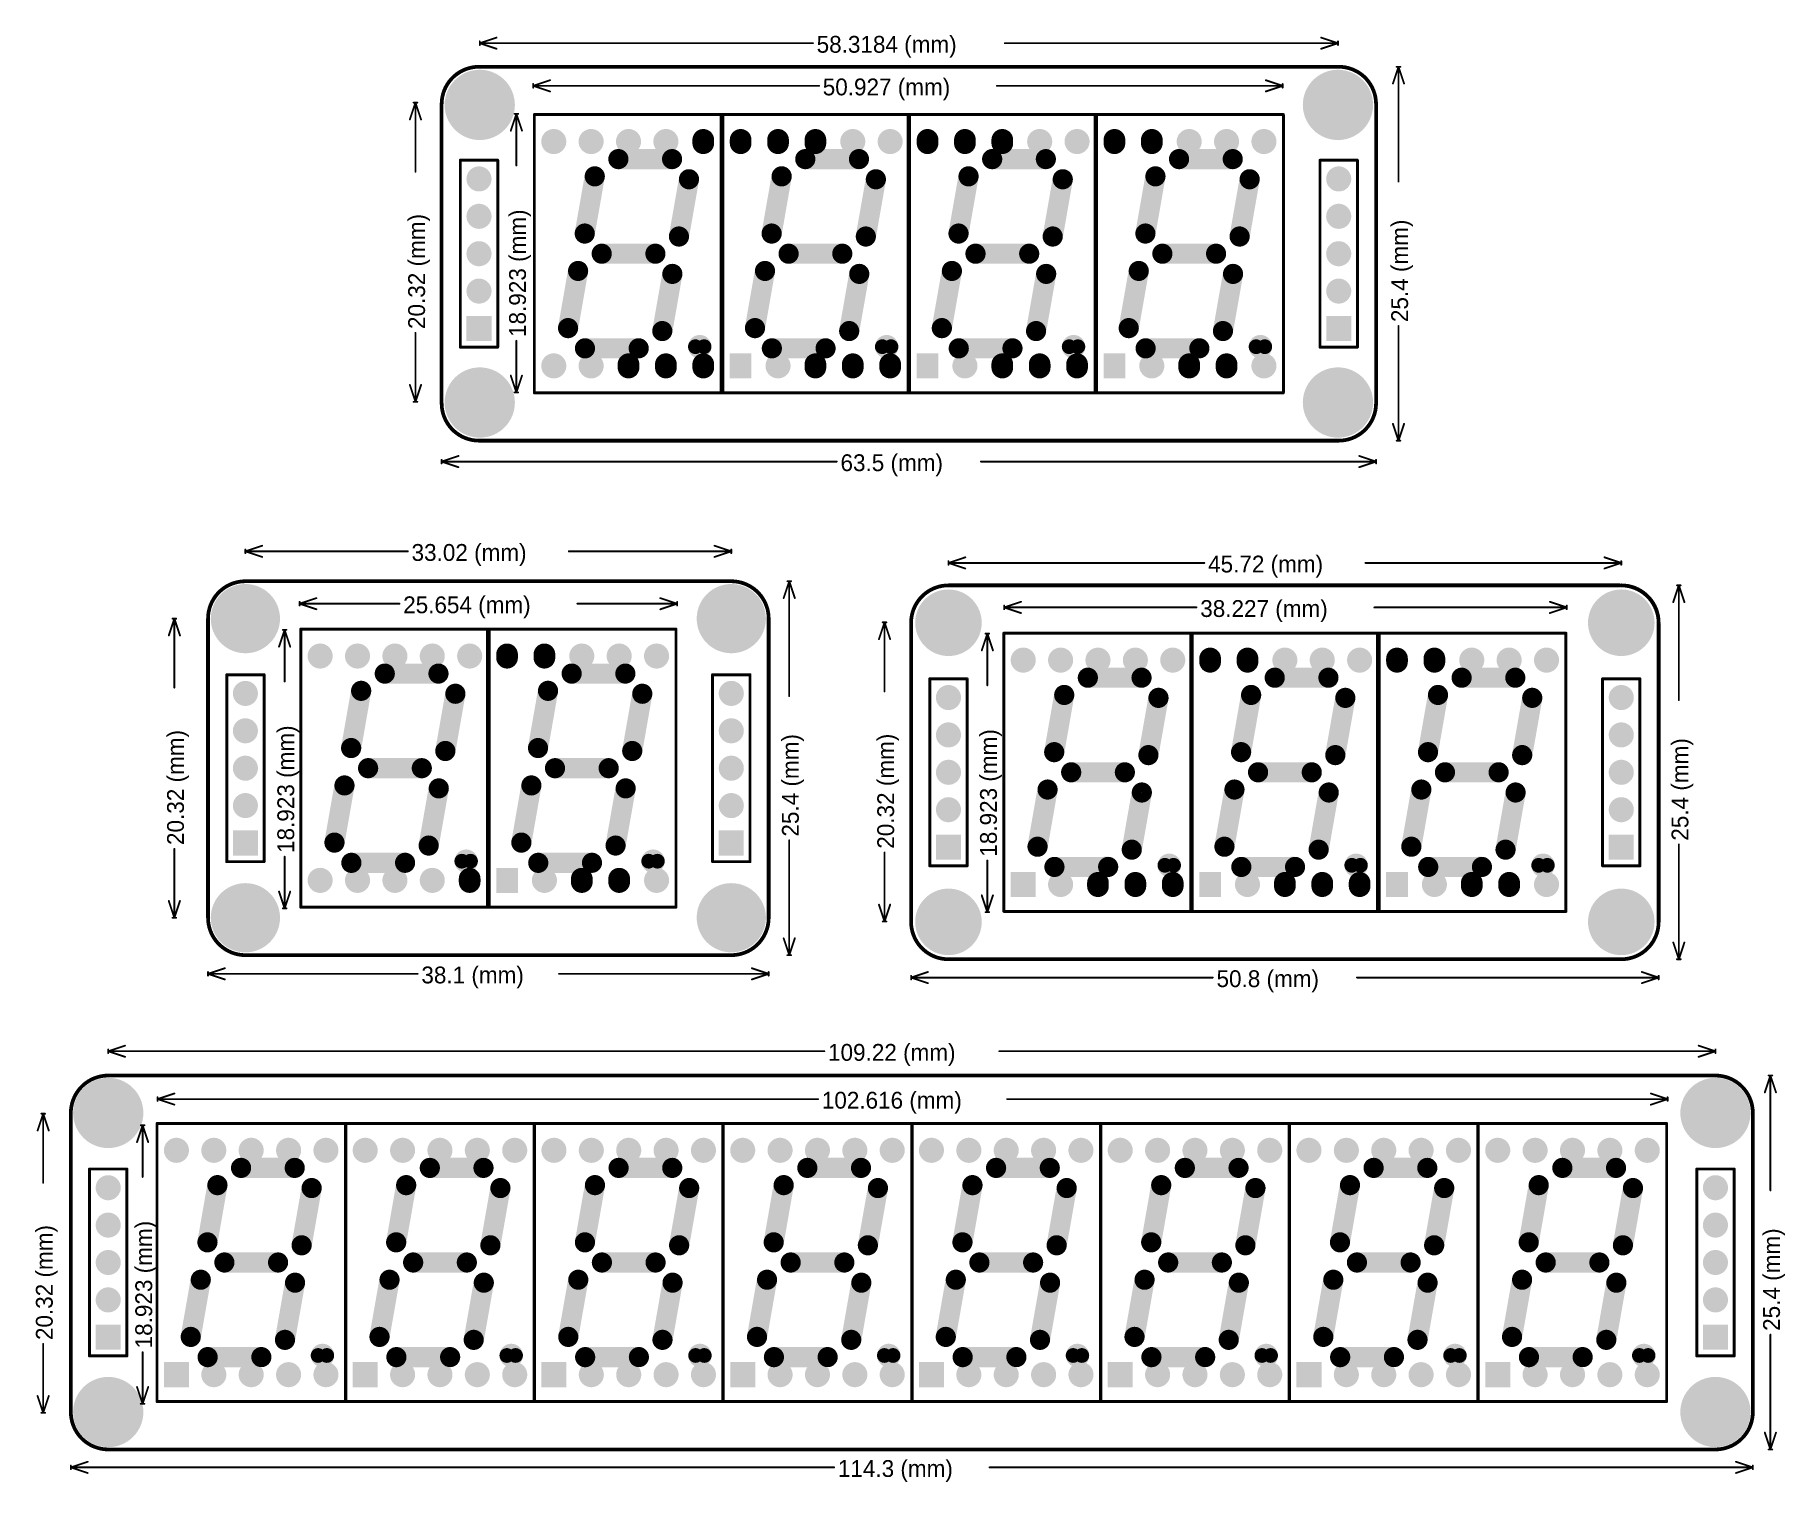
# Model space of a CAD drawing. Extents: x 12.54 to 17.22, y 8.73 to 12.6.
import ezdxf

# ---------------------------------------------------------------- set-up
doc = ezdxf.new("R2010")
doc.units = 0
doc.layers.get('0').update_dxf_attribs({"linetype": 'CONTINUOUS'})
for name, color, linetype in [('BOTTOMLAYER', 5, 'CONTINUOUS'), ('BOTTOMSOLDER', 6, 'CONTINUOUS'), ('KEEPOUTLAYER', 6, 'CONTINUOUS'), ('MULTILAYER', 9, 'CONTINUOUS'), ('TOPLAYER', 1, 'CONTINUOUS'), ('TOPOVERLAY', 2, 'CONTINUOUS'), ('TOPSOLDER', 216, 'CONTINUOUS')]:
    doc.layers.add(name, color=color, linetype=linetype)

msp = doc.modelspace()

# ---------------------------------------------------------------- texts
at = {"layer": 'TOPLAYER'}
for s, p in [('58.3184 (mm)', (14.6283, 12.5535)), ('50.927 (mm)', (14.6446, 12.4395)), ('63.5 (mm)', (14.6921, 11.4345)), ('33.02 (mm)', (13.5446, 11.1945)), ('45.72 (mm)', (15.6756, 11.1635)), ('25.654 (mm)', (13.5221, 11.0545)), ('38.227 (mm)', (15.6546, 11.0445)), ('38.1 (mm)', (13.5708, 10.0645)), ('50.8 (mm)', (15.6981, 10.0545)), ('109.22 (mm)', (14.6588, 9.8575)), ('102.616 (mm)', (14.6421, 9.7295)), ('114.3 (mm)', (14.6851, 8.7445))]:
    msp.add_text(s, height=0.045, dxfattribs=at).set_placement(p)
for s, p in [('18.923 (mm)', (13.8505, 11.7933)), ('20.32 (mm)', (13.5805, 11.8146)), ('25.4 (mm)', (16.2105, 11.8331)), ('20.32 (mm)', (12.9355, 10.4346)), ('18.923 (mm)', (13.2305, 10.4133)), ('25.4 (mm)', (14.5805, 10.4571)), ('20.32 (mm)', (14.8355, 10.4246)), ('18.923 (mm)', (15.1105, 10.4033)), ('25.4 (mm)', (16.9605, 10.4461)), ('20.32 (mm)', (12.5845, 9.1105)), ('18.923 (mm)', (12.8505, 9.0883)), ('25.4 (mm)', (17.2055, 9.1351))]:
    msp.add_text(s, height=0.045, rotation=90, dxfattribs=at).set_placement(p)

# ---------------------------------------------------------------- blocks, each defined once
blk = doc.blocks.new('HDR1X5_1')
at = {"layer": 'BOTTOMLAYER', "const_width": 0.0295}
for points in [[(0.0852, 0, 1), (0.1148, 0, 1)], [(0.1852, 0, 1), (0.2148, 0, 1)], [(0.2852, 0, 1), (0.3148, 0, 1)], [(0.3852, 0, 1), (0.4148, 0, 1)]]:
    blk.add_lwpolyline(points, format="xyb", close=True, dxfattribs=at)
at = {"layer": 'BOTTOMLAYER'}
blk.add_solid([(-0.0295, -0.0295), (0.0295, -0.0295), (-0.0295, 0.0295), (0.0295, 0.0295)], dxfattribs=at)
at = {"layer": 'BOTTOMSOLDER', "const_width": 0.0335}
for points in [[(0.0832, 0, 1), (0.1168, 0, 1)], [(0.1832, 0, 1), (0.2168, 0, 1)], [(0.2832, 0, 1), (0.3168, 0, 1)], [(0.3832, 0, 1), (0.4168, 0, 1)]]:
    blk.add_lwpolyline(points, format="xyb", close=True, dxfattribs=at)
at = {"layer": 'BOTTOMSOLDER'}
blk.add_solid([(-0.0335, -0.0335), (0.0335, -0.0335), (-0.0335, 0.0335), (0.0335, 0.0335)], dxfattribs=at)
at = {"layer": 'MULTILAYER', "const_width": 0.0295}
for points in [[(0.0852, 0, 1), (0.1148, 0, 1)], [(0.1852, 0, 1), (0.2148, 0, 1)], [(0.2852, 0, 1), (0.3148, 0, 1)], [(0.3852, 0, 1), (0.4148, 0, 1)]]:
    blk.add_lwpolyline(points, format="xyb", close=True, dxfattribs=at)
at = {"layer": 'MULTILAYER'}
blk.add_solid([(-0.0295, -0.0295), (0.0295, -0.0295), (-0.0295, 0.0295), (0.0295, 0.0295)], dxfattribs=at)
at = {"layer": 'TOPLAYER', "const_width": 0.0295}
for points in [[(0.0852, 0, 1), (0.1148, 0, 1)], [(0.1852, 0, 1), (0.2148, 0, 1)], [(0.2852, 0, 1), (0.3148, 0, 1)], [(0.3852, 0, 1), (0.4148, 0, 1)]]:
    blk.add_lwpolyline(points, format="xyb", close=True, dxfattribs=at)
at = {"layer": 'TOPLAYER'}
blk.add_solid([(-0.0295, -0.0295), (0.0295, -0.0295), (-0.0295, 0.0295), (0.0295, 0.0295)], dxfattribs=at)
at = {"layer": 'TOPOVERLAY', "const_width": 0.00787}
for points in [[(-0.05, 0.05), (0.45, 0.05)], [(-0.05, 0.05), (-0.05, -0.05)], [(0.45, 0.05), (0.45, -0.05)], [(-0.05, -0.05), (0.45, -0.05)]]:
    blk.add_lwpolyline(points, dxfattribs=at)
at = {"layer": 'TOPOVERLAY', "const_width": 0.00394}
for points in [[(-0.052, 0.05, 1), (-0.048, 0.05, 1)], [(-0.052, 0.05, 1), (-0.048, 0.05, 1)], [(0.448, 0.05, 1), (0.452, 0.05, 1)], [(0.448, 0.05, 1), (0.452, 0.05, 1)], [(-0.052, -0.05, 1), (-0.048, -0.05, 1)], [(-0.052, -0.05, 1), (-0.048, -0.05, 1)], [(0.448, -0.05, 1), (0.452, -0.05, 1)], [(0.448, -0.05, 1), (0.452, -0.05, 1)]]:
    blk.add_lwpolyline(points, format="xyb", close=True, dxfattribs=at)
at = {"layer": 'TOPSOLDER', "const_width": 0.0335}
for points in [[(0.0832, 0, 1), (0.1168, 0, 1)], [(0.1832, 0, 1), (0.2168, 0, 1)], [(0.2832, 0, 1), (0.3168, 0, 1)], [(0.3832, 0, 1), (0.4168, 0, 1)]]:
    blk.add_lwpolyline(points, format="xyb", close=True, dxfattribs=at)
at = {"layer": 'TOPSOLDER'}
blk.add_solid([(-0.0335, -0.0335), (0.0335, -0.0335), (-0.0335, 0.0335), (0.0335, 0.0335)], dxfattribs=at)
blk = doc.blocks.new('HDR1X5_2')
at = {"layer": 'BOTTOMLAYER', "const_width": 0.0295}
for points in [[(0.0852, 0, 1), (0.1148, 0, 1)], [(0.1852, 0, 1), (0.2148, 0, 1)], [(0.2852, 0, 1), (0.3148, 0, 1)], [(0.3852, 0, 1), (0.4148, 0, 1)]]:
    blk.add_lwpolyline(points, format="xyb", close=True, dxfattribs=at)
at = {"layer": 'BOTTOMLAYER'}
blk.add_solid([(-0.0295, -0.0295), (0.0295, -0.0295), (-0.0295, 0.0295), (0.0295, 0.0295)], dxfattribs=at)
at = {"layer": 'BOTTOMSOLDER', "const_width": 0.0335}
for points in [[(0.0832, 0, 1), (0.1168, 0, 1)], [(0.1832, 0, 1), (0.2168, 0, 1)], [(0.2832, 0, 1), (0.3168, 0, 1)], [(0.3832, 0, 1), (0.4168, 0, 1)]]:
    blk.add_lwpolyline(points, format="xyb", close=True, dxfattribs=at)
at = {"layer": 'BOTTOMSOLDER'}
blk.add_solid([(-0.0335, -0.0335), (0.0335, -0.0335), (-0.0335, 0.0335), (0.0335, 0.0335)], dxfattribs=at)
at = {"layer": 'MULTILAYER', "const_width": 0.0295}
for points in [[(0.0852, 0, 1), (0.1148, 0, 1)], [(0.1852, 0, 1), (0.2148, 0, 1)], [(0.2852, 0, 1), (0.3148, 0, 1)], [(0.3852, 0, 1), (0.4148, 0, 1)]]:
    blk.add_lwpolyline(points, format="xyb", close=True, dxfattribs=at)
at = {"layer": 'MULTILAYER'}
blk.add_solid([(-0.0295, -0.0295), (0.0295, -0.0295), (-0.0295, 0.0295), (0.0295, 0.0295)], dxfattribs=at)
at = {"layer": 'TOPLAYER', "const_width": 0.0295}
for points in [[(0.0852, 0, 1), (0.1148, 0, 1)], [(0.1852, 0, 1), (0.2148, 0, 1)], [(0.2852, 0, 1), (0.3148, 0, 1)], [(0.3852, 0, 1), (0.4148, 0, 1)]]:
    blk.add_lwpolyline(points, format="xyb", close=True, dxfattribs=at)
at = {"layer": 'TOPLAYER'}
blk.add_solid([(-0.0295, -0.0295), (0.0295, -0.0295), (-0.0295, 0.0295), (0.0295, 0.0295)], dxfattribs=at)
at = {"layer": 'TOPOVERLAY', "const_width": 0.00787}
for points in [[(-0.05, 0.05), (0.45, 0.05)], [(-0.05, 0.05), (-0.05, -0.05)], [(0.45, 0.05), (0.45, -0.05)], [(-0.05, -0.05), (0.45, -0.05)]]:
    blk.add_lwpolyline(points, dxfattribs=at)
at = {"layer": 'TOPOVERLAY', "const_width": 0.00394}
for points in [[(-0.052, 0.05, 1), (-0.048, 0.05, 1)], [(-0.052, 0.05, 1), (-0.048, 0.05, 1)], [(0.448, 0.05, 1), (0.452, 0.05, 1)], [(0.448, 0.05, 1), (0.452, 0.05, 1)], [(-0.052, -0.05, 1), (-0.048, -0.05, 1)], [(-0.052, -0.05, 1), (-0.048, -0.05, 1)], [(0.448, -0.05, 1), (0.452, -0.05, 1)], [(0.448, -0.05, 1), (0.452, -0.05, 1)]]:
    blk.add_lwpolyline(points, format="xyb", close=True, dxfattribs=at)
at = {"layer": 'TOPSOLDER', "const_width": 0.0335}
for points in [[(0.0832, 0, 1), (0.1168, 0, 1)], [(0.1832, 0, 1), (0.2168, 0, 1)], [(0.2832, 0, 1), (0.3168, 0, 1)], [(0.3832, 0, 1), (0.4168, 0, 1)]]:
    blk.add_lwpolyline(points, format="xyb", close=True, dxfattribs=at)
at = {"layer": 'TOPSOLDER'}
blk.add_solid([(-0.0335, -0.0335), (0.0335, -0.0335), (-0.0335, 0.0335), (0.0335, 0.0335)], dxfattribs=at)
blk = doc.blocks.new('H_3')
at = {"layer": 'BOTTOMLAYER', "const_width": 0.05}
for points in [[(0, 0.6045), (0, 0.5955)], [(0.1, 0.6045), (0.1, 0.5955)], [(0.2, 0.0045), (0.2, -0.0045)], [(0.3, 0.0045), (0.3, -0.0045)]]:
    blk.add_lwpolyline(points, dxfattribs=at)
at = {"layer": 'BOTTOMLAYER'}
for points, const_width in [([(-0.0125, 0.6045, 1), (0.0125, 0.6045, 1)], 0.025), ([(-0.0125, 0.5955, 1), (0.0125, 0.5955, 1)], 0.025), ([(0.0875, 0.6045, 1), (0.1125, 0.6045, 1)], 0.025), ([(0.0875, 0.5955, 1), (0.1125, 0.5955, 1)], 0.025), ([(0.1852, 0.6, 1), (0.2148, 0.6, 1)], 0.0295), ([(0.2852, 0.6, 1), (0.3148, 0.6, 1)], 0.0295), ([(0.3852, 0.6, 1), (0.4148, 0.6, 1)], 0.0295), ([(0.0852, 0, 1), (0.1148, 0, 1)], 0.0295), ([(0.1875, 0.0045, 1), (0.2125, 0.0045, 1)], 0.025), ([(0.1875, -0.0045, 1), (0.2125, -0.0045, 1)], 0.025), ([(0.2875, 0.0045, 1), (0.3125, 0.0045, 1)], 0.025), ([(0.2875, -0.0045, 1), (0.3125, -0.0045, 1)], 0.025), ([(0.3852, 0, 1), (0.4148, 0, 1)], 0.0295)]:
    blk.add_lwpolyline(points, format="xyb", close=True, dxfattribs=dict(at, const_width=const_width))
blk.add_solid([(0.025, -0.0295), (0.025, 0.0295), (-0.025, -0.0295), (-0.025, 0.0295)], dxfattribs=at)
at = {"layer": 'BOTTOMSOLDER', "const_width": 0.058}
for points in [[(0, 0.6045), (0, 0.5955)], [(0.1, 0.6045), (0.1, 0.5955)], [(0.2, 0.0045), (0.2, -0.0045)], [(0.3, 0.0045), (0.3, -0.0045)]]:
    blk.add_lwpolyline(points, dxfattribs=at)
at = {"layer": 'BOTTOMSOLDER'}
for points, const_width in [([(-0.0145, 0.6045, 1), (0.0145, 0.6045, 1)], 0.029), ([(-0.0145, 0.5955, 1), (0.0145, 0.5955, 1)], 0.029), ([(0.0855, 0.6045, 1), (0.1145, 0.6045, 1)], 0.029), ([(0.0855, 0.5955, 1), (0.1145, 0.5955, 1)], 0.029), ([(0.1832, 0.6, 1), (0.2168, 0.6, 1)], 0.0335), ([(0.2832, 0.6, 1), (0.3168, 0.6, 1)], 0.0335), ([(0.3832, 0.6, 1), (0.4168, 0.6, 1)], 0.0335), ([(0.0832, 0, 1), (0.1168, 0, 1)], 0.0335), ([(0.1855, 0.0045, 1), (0.2145, 0.0045, 1)], 0.029), ([(0.1855, -0.0045, 1), (0.2145, -0.0045, 1)], 0.029), ([(0.2855, 0.0045, 1), (0.3145, 0.0045, 1)], 0.029), ([(0.2855, -0.0045, 1), (0.3145, -0.0045, 1)], 0.029), ([(0.3832, 0, 1), (0.4168, 0, 1)], 0.0335)]:
    blk.add_lwpolyline(points, format="xyb", close=True, dxfattribs=dict(at, const_width=const_width))
blk.add_solid([(0.029, -0.0335), (0.029, 0.0335), (-0.029, -0.0335), (-0.029, 0.0335)], dxfattribs=at)
at = {"layer": 'MULTILAYER', "const_width": 0.05}
for points in [[(0, 0.6045), (0, 0.5955)], [(0.1, 0.6045), (0.1, 0.5955)], [(0.2, 0.0045), (0.2, -0.0045)], [(0.3, 0.0045), (0.3, -0.0045)]]:
    blk.add_lwpolyline(points, dxfattribs=at)
at = {"layer": 'MULTILAYER'}
for points, const_width in [([(-0.0125, 0.6045, 1), (0.0125, 0.6045, 1)], 0.025), ([(-0.0125, 0.5955, 1), (0.0125, 0.5955, 1)], 0.025), ([(0.0875, 0.6045, 1), (0.1125, 0.6045, 1)], 0.025), ([(0.0875, 0.5955, 1), (0.1125, 0.5955, 1)], 0.025), ([(0.1852, 0.6, 1), (0.2148, 0.6, 1)], 0.0295), ([(0.2852, 0.6, 1), (0.3148, 0.6, 1)], 0.0295), ([(0.3852, 0.6, 1), (0.4148, 0.6, 1)], 0.0295), ([(0.0852, 0, 1), (0.1148, 0, 1)], 0.0295), ([(0.1875, 0.0045, 1), (0.2125, 0.0045, 1)], 0.025), ([(0.1875, -0.0045, 1), (0.2125, -0.0045, 1)], 0.025), ([(0.2875, 0.0045, 1), (0.3125, 0.0045, 1)], 0.025), ([(0.2875, -0.0045, 1), (0.3125, -0.0045, 1)], 0.025), ([(0.3852, 0, 1), (0.4148, 0, 1)], 0.0295)]:
    blk.add_lwpolyline(points, format="xyb", close=True, dxfattribs=dict(at, const_width=const_width))
blk.add_solid([(0.025, -0.0295), (0.025, 0.0295), (-0.025, -0.0295), (-0.025, 0.0295)], dxfattribs=at)
at = {"layer": 'TOPLAYER', "const_width": 0.05}
for points in [[(0, 0.6045), (0, 0.5955)], [(0.1, 0.6045), (0.1, 0.5955)], [(0.2, 0.0045), (0.2, -0.0045)], [(0.3, 0.0045), (0.3, -0.0045)]]:
    blk.add_lwpolyline(points, dxfattribs=at)
at = {"layer": 'TOPLAYER'}
for points, const_width in [([(-0.0125, 0.6045, 1), (0.0125, 0.6045, 1)], 0.025), ([(-0.0125, 0.5955, 1), (0.0125, 0.5955, 1)], 0.025), ([(0.0875, 0.6045, 1), (0.1125, 0.6045, 1)], 0.025), ([(0.0875, 0.5955, 1), (0.1125, 0.5955, 1)], 0.025), ([(0.1852, 0.6, 1), (0.2148, 0.6, 1)], 0.0295), ([(0.2852, 0.6, 1), (0.3148, 0.6, 1)], 0.0295), ([(0.3852, 0.6, 1), (0.4148, 0.6, 1)], 0.0295), ([(0.0852, 0, 1), (0.1148, 0, 1)], 0.0295), ([(0.1875, 0.0045, 1), (0.2125, 0.0045, 1)], 0.025), ([(0.1875, -0.0045, 1), (0.2125, -0.0045, 1)], 0.025), ([(0.2875, 0.0045, 1), (0.3125, 0.0045, 1)], 0.025), ([(0.2875, -0.0045, 1), (0.3125, -0.0045, 1)], 0.025), ([(0.3852, 0, 1), (0.4148, 0, 1)], 0.0295)]:
    blk.add_lwpolyline(points, format="xyb", close=True, dxfattribs=dict(at, const_width=const_width))
blk.add_solid([(0.025, -0.0295), (0.025, 0.0295), (-0.025, -0.0295), (-0.025, 0.0295)], dxfattribs=at)
at = {"layer": 'TOPOVERLAY'}
for points, const_width in [([(-0.052, -0.072), (-0.052, 0.672)], 0.00787), ([(-0.052, 0.672), (0.452, 0.672)], 0.00787), ([(0.452, -0.072), (0.452, 0.672)], 0.00787), ([(0.1729, 0.553), (0.3165, 0.553)], 0.0539), ([(0.0829, 0.3539), (0.1097, 0.5069)], 0.0539), ([(0.3349, 0.346), (0.3618, 0.4991)], 0.0539), ([(0.1283, 0.3), (0.272, 0.3)], 0.0539), ([(0.0383, 0.101), (0.0651, 0.2539)], 0.0539), ([(0.2904, 0.0931), (0.3173, 0.246)], 0.0539), ([(0.0835, 0.0469), (0.2272, 0.047)], 0.0539), ([(-0.052, -0.072), (0.452, -0.072)], 0.00787)]:
    blk.add_lwpolyline(points, dxfattribs=dict(at, const_width=const_width))
for points, const_width in [([(-0.0539, 0.672, 1), (-0.05, 0.672, 1)], 0.00394), ([(-0.0539, 0.672, 1), (-0.05, 0.672, 1)], 0.00394), ([(0.45, 0.672, 1), (0.4539, 0.672, 1)], 0.00394), ([(0.45, 0.672, 1), (0.4539, 0.672, 1)], 0.00394), ([(0.1594, 0.553, 1), (0.1864, 0.553, 1)], 0.027), ([(0.3031, 0.553, 1), (0.33, 0.553, 1)], 0.027), ([(0.0962, 0.5069, 1), (0.1232, 0.5069, 1)], 0.027), ([(0.3483, 0.4991, 1), (0.3753, 0.4991, 1)], 0.027), ([(0.0694, 0.3539, 1), (0.0964, 0.3539, 1)], 0.027), ([(0.3214, 0.346, 1), (0.3484, 0.346, 1)], 0.027), ([(0.1148, 0.3, 1), (0.1418, 0.3, 1)], 0.027), ([(0.2585, 0.3, 1), (0.2854, 0.3, 1)], 0.027), ([(0.0517, 0.2539, 1), (0.0786, 0.2539, 1)], 0.027), ([(0.3039, 0.246, 1), (0.3308, 0.246, 1)], 0.027), ([(0.0248, 0.101, 1), (0.0518, 0.101, 1)], 0.027), ([(0.2769, 0.0931, 1), (0.3038, 0.0931, 1)], 0.027), ([(0.07, 0.0469, 1), (0.097, 0.0469, 1)], 0.027), ([(0.2138, 0.047, 1), (0.2407, 0.047, 1)], 0.027), ([(0.4023, 0.0513, 1), (0.379, 0.0513, 1)], 0.0394), ([(0.3691, 0.0513, 1), (0.3888, 0.0513, 1)], 0.0197), ([(0.3924, 0.0513, 1), (0.4121, 0.0513, 1)], 0.0197), ([(-0.0539, -0.072, 1), (-0.05, -0.072, 1)], 0.00394), ([(-0.0539, -0.072, 1), (-0.05, -0.072, 1)], 0.00394), ([(0.45, -0.072, 1), (0.4539, -0.072, 1)], 0.00394), ([(0.45, -0.072, 1), (0.4539, -0.072, 1)], 0.00394)]:
    blk.add_lwpolyline(points, format="xyb", close=True, dxfattribs=dict(at, const_width=const_width))
at = {"layer": 'TOPSOLDER', "const_width": 0.058}
for points in [[(0, 0.6045), (0, 0.5955)], [(0.1, 0.6045), (0.1, 0.5955)], [(0.2, 0.0045), (0.2, -0.0045)], [(0.3, 0.0045), (0.3, -0.0045)]]:
    blk.add_lwpolyline(points, dxfattribs=at)
at = {"layer": 'TOPSOLDER'}
for points, const_width in [([(-0.0145, 0.6045, 1), (0.0145, 0.6045, 1)], 0.029), ([(-0.0145, 0.5955, 1), (0.0145, 0.5955, 1)], 0.029), ([(0.0855, 0.6045, 1), (0.1145, 0.6045, 1)], 0.029), ([(0.0855, 0.5955, 1), (0.1145, 0.5955, 1)], 0.029), ([(0.1832, 0.6, 1), (0.2168, 0.6, 1)], 0.0335), ([(0.2832, 0.6, 1), (0.3168, 0.6, 1)], 0.0335), ([(0.3832, 0.6, 1), (0.4168, 0.6, 1)], 0.0335), ([(0.0832, 0, 1), (0.1168, 0, 1)], 0.0335), ([(0.1855, 0.0045, 1), (0.2145, 0.0045, 1)], 0.029), ([(0.1855, -0.0045, 1), (0.2145, -0.0045, 1)], 0.029), ([(0.2855, 0.0045, 1), (0.3145, 0.0045, 1)], 0.029), ([(0.2855, -0.0045, 1), (0.3145, -0.0045, 1)], 0.029), ([(0.3832, 0, 1), (0.4168, 0, 1)], 0.0335)]:
    blk.add_lwpolyline(points, format="xyb", close=True, dxfattribs=dict(at, const_width=const_width))
blk.add_solid([(0.029, -0.0335), (0.029, 0.0335), (-0.029, -0.0335), (-0.029, 0.0335)], dxfattribs=at)
blk = doc.blocks.new('H_4')
at = {"layer": 'BOTTOMLAYER'}
for points, const_width in [([(-0.0148, 0.6, 1), (0.0148, 0.6, 1)], 0.0295), ([(0.0852, 0.6, 1), (0.1148, 0.6, 1)], 0.0295), ([(0.1852, 0.6, 1), (0.2148, 0.6, 1)], 0.0295), ([(0.2852, 0.6, 1), (0.3148, 0.6, 1)], 0.0295), ([(0.3852, 0.6, 1), (0.4148, 0.6, 1)], 0.0295), ([(-0.0148, 0, 1), (0.0148, 0, 1)], 0.0295), ([(0.0852, 0, 1), (0.1148, 0, 1)], 0.0295), ([(0.1852, 0, 1), (0.2148, 0, 1)], 0.0295), ([(0.2852, 0, 1), (0.3148, 0, 1)], 0.0295), ([(0.3875, 0.0045, 1), (0.4125, 0.0045, 1)], 0.025), ([(0.3875, -0.0045, 1), (0.4125, -0.0045, 1)], 0.025)]:
    blk.add_lwpolyline(points, format="xyb", close=True, dxfattribs=dict(at, const_width=const_width))
at = {"layer": 'BOTTOMLAYER', "const_width": 0.05}
blk.add_lwpolyline([(0.4, 0.0045), (0.4, -0.0045)], dxfattribs=at)
at = {"layer": 'BOTTOMSOLDER'}
for points, const_width in [([(-0.0168, 0.6, 1), (0.0168, 0.6, 1)], 0.0335), ([(0.0832, 0.6, 1), (0.1168, 0.6, 1)], 0.0335), ([(0.1832, 0.6, 1), (0.2168, 0.6, 1)], 0.0335), ([(0.2832, 0.6, 1), (0.3168, 0.6, 1)], 0.0335), ([(0.3832, 0.6, 1), (0.4168, 0.6, 1)], 0.0335), ([(-0.0168, 0, 1), (0.0168, 0, 1)], 0.0335), ([(0.0832, 0, 1), (0.1168, 0, 1)], 0.0335), ([(0.1832, 0, 1), (0.2168, 0, 1)], 0.0335), ([(0.2832, 0, 1), (0.3168, 0, 1)], 0.0335), ([(0.3855, 0.0045, 1), (0.4145, 0.0045, 1)], 0.029), ([(0.3855, -0.0045, 1), (0.4145, -0.0045, 1)], 0.029)]:
    blk.add_lwpolyline(points, format="xyb", close=True, dxfattribs=dict(at, const_width=const_width))
at = {"layer": 'BOTTOMSOLDER', "const_width": 0.058}
blk.add_lwpolyline([(0.4, 0.0045), (0.4, -0.0045)], dxfattribs=at)
at = {"layer": 'MULTILAYER'}
for points, const_width in [([(-0.0148, 0.6, 1), (0.0148, 0.6, 1)], 0.0295), ([(0.0852, 0.6, 1), (0.1148, 0.6, 1)], 0.0295), ([(0.1852, 0.6, 1), (0.2148, 0.6, 1)], 0.0295), ([(0.2852, 0.6, 1), (0.3148, 0.6, 1)], 0.0295), ([(0.3852, 0.6, 1), (0.4148, 0.6, 1)], 0.0295), ([(-0.0148, 0, 1), (0.0148, 0, 1)], 0.0295), ([(0.0852, 0, 1), (0.1148, 0, 1)], 0.0295), ([(0.1852, 0, 1), (0.2148, 0, 1)], 0.0295), ([(0.2852, 0, 1), (0.3148, 0, 1)], 0.0295), ([(0.3875, 0.0045, 1), (0.4125, 0.0045, 1)], 0.025), ([(0.3875, -0.0045, 1), (0.4125, -0.0045, 1)], 0.025)]:
    blk.add_lwpolyline(points, format="xyb", close=True, dxfattribs=dict(at, const_width=const_width))
at = {"layer": 'MULTILAYER', "const_width": 0.05}
blk.add_lwpolyline([(0.4, 0.0045), (0.4, -0.0045)], dxfattribs=at)
at = {"layer": 'TOPLAYER'}
for points, const_width in [([(-0.0148, 0.6, 1), (0.0148, 0.6, 1)], 0.0295), ([(0.0852, 0.6, 1), (0.1148, 0.6, 1)], 0.0295), ([(0.1852, 0.6, 1), (0.2148, 0.6, 1)], 0.0295), ([(0.2852, 0.6, 1), (0.3148, 0.6, 1)], 0.0295), ([(0.3852, 0.6, 1), (0.4148, 0.6, 1)], 0.0295), ([(-0.0148, 0, 1), (0.0148, 0, 1)], 0.0295), ([(0.0852, 0, 1), (0.1148, 0, 1)], 0.0295), ([(0.1852, 0, 1), (0.2148, 0, 1)], 0.0295), ([(0.2852, 0, 1), (0.3148, 0, 1)], 0.0295), ([(0.3875, 0.0045, 1), (0.4125, 0.0045, 1)], 0.025), ([(0.3875, -0.0045, 1), (0.4125, -0.0045, 1)], 0.025)]:
    blk.add_lwpolyline(points, format="xyb", close=True, dxfattribs=dict(at, const_width=const_width))
at = {"layer": 'TOPLAYER', "const_width": 0.05}
blk.add_lwpolyline([(0.4, 0.0045), (0.4, -0.0045)], dxfattribs=at)
at = {"layer": 'TOPOVERLAY'}
for points, const_width in [([(-0.052, -0.072), (-0.052, 0.672)], 0.00787), ([(-0.052, 0.672), (0.452, 0.672)], 0.00787), ([(0.452, -0.072), (0.452, 0.672)], 0.00787), ([(0.1729, 0.553), (0.3165, 0.553)], 0.0539), ([(0.0829, 0.3539), (0.1097, 0.5069)], 0.0539), ([(0.3349, 0.346), (0.3618, 0.4991)], 0.0539), ([(0.1283, 0.3), (0.272, 0.3)], 0.0539), ([(0.0383, 0.101), (0.0651, 0.2539)], 0.0539), ([(0.2904, 0.0931), (0.3173, 0.246)], 0.0539), ([(0.0835, 0.0469), (0.2272, 0.047)], 0.0539), ([(-0.052, -0.072), (0.452, -0.072)], 0.00787)]:
    blk.add_lwpolyline(points, dxfattribs=dict(at, const_width=const_width))
for points, const_width in [([(-0.0539, 0.672, 1), (-0.05, 0.672, 1)], 0.00394), ([(-0.0539, 0.672, 1), (-0.05, 0.672, 1)], 0.00394), ([(0.45, 0.672, 1), (0.4539, 0.672, 1)], 0.00394), ([(0.45, 0.672, 1), (0.4539, 0.672, 1)], 0.00394), ([(0.1594, 0.553, 1), (0.1864, 0.553, 1)], 0.027), ([(0.3031, 0.553, 1), (0.33, 0.553, 1)], 0.027), ([(0.0962, 0.5069, 1), (0.1232, 0.5069, 1)], 0.027), ([(0.3483, 0.4991, 1), (0.3753, 0.4991, 1)], 0.027), ([(0.0694, 0.3539, 1), (0.0964, 0.3539, 1)], 0.027), ([(0.3214, 0.346, 1), (0.3484, 0.346, 1)], 0.027), ([(0.1148, 0.3, 1), (0.1418, 0.3, 1)], 0.027), ([(0.2585, 0.3, 1), (0.2854, 0.3, 1)], 0.027), ([(0.0517, 0.2539, 1), (0.0786, 0.2539, 1)], 0.027), ([(0.3039, 0.246, 1), (0.3308, 0.246, 1)], 0.027), ([(0.0248, 0.101, 1), (0.0518, 0.101, 1)], 0.027), ([(0.2769, 0.0931, 1), (0.3038, 0.0931, 1)], 0.027), ([(0.07, 0.0469, 1), (0.097, 0.0469, 1)], 0.027), ([(0.2138, 0.047, 1), (0.2407, 0.047, 1)], 0.027), ([(0.4023, 0.0513, 1), (0.379, 0.0513, 1)], 0.0394), ([(0.3691, 0.0513, 1), (0.3888, 0.0513, 1)], 0.0197), ([(0.3924, 0.0513, 1), (0.4121, 0.0513, 1)], 0.0197), ([(-0.0539, -0.072, 1), (-0.05, -0.072, 1)], 0.00394), ([(-0.0539, -0.072, 1), (-0.05, -0.072, 1)], 0.00394), ([(0.45, -0.072, 1), (0.4539, -0.072, 1)], 0.00394), ([(0.45, -0.072, 1), (0.4539, -0.072, 1)], 0.00394)]:
    blk.add_lwpolyline(points, format="xyb", close=True, dxfattribs=dict(at, const_width=const_width))
at = {"layer": 'TOPSOLDER'}
for points, const_width in [([(-0.0168, 0.6, 1), (0.0168, 0.6, 1)], 0.0335), ([(0.0832, 0.6, 1), (0.1168, 0.6, 1)], 0.0335), ([(0.1832, 0.6, 1), (0.2168, 0.6, 1)], 0.0335), ([(0.2832, 0.6, 1), (0.3168, 0.6, 1)], 0.0335), ([(0.3832, 0.6, 1), (0.4168, 0.6, 1)], 0.0335), ([(-0.0168, 0, 1), (0.0168, 0, 1)], 0.0335), ([(0.0832, 0, 1), (0.1168, 0, 1)], 0.0335), ([(0.1832, 0, 1), (0.2168, 0, 1)], 0.0335), ([(0.2832, 0, 1), (0.3168, 0, 1)], 0.0335), ([(0.3855, 0.0045, 1), (0.4145, 0.0045, 1)], 0.029), ([(0.3855, -0.0045, 1), (0.4145, -0.0045, 1)], 0.029)]:
    blk.add_lwpolyline(points, format="xyb", close=True, dxfattribs=dict(at, const_width=const_width))
at = {"layer": 'TOPSOLDER', "const_width": 0.058}
blk.add_lwpolyline([(0.4, 0.0045), (0.4, -0.0045)], dxfattribs=at)
blk = doc.blocks.new('HDR1X5_5')
at = {"layer": 'BOTTOMLAYER', "const_width": 0.0295}
for points in [[(0.0852, 0, 1), (0.1148, 0, 1)], [(0.1852, 0, 1), (0.2148, 0, 1)], [(0.2852, 0, 1), (0.3148, 0, 1)], [(0.3852, 0, 1), (0.4148, 0, 1)]]:
    blk.add_lwpolyline(points, format="xyb", close=True, dxfattribs=at)
at = {"layer": 'BOTTOMLAYER'}
blk.add_solid([(-0.0295, -0.0295), (0.0295, -0.0295), (-0.0295, 0.0295), (0.0295, 0.0295)], dxfattribs=at)
at = {"layer": 'BOTTOMSOLDER', "const_width": 0.0335}
for points in [[(0.0832, 0, 1), (0.1168, 0, 1)], [(0.1832, 0, 1), (0.2168, 0, 1)], [(0.2832, 0, 1), (0.3168, 0, 1)], [(0.3832, 0, 1), (0.4168, 0, 1)]]:
    blk.add_lwpolyline(points, format="xyb", close=True, dxfattribs=at)
at = {"layer": 'BOTTOMSOLDER'}
blk.add_solid([(-0.0335, -0.0335), (0.0335, -0.0335), (-0.0335, 0.0335), (0.0335, 0.0335)], dxfattribs=at)
at = {"layer": 'MULTILAYER', "const_width": 0.0295}
for points in [[(0.0852, 0, 1), (0.1148, 0, 1)], [(0.1852, 0, 1), (0.2148, 0, 1)], [(0.2852, 0, 1), (0.3148, 0, 1)], [(0.3852, 0, 1), (0.4148, 0, 1)]]:
    blk.add_lwpolyline(points, format="xyb", close=True, dxfattribs=at)
at = {"layer": 'MULTILAYER'}
blk.add_solid([(-0.0295, -0.0295), (0.0295, -0.0295), (-0.0295, 0.0295), (0.0295, 0.0295)], dxfattribs=at)
at = {"layer": 'TOPLAYER', "const_width": 0.0295}
for points in [[(0.0852, 0, 1), (0.1148, 0, 1)], [(0.1852, 0, 1), (0.2148, 0, 1)], [(0.2852, 0, 1), (0.3148, 0, 1)], [(0.3852, 0, 1), (0.4148, 0, 1)]]:
    blk.add_lwpolyline(points, format="xyb", close=True, dxfattribs=at)
at = {"layer": 'TOPLAYER'}
blk.add_solid([(-0.0295, -0.0295), (0.0295, -0.0295), (-0.0295, 0.0295), (0.0295, 0.0295)], dxfattribs=at)
at = {"layer": 'TOPOVERLAY', "const_width": 0.00787}
for points in [[(-0.05, 0.05), (-0.05, -0.05)], [(-0.05, 0.05), (0.45, 0.05)], [(0.45, 0.05), (0.45, -0.05)], [(-0.05, -0.05), (0.45, -0.05)]]:
    blk.add_lwpolyline(points, dxfattribs=at)
at = {"layer": 'TOPOVERLAY', "const_width": 0.00394}
for points in [[(-0.052, 0.05, 1), (-0.048, 0.05, 1)], [(-0.052, 0.05, 1), (-0.048, 0.05, 1)], [(0.448, 0.05, 1), (0.452, 0.05, 1)], [(0.448, 0.05, 1), (0.452, 0.05, 1)], [(-0.052, -0.05, 1), (-0.048, -0.05, 1)], [(-0.052, -0.05, 1), (-0.048, -0.05, 1)], [(0.448, -0.05, 1), (0.452, -0.05, 1)], [(0.448, -0.05, 1), (0.452, -0.05, 1)]]:
    blk.add_lwpolyline(points, format="xyb", close=True, dxfattribs=at)
at = {"layer": 'TOPSOLDER', "const_width": 0.0335}
for points in [[(0.0832, 0, 1), (0.1168, 0, 1)], [(0.1832, 0, 1), (0.2168, 0, 1)], [(0.2832, 0, 1), (0.3168, 0, 1)], [(0.3832, 0, 1), (0.4168, 0, 1)]]:
    blk.add_lwpolyline(points, format="xyb", close=True, dxfattribs=at)
at = {"layer": 'TOPSOLDER'}
blk.add_solid([(-0.0335, -0.0335), (0.0335, -0.0335), (-0.0335, 0.0335), (0.0335, 0.0335)], dxfattribs=at)
blk = doc.blocks.new('H_6')
at = {"layer": 'BOTTOMLAYER'}
for points, const_width in [([(-0.0148, 0.6, 1), (0.0148, 0.6, 1)], 0.0295), ([(0.0852, 0.6, 1), (0.1148, 0.6, 1)], 0.0295), ([(0.1852, 0.6, 1), (0.2148, 0.6, 1)], 0.0295), ([(0.2852, 0.6, 1), (0.3148, 0.6, 1)], 0.0295), ([(0.3852, 0.6, 1), (0.4148, 0.6, 1)], 0.0295), ([(0.0852, 0, 1), (0.1148, 0, 1)], 0.0295), ([(0.1875, 0.0045, 1), (0.2125, 0.0045, 1)], 0.025), ([(0.1875, -0.0045, 1), (0.2125, -0.0045, 1)], 0.025), ([(0.2875, 0.0045, 1), (0.3125, 0.0045, 1)], 0.025), ([(0.2875, -0.0045, 1), (0.3125, -0.0045, 1)], 0.025), ([(0.3875, 0.0045, 1), (0.4125, 0.0045, 1)], 0.025), ([(0.3875, -0.0045, 1), (0.4125, -0.0045, 1)], 0.025)]:
    blk.add_lwpolyline(points, format="xyb", close=True, dxfattribs=dict(at, const_width=const_width))
at = {"layer": 'BOTTOMLAYER', "const_width": 0.05}
for points in [[(0.2, 0.0045), (0.2, -0.0045)], [(0.3, 0.0045), (0.3, -0.0045)], [(0.4, 0.0045), (0.4, -0.0045)]]:
    blk.add_lwpolyline(points, dxfattribs=at)
at = {"layer": 'BOTTOMLAYER'}
blk.add_solid([(0.0295, -0.0295), (0.0295, 0.0295), (-0.0295, -0.0295), (-0.0295, 0.0295)], dxfattribs=at)
at = {"layer": 'BOTTOMSOLDER'}
for points, const_width in [([(-0.0168, 0.6, 1), (0.0168, 0.6, 1)], 0.0335), ([(0.0832, 0.6, 1), (0.1168, 0.6, 1)], 0.0335), ([(0.1832, 0.6, 1), (0.2168, 0.6, 1)], 0.0335), ([(0.2832, 0.6, 1), (0.3168, 0.6, 1)], 0.0335), ([(0.3832, 0.6, 1), (0.4168, 0.6, 1)], 0.0335), ([(0.0832, 0, 1), (0.1168, 0, 1)], 0.0335), ([(0.1855, 0.0045, 1), (0.2145, 0.0045, 1)], 0.029), ([(0.1855, -0.0045, 1), (0.2145, -0.0045, 1)], 0.029), ([(0.2855, 0.0045, 1), (0.3145, 0.0045, 1)], 0.029), ([(0.2855, -0.0045, 1), (0.3145, -0.0045, 1)], 0.029), ([(0.3855, 0.0045, 1), (0.4145, 0.0045, 1)], 0.029), ([(0.3855, -0.0045, 1), (0.4145, -0.0045, 1)], 0.029)]:
    blk.add_lwpolyline(points, format="xyb", close=True, dxfattribs=dict(at, const_width=const_width))
at = {"layer": 'BOTTOMSOLDER', "const_width": 0.058}
for points in [[(0.2, 0.0045), (0.2, -0.0045)], [(0.3, 0.0045), (0.3, -0.0045)], [(0.4, 0.0045), (0.4, -0.0045)]]:
    blk.add_lwpolyline(points, dxfattribs=at)
at = {"layer": 'BOTTOMSOLDER'}
blk.add_solid([(0.0335, -0.0335), (0.0335, 0.0335), (-0.0335, -0.0335), (-0.0335, 0.0335)], dxfattribs=at)
at = {"layer": 'MULTILAYER'}
for points, const_width in [([(-0.0148, 0.6, 1), (0.0148, 0.6, 1)], 0.0295), ([(0.0852, 0.6, 1), (0.1148, 0.6, 1)], 0.0295), ([(0.1852, 0.6, 1), (0.2148, 0.6, 1)], 0.0295), ([(0.2852, 0.6, 1), (0.3148, 0.6, 1)], 0.0295), ([(0.3852, 0.6, 1), (0.4148, 0.6, 1)], 0.0295), ([(0.0852, 0, 1), (0.1148, 0, 1)], 0.0295), ([(0.1875, 0.0045, 1), (0.2125, 0.0045, 1)], 0.025), ([(0.1875, -0.0045, 1), (0.2125, -0.0045, 1)], 0.025), ([(0.2875, 0.0045, 1), (0.3125, 0.0045, 1)], 0.025), ([(0.2875, -0.0045, 1), (0.3125, -0.0045, 1)], 0.025), ([(0.3875, 0.0045, 1), (0.4125, 0.0045, 1)], 0.025), ([(0.3875, -0.0045, 1), (0.4125, -0.0045, 1)], 0.025)]:
    blk.add_lwpolyline(points, format="xyb", close=True, dxfattribs=dict(at, const_width=const_width))
at = {"layer": 'MULTILAYER', "const_width": 0.05}
for points in [[(0.2, 0.0045), (0.2, -0.0045)], [(0.3, 0.0045), (0.3, -0.0045)], [(0.4, 0.0045), (0.4, -0.0045)]]:
    blk.add_lwpolyline(points, dxfattribs=at)
at = {"layer": 'MULTILAYER'}
blk.add_solid([(0.0295, -0.0295), (0.0295, 0.0295), (-0.0295, -0.0295), (-0.0295, 0.0295)], dxfattribs=at)
at = {"layer": 'TOPLAYER'}
for points, const_width in [([(-0.0148, 0.6, 1), (0.0148, 0.6, 1)], 0.0295), ([(0.0852, 0.6, 1), (0.1148, 0.6, 1)], 0.0295), ([(0.1852, 0.6, 1), (0.2148, 0.6, 1)], 0.0295), ([(0.2852, 0.6, 1), (0.3148, 0.6, 1)], 0.0295), ([(0.3852, 0.6, 1), (0.4148, 0.6, 1)], 0.0295), ([(0.0852, 0, 1), (0.1148, 0, 1)], 0.0295), ([(0.1875, 0.0045, 1), (0.2125, 0.0045, 1)], 0.025), ([(0.1875, -0.0045, 1), (0.2125, -0.0045, 1)], 0.025), ([(0.2875, 0.0045, 1), (0.3125, 0.0045, 1)], 0.025), ([(0.2875, -0.0045, 1), (0.3125, -0.0045, 1)], 0.025), ([(0.3875, 0.0045, 1), (0.4125, 0.0045, 1)], 0.025), ([(0.3875, -0.0045, 1), (0.4125, -0.0045, 1)], 0.025)]:
    blk.add_lwpolyline(points, format="xyb", close=True, dxfattribs=dict(at, const_width=const_width))
at = {"layer": 'TOPLAYER', "const_width": 0.05}
for points in [[(0.2, 0.0045), (0.2, -0.0045)], [(0.3, 0.0045), (0.3, -0.0045)], [(0.4, 0.0045), (0.4, -0.0045)]]:
    blk.add_lwpolyline(points, dxfattribs=at)
at = {"layer": 'TOPLAYER'}
blk.add_solid([(0.0295, -0.0295), (0.0295, 0.0295), (-0.0295, -0.0295), (-0.0295, 0.0295)], dxfattribs=at)
at = {"layer": 'TOPOVERLAY'}
for points, const_width in [([(-0.052, -0.072), (-0.052, 0.672)], 0.00787), ([(-0.052, 0.672), (0.452, 0.672)], 0.00787), ([(0.452, -0.072), (0.452, 0.672)], 0.00787), ([(0.1729, 0.553), (0.3165, 0.553)], 0.0539), ([(0.0829, 0.3539), (0.1097, 0.5069)], 0.0539), ([(0.3349, 0.346), (0.3618, 0.4991)], 0.0539), ([(0.1283, 0.3), (0.272, 0.3)], 0.0539), ([(0.0383, 0.101), (0.0651, 0.2539)], 0.0539), ([(0.2904, 0.0931), (0.3173, 0.246)], 0.0539), ([(0.0835, 0.0469), (0.2272, 0.047)], 0.0539), ([(-0.052, -0.072), (0.452, -0.072)], 0.00787)]:
    blk.add_lwpolyline(points, dxfattribs=dict(at, const_width=const_width))
for points, const_width in [([(-0.0539, 0.672, 1), (-0.05, 0.672, 1)], 0.00394), ([(-0.0539, 0.672, 1), (-0.05, 0.672, 1)], 0.00394), ([(0.45, 0.672, 1), (0.4539, 0.672, 1)], 0.00394), ([(0.45, 0.672, 1), (0.4539, 0.672, 1)], 0.00394), ([(0.1594, 0.553, 1), (0.1864, 0.553, 1)], 0.027), ([(0.3031, 0.553, 1), (0.33, 0.553, 1)], 0.027), ([(0.0962, 0.5069, 1), (0.1232, 0.5069, 1)], 0.027), ([(0.3483, 0.4991, 1), (0.3753, 0.4991, 1)], 0.027), ([(0.0694, 0.3539, 1), (0.0964, 0.3539, 1)], 0.027), ([(0.3214, 0.346, 1), (0.3484, 0.346, 1)], 0.027), ([(0.1148, 0.3, 1), (0.1418, 0.3, 1)], 0.027), ([(0.2585, 0.3, 1), (0.2854, 0.3, 1)], 0.027), ([(0.0517, 0.2539, 1), (0.0786, 0.2539, 1)], 0.027), ([(0.3039, 0.246, 1), (0.3308, 0.246, 1)], 0.027), ([(0.0248, 0.101, 1), (0.0518, 0.101, 1)], 0.027), ([(0.2769, 0.0931, 1), (0.3038, 0.0931, 1)], 0.027), ([(0.07, 0.0469, 1), (0.097, 0.0469, 1)], 0.027), ([(0.2138, 0.047, 1), (0.2407, 0.047, 1)], 0.027), ([(0.4023, 0.0513, 1), (0.379, 0.0513, 1)], 0.0394), ([(0.3691, 0.0513, 1), (0.3888, 0.0513, 1)], 0.0197), ([(0.3924, 0.0513, 1), (0.4121, 0.0513, 1)], 0.0197), ([(-0.0539, -0.072, 1), (-0.05, -0.072, 1)], 0.00394), ([(-0.0539, -0.072, 1), (-0.05, -0.072, 1)], 0.00394), ([(0.45, -0.072, 1), (0.4539, -0.072, 1)], 0.00394), ([(0.45, -0.072, 1), (0.4539, -0.072, 1)], 0.00394)]:
    blk.add_lwpolyline(points, format="xyb", close=True, dxfattribs=dict(at, const_width=const_width))
at = {"layer": 'TOPSOLDER'}
for points, const_width in [([(-0.0168, 0.6, 1), (0.0168, 0.6, 1)], 0.0335), ([(0.0832, 0.6, 1), (0.1168, 0.6, 1)], 0.0335), ([(0.1832, 0.6, 1), (0.2168, 0.6, 1)], 0.0335), ([(0.2832, 0.6, 1), (0.3168, 0.6, 1)], 0.0335), ([(0.3832, 0.6, 1), (0.4168, 0.6, 1)], 0.0335), ([(0.0832, 0, 1), (0.1168, 0, 1)], 0.0335), ([(0.1855, 0.0045, 1), (0.2145, 0.0045, 1)], 0.029), ([(0.1855, -0.0045, 1), (0.2145, -0.0045, 1)], 0.029), ([(0.2855, 0.0045, 1), (0.3145, 0.0045, 1)], 0.029), ([(0.2855, -0.0045, 1), (0.3145, -0.0045, 1)], 0.029), ([(0.3855, 0.0045, 1), (0.4145, 0.0045, 1)], 0.029), ([(0.3855, -0.0045, 1), (0.4145, -0.0045, 1)], 0.029)]:
    blk.add_lwpolyline(points, format="xyb", close=True, dxfattribs=dict(at, const_width=const_width))
at = {"layer": 'TOPSOLDER', "const_width": 0.058}
for points in [[(0.2, 0.0045), (0.2, -0.0045)], [(0.3, 0.0045), (0.3, -0.0045)], [(0.4, 0.0045), (0.4, -0.0045)]]:
    blk.add_lwpolyline(points, dxfattribs=at)
at = {"layer": 'TOPSOLDER'}
blk.add_solid([(0.0335, -0.0335), (0.0335, 0.0335), (-0.0335, -0.0335), (-0.0335, 0.0335)], dxfattribs=at)
blk = doc.blocks.new('H_7')
at = {"layer": 'BOTTOMLAYER', "const_width": 0.05}
for points in [[(0, 0.6045), (0, 0.5955)], [(0.1, 0.6045), (0.1, 0.5955)], [(0.2, 0.0045), (0.2, -0.0045)], [(0.3, 0.0045), (0.3, -0.0045)], [(0.4, 0.0045), (0.4, -0.0045)]]:
    blk.add_lwpolyline(points, dxfattribs=at)
at = {"layer": 'BOTTOMLAYER'}
for points, const_width in [([(-0.0125, 0.6045, 1), (0.0125, 0.6045, 1)], 0.025), ([(-0.0125, 0.5955, 1), (0.0125, 0.5955, 1)], 0.025), ([(0.0875, 0.6045, 1), (0.1125, 0.6045, 1)], 0.025), ([(0.0875, 0.5955, 1), (0.1125, 0.5955, 1)], 0.025), ([(0.1852, 0.6, 1), (0.2148, 0.6, 1)], 0.0295), ([(0.2852, 0.6, 1), (0.3148, 0.6, 1)], 0.0295), ([(0.3852, 0.6, 1), (0.4148, 0.6, 1)], 0.0295), ([(0.0852, 0, 1), (0.1148, 0, 1)], 0.0295), ([(0.1875, 0.0045, 1), (0.2125, 0.0045, 1)], 0.025), ([(0.1875, -0.0045, 1), (0.2125, -0.0045, 1)], 0.025), ([(0.2875, 0.0045, 1), (0.3125, 0.0045, 1)], 0.025), ([(0.2875, -0.0045, 1), (0.3125, -0.0045, 1)], 0.025), ([(0.3875, 0.0045, 1), (0.4125, 0.0045, 1)], 0.025), ([(0.3875, -0.0045, 1), (0.4125, -0.0045, 1)], 0.025)]:
    blk.add_lwpolyline(points, format="xyb", close=True, dxfattribs=dict(at, const_width=const_width))
blk.add_solid([(0.025, -0.0295), (0.025, 0.0295), (-0.025, -0.0295), (-0.025, 0.0295)], dxfattribs=at)
at = {"layer": 'BOTTOMSOLDER', "const_width": 0.058}
for points in [[(0, 0.6045), (0, 0.5955)], [(0.1, 0.6045), (0.1, 0.5955)], [(0.2, 0.0045), (0.2, -0.0045)], [(0.3, 0.0045), (0.3, -0.0045)], [(0.4, 0.0045), (0.4, -0.0045)]]:
    blk.add_lwpolyline(points, dxfattribs=at)
at = {"layer": 'BOTTOMSOLDER'}
for points, const_width in [([(-0.0145, 0.6045, 1), (0.0145, 0.6045, 1)], 0.029), ([(-0.0145, 0.5955, 1), (0.0145, 0.5955, 1)], 0.029), ([(0.0855, 0.6045, 1), (0.1145, 0.6045, 1)], 0.029), ([(0.0855, 0.5955, 1), (0.1145, 0.5955, 1)], 0.029), ([(0.1832, 0.6, 1), (0.2168, 0.6, 1)], 0.0335), ([(0.2832, 0.6, 1), (0.3168, 0.6, 1)], 0.0335), ([(0.3832, 0.6, 1), (0.4168, 0.6, 1)], 0.0335), ([(0.0832, 0, 1), (0.1168, 0, 1)], 0.0335), ([(0.1855, 0.0045, 1), (0.2145, 0.0045, 1)], 0.029), ([(0.1855, -0.0045, 1), (0.2145, -0.0045, 1)], 0.029), ([(0.2855, 0.0045, 1), (0.3145, 0.0045, 1)], 0.029), ([(0.2855, -0.0045, 1), (0.3145, -0.0045, 1)], 0.029), ([(0.3855, 0.0045, 1), (0.4145, 0.0045, 1)], 0.029), ([(0.3855, -0.0045, 1), (0.4145, -0.0045, 1)], 0.029)]:
    blk.add_lwpolyline(points, format="xyb", close=True, dxfattribs=dict(at, const_width=const_width))
blk.add_solid([(0.029, -0.0335), (0.029, 0.0335), (-0.029, -0.0335), (-0.029, 0.0335)], dxfattribs=at)
at = {"layer": 'MULTILAYER', "const_width": 0.05}
for points in [[(0, 0.6045), (0, 0.5955)], [(0.1, 0.6045), (0.1, 0.5955)], [(0.2, 0.0045), (0.2, -0.0045)], [(0.3, 0.0045), (0.3, -0.0045)], [(0.4, 0.0045), (0.4, -0.0045)]]:
    blk.add_lwpolyline(points, dxfattribs=at)
at = {"layer": 'MULTILAYER'}
for points, const_width in [([(-0.0125, 0.6045, 1), (0.0125, 0.6045, 1)], 0.025), ([(-0.0125, 0.5955, 1), (0.0125, 0.5955, 1)], 0.025), ([(0.0875, 0.6045, 1), (0.1125, 0.6045, 1)], 0.025), ([(0.0875, 0.5955, 1), (0.1125, 0.5955, 1)], 0.025), ([(0.1852, 0.6, 1), (0.2148, 0.6, 1)], 0.0295), ([(0.2852, 0.6, 1), (0.3148, 0.6, 1)], 0.0295), ([(0.3852, 0.6, 1), (0.4148, 0.6, 1)], 0.0295), ([(0.0852, 0, 1), (0.1148, 0, 1)], 0.0295), ([(0.1875, 0.0045, 1), (0.2125, 0.0045, 1)], 0.025), ([(0.1875, -0.0045, 1), (0.2125, -0.0045, 1)], 0.025), ([(0.2875, 0.0045, 1), (0.3125, 0.0045, 1)], 0.025), ([(0.2875, -0.0045, 1), (0.3125, -0.0045, 1)], 0.025), ([(0.3875, 0.0045, 1), (0.4125, 0.0045, 1)], 0.025), ([(0.3875, -0.0045, 1), (0.4125, -0.0045, 1)], 0.025)]:
    blk.add_lwpolyline(points, format="xyb", close=True, dxfattribs=dict(at, const_width=const_width))
blk.add_solid([(0.025, -0.0295), (0.025, 0.0295), (-0.025, -0.0295), (-0.025, 0.0295)], dxfattribs=at)
at = {"layer": 'TOPLAYER', "const_width": 0.05}
for points in [[(0, 0.6045), (0, 0.5955)], [(0.1, 0.6045), (0.1, 0.5955)], [(0.2, 0.0045), (0.2, -0.0045)], [(0.3, 0.0045), (0.3, -0.0045)], [(0.4, 0.0045), (0.4, -0.0045)]]:
    blk.add_lwpolyline(points, dxfattribs=at)
at = {"layer": 'TOPLAYER'}
for points, const_width in [([(-0.0125, 0.6045, 1), (0.0125, 0.6045, 1)], 0.025), ([(-0.0125, 0.5955, 1), (0.0125, 0.5955, 1)], 0.025), ([(0.0875, 0.6045, 1), (0.1125, 0.6045, 1)], 0.025), ([(0.0875, 0.5955, 1), (0.1125, 0.5955, 1)], 0.025), ([(0.1852, 0.6, 1), (0.2148, 0.6, 1)], 0.0295), ([(0.2852, 0.6, 1), (0.3148, 0.6, 1)], 0.0295), ([(0.3852, 0.6, 1), (0.4148, 0.6, 1)], 0.0295), ([(0.0852, 0, 1), (0.1148, 0, 1)], 0.0295), ([(0.1875, 0.0045, 1), (0.2125, 0.0045, 1)], 0.025), ([(0.1875, -0.0045, 1), (0.2125, -0.0045, 1)], 0.025), ([(0.2875, 0.0045, 1), (0.3125, 0.0045, 1)], 0.025), ([(0.2875, -0.0045, 1), (0.3125, -0.0045, 1)], 0.025), ([(0.3875, 0.0045, 1), (0.4125, 0.0045, 1)], 0.025), ([(0.3875, -0.0045, 1), (0.4125, -0.0045, 1)], 0.025)]:
    blk.add_lwpolyline(points, format="xyb", close=True, dxfattribs=dict(at, const_width=const_width))
blk.add_solid([(0.025, -0.0295), (0.025, 0.0295), (-0.025, -0.0295), (-0.025, 0.0295)], dxfattribs=at)
at = {"layer": 'TOPOVERLAY'}
for points, const_width in [([(-0.052, -0.072), (-0.052, 0.672)], 0.00787), ([(-0.052, 0.672), (0.452, 0.672)], 0.00787), ([(0.452, -0.072), (0.452, 0.672)], 0.00787), ([(0.1729, 0.553), (0.3165, 0.553)], 0.0539), ([(0.0829, 0.3539), (0.1097, 0.5069)], 0.0539), ([(0.3349, 0.346), (0.3618, 0.4991)], 0.0539), ([(0.1283, 0.3), (0.272, 0.3)], 0.0539), ([(0.0383, 0.101), (0.0651, 0.2539)], 0.0539), ([(0.2904, 0.0931), (0.3173, 0.246)], 0.0539), ([(0.0835, 0.0469), (0.2272, 0.047)], 0.0539), ([(-0.052, -0.072), (0.452, -0.072)], 0.00787)]:
    blk.add_lwpolyline(points, dxfattribs=dict(at, const_width=const_width))
for points, const_width in [([(-0.0539, 0.672, 1), (-0.05, 0.672, 1)], 0.00394), ([(-0.0539, 0.672, 1), (-0.05, 0.672, 1)], 0.00394), ([(0.45, 0.672, 1), (0.4539, 0.672, 1)], 0.00394), ([(0.45, 0.672, 1), (0.4539, 0.672, 1)], 0.00394), ([(0.1594, 0.553, 1), (0.1864, 0.553, 1)], 0.027), ([(0.3031, 0.553, 1), (0.33, 0.553, 1)], 0.027), ([(0.0962, 0.5069, 1), (0.1232, 0.5069, 1)], 0.027), ([(0.3483, 0.4991, 1), (0.3753, 0.4991, 1)], 0.027), ([(0.0694, 0.3539, 1), (0.0964, 0.3539, 1)], 0.027), ([(0.3214, 0.346, 1), (0.3484, 0.346, 1)], 0.027), ([(0.1148, 0.3, 1), (0.1418, 0.3, 1)], 0.027), ([(0.2585, 0.3, 1), (0.2854, 0.3, 1)], 0.027), ([(0.0517, 0.2539, 1), (0.0786, 0.2539, 1)], 0.027), ([(0.3039, 0.246, 1), (0.3308, 0.246, 1)], 0.027), ([(0.0248, 0.101, 1), (0.0518, 0.101, 1)], 0.027), ([(0.2769, 0.0931, 1), (0.3038, 0.0931, 1)], 0.027), ([(0.07, 0.0469, 1), (0.097, 0.0469, 1)], 0.027), ([(0.2138, 0.047, 1), (0.2407, 0.047, 1)], 0.027), ([(0.4023, 0.0513, 1), (0.379, 0.0513, 1)], 0.0394), ([(0.3691, 0.0513, 1), (0.3888, 0.0513, 1)], 0.0197), ([(0.3924, 0.0513, 1), (0.4121, 0.0513, 1)], 0.0197), ([(-0.0539, -0.072, 1), (-0.05, -0.072, 1)], 0.00394), ([(-0.0539, -0.072, 1), (-0.05, -0.072, 1)], 0.00394), ([(0.45, -0.072, 1), (0.4539, -0.072, 1)], 0.00394), ([(0.45, -0.072, 1), (0.4539, -0.072, 1)], 0.00394)]:
    blk.add_lwpolyline(points, format="xyb", close=True, dxfattribs=dict(at, const_width=const_width))
at = {"layer": 'TOPSOLDER', "const_width": 0.058}
for points in [[(0, 0.6045), (0, 0.5955)], [(0.1, 0.6045), (0.1, 0.5955)], [(0.2, 0.0045), (0.2, -0.0045)], [(0.3, 0.0045), (0.3, -0.0045)], [(0.4, 0.0045), (0.4, -0.0045)]]:
    blk.add_lwpolyline(points, dxfattribs=at)
at = {"layer": 'TOPSOLDER'}
for points, const_width in [([(-0.0145, 0.6045, 1), (0.0145, 0.6045, 1)], 0.029), ([(-0.0145, 0.5955, 1), (0.0145, 0.5955, 1)], 0.029), ([(0.0855, 0.6045, 1), (0.1145, 0.6045, 1)], 0.029), ([(0.0855, 0.5955, 1), (0.1145, 0.5955, 1)], 0.029), ([(0.1832, 0.6, 1), (0.2168, 0.6, 1)], 0.0335), ([(0.2832, 0.6, 1), (0.3168, 0.6, 1)], 0.0335), ([(0.3832, 0.6, 1), (0.4168, 0.6, 1)], 0.0335), ([(0.0832, 0, 1), (0.1168, 0, 1)], 0.0335), ([(0.1855, 0.0045, 1), (0.2145, 0.0045, 1)], 0.029), ([(0.1855, -0.0045, 1), (0.2145, -0.0045, 1)], 0.029), ([(0.2855, 0.0045, 1), (0.3145, 0.0045, 1)], 0.029), ([(0.2855, -0.0045, 1), (0.3145, -0.0045, 1)], 0.029), ([(0.3855, 0.0045, 1), (0.4145, 0.0045, 1)], 0.029), ([(0.3855, -0.0045, 1), (0.4145, -0.0045, 1)], 0.029)]:
    blk.add_lwpolyline(points, format="xyb", close=True, dxfattribs=dict(at, const_width=const_width))
blk.add_solid([(0.029, -0.0335), (0.029, 0.0335), (-0.029, -0.0335), (-0.029, 0.0335)], dxfattribs=at)
blk = doc.blocks.new('H_8')
at = {"layer": 'BOTTOMLAYER', "const_width": 0.05}
for points in [[(0, 0.6045), (0, 0.5955)], [(0.1, 0.6045), (0.1, 0.5955)], [(0.2, 0.0045), (0.2, -0.0045)], [(0.3, 0.0045), (0.3, -0.0045)]]:
    blk.add_lwpolyline(points, dxfattribs=at)
at = {"layer": 'BOTTOMLAYER'}
for points, const_width in [([(-0.0125, 0.6045, 1), (0.0125, 0.6045, 1)], 0.025), ([(-0.0125, 0.5955, 1), (0.0125, 0.5955, 1)], 0.025), ([(0.0875, 0.6045, 1), (0.1125, 0.6045, 1)], 0.025), ([(0.0875, 0.5955, 1), (0.1125, 0.5955, 1)], 0.025), ([(0.1852, 0.6, 1), (0.2148, 0.6, 1)], 0.0295), ([(0.2852, 0.6, 1), (0.3148, 0.6, 1)], 0.0295), ([(0.3852, 0.6, 1), (0.4148, 0.6, 1)], 0.0295), ([(0.0852, 0, 1), (0.1148, 0, 1)], 0.0295), ([(0.1875, 0.0045, 1), (0.2125, 0.0045, 1)], 0.025), ([(0.1875, -0.0045, 1), (0.2125, -0.0045, 1)], 0.025), ([(0.2875, 0.0045, 1), (0.3125, 0.0045, 1)], 0.025), ([(0.2875, -0.0045, 1), (0.3125, -0.0045, 1)], 0.025), ([(0.3852, 0, 1), (0.4148, 0, 1)], 0.0295)]:
    blk.add_lwpolyline(points, format="xyb", close=True, dxfattribs=dict(at, const_width=const_width))
blk.add_solid([(0.025, -0.0295), (0.025, 0.0295), (-0.025, -0.0295), (-0.025, 0.0295)], dxfattribs=at)
at = {"layer": 'BOTTOMSOLDER', "const_width": 0.058}
for points in [[(0, 0.6045), (0, 0.5955)], [(0.1, 0.6045), (0.1, 0.5955)], [(0.2, 0.0045), (0.2, -0.0045)], [(0.3, 0.0045), (0.3, -0.0045)]]:
    blk.add_lwpolyline(points, dxfattribs=at)
at = {"layer": 'BOTTOMSOLDER'}
for points, const_width in [([(-0.0145, 0.6045, 1), (0.0145, 0.6045, 1)], 0.029), ([(-0.0145, 0.5955, 1), (0.0145, 0.5955, 1)], 0.029), ([(0.0855, 0.6045, 1), (0.1145, 0.6045, 1)], 0.029), ([(0.0855, 0.5955, 1), (0.1145, 0.5955, 1)], 0.029), ([(0.1832, 0.6, 1), (0.2168, 0.6, 1)], 0.0335), ([(0.2832, 0.6, 1), (0.3168, 0.6, 1)], 0.0335), ([(0.3832, 0.6, 1), (0.4168, 0.6, 1)], 0.0335), ([(0.0832, 0, 1), (0.1168, 0, 1)], 0.0335), ([(0.1855, 0.0045, 1), (0.2145, 0.0045, 1)], 0.029), ([(0.1855, -0.0045, 1), (0.2145, -0.0045, 1)], 0.029), ([(0.2855, 0.0045, 1), (0.3145, 0.0045, 1)], 0.029), ([(0.2855, -0.0045, 1), (0.3145, -0.0045, 1)], 0.029), ([(0.3832, 0, 1), (0.4168, 0, 1)], 0.0335)]:
    blk.add_lwpolyline(points, format="xyb", close=True, dxfattribs=dict(at, const_width=const_width))
blk.add_solid([(0.029, -0.0335), (0.029, 0.0335), (-0.029, -0.0335), (-0.029, 0.0335)], dxfattribs=at)
at = {"layer": 'MULTILAYER', "const_width": 0.05}
for points in [[(0, 0.6045), (0, 0.5955)], [(0.1, 0.6045), (0.1, 0.5955)], [(0.2, 0.0045), (0.2, -0.0045)], [(0.3, 0.0045), (0.3, -0.0045)]]:
    blk.add_lwpolyline(points, dxfattribs=at)
at = {"layer": 'MULTILAYER'}
for points, const_width in [([(-0.0125, 0.6045, 1), (0.0125, 0.6045, 1)], 0.025), ([(-0.0125, 0.5955, 1), (0.0125, 0.5955, 1)], 0.025), ([(0.0875, 0.6045, 1), (0.1125, 0.6045, 1)], 0.025), ([(0.0875, 0.5955, 1), (0.1125, 0.5955, 1)], 0.025), ([(0.1852, 0.6, 1), (0.2148, 0.6, 1)], 0.0295), ([(0.2852, 0.6, 1), (0.3148, 0.6, 1)], 0.0295), ([(0.3852, 0.6, 1), (0.4148, 0.6, 1)], 0.0295), ([(0.0852, 0, 1), (0.1148, 0, 1)], 0.0295), ([(0.1875, 0.0045, 1), (0.2125, 0.0045, 1)], 0.025), ([(0.1875, -0.0045, 1), (0.2125, -0.0045, 1)], 0.025), ([(0.2875, 0.0045, 1), (0.3125, 0.0045, 1)], 0.025), ([(0.2875, -0.0045, 1), (0.3125, -0.0045, 1)], 0.025), ([(0.3852, 0, 1), (0.4148, 0, 1)], 0.0295)]:
    blk.add_lwpolyline(points, format="xyb", close=True, dxfattribs=dict(at, const_width=const_width))
blk.add_solid([(0.025, -0.0295), (0.025, 0.0295), (-0.025, -0.0295), (-0.025, 0.0295)], dxfattribs=at)
at = {"layer": 'TOPLAYER', "const_width": 0.05}
for points in [[(0, 0.6045), (0, 0.5955)], [(0.1, 0.6045), (0.1, 0.5955)], [(0.2, 0.0045), (0.2, -0.0045)], [(0.3, 0.0045), (0.3, -0.0045)]]:
    blk.add_lwpolyline(points, dxfattribs=at)
at = {"layer": 'TOPLAYER'}
for points, const_width in [([(-0.0125, 0.6045, 1), (0.0125, 0.6045, 1)], 0.025), ([(-0.0125, 0.5955, 1), (0.0125, 0.5955, 1)], 0.025), ([(0.0875, 0.6045, 1), (0.1125, 0.6045, 1)], 0.025), ([(0.0875, 0.5955, 1), (0.1125, 0.5955, 1)], 0.025), ([(0.1852, 0.6, 1), (0.2148, 0.6, 1)], 0.0295), ([(0.2852, 0.6, 1), (0.3148, 0.6, 1)], 0.0295), ([(0.3852, 0.6, 1), (0.4148, 0.6, 1)], 0.0295), ([(0.0852, 0, 1), (0.1148, 0, 1)], 0.0295), ([(0.1875, 0.0045, 1), (0.2125, 0.0045, 1)], 0.025), ([(0.1875, -0.0045, 1), (0.2125, -0.0045, 1)], 0.025), ([(0.2875, 0.0045, 1), (0.3125, 0.0045, 1)], 0.025), ([(0.2875, -0.0045, 1), (0.3125, -0.0045, 1)], 0.025), ([(0.3852, 0, 1), (0.4148, 0, 1)], 0.0295)]:
    blk.add_lwpolyline(points, format="xyb", close=True, dxfattribs=dict(at, const_width=const_width))
blk.add_solid([(0.025, -0.0295), (0.025, 0.0295), (-0.025, -0.0295), (-0.025, 0.0295)], dxfattribs=at)
at = {"layer": 'TOPOVERLAY'}
for points, const_width in [([(-0.052, -0.072), (-0.052, 0.672)], 0.00787), ([(-0.052, 0.672), (0.452, 0.672)], 0.00787), ([(0.452, -0.072), (0.452, 0.672)], 0.00787), ([(0.1729, 0.553), (0.3165, 0.553)], 0.0539), ([(0.0829, 0.3539), (0.1097, 0.5069)], 0.0539), ([(0.3349, 0.346), (0.3618, 0.4991)], 0.0539), ([(0.1283, 0.3), (0.272, 0.3)], 0.0539), ([(0.0383, 0.101), (0.0651, 0.2539)], 0.0539), ([(0.2904, 0.0931), (0.3173, 0.246)], 0.0539), ([(0.0835, 0.0469), (0.2272, 0.047)], 0.0539), ([(-0.052, -0.072), (0.452, -0.072)], 0.00787)]:
    blk.add_lwpolyline(points, dxfattribs=dict(at, const_width=const_width))
for points, const_width in [([(-0.0539, 0.672, 1), (-0.05, 0.672, 1)], 0.00394), ([(-0.0539, 0.672, 1), (-0.05, 0.672, 1)], 0.00394), ([(0.45, 0.672, 1), (0.4539, 0.672, 1)], 0.00394), ([(0.45, 0.672, 1), (0.4539, 0.672, 1)], 0.00394), ([(0.1594, 0.553, 1), (0.1864, 0.553, 1)], 0.027), ([(0.3031, 0.553, 1), (0.33, 0.553, 1)], 0.027), ([(0.0962, 0.5069, 1), (0.1232, 0.5069, 1)], 0.027), ([(0.3483, 0.4991, 1), (0.3753, 0.4991, 1)], 0.027), ([(0.0694, 0.3539, 1), (0.0964, 0.3539, 1)], 0.027), ([(0.3214, 0.346, 1), (0.3484, 0.346, 1)], 0.027), ([(0.1148, 0.3, 1), (0.1418, 0.3, 1)], 0.027), ([(0.2585, 0.3, 1), (0.2854, 0.3, 1)], 0.027), ([(0.0517, 0.2539, 1), (0.0786, 0.2539, 1)], 0.027), ([(0.3039, 0.246, 1), (0.3308, 0.246, 1)], 0.027), ([(0.0248, 0.101, 1), (0.0518, 0.101, 1)], 0.027), ([(0.2769, 0.0931, 1), (0.3038, 0.0931, 1)], 0.027), ([(0.07, 0.0469, 1), (0.097, 0.0469, 1)], 0.027), ([(0.2138, 0.047, 1), (0.2407, 0.047, 1)], 0.027), ([(0.4023, 0.0513, 1), (0.379, 0.0513, 1)], 0.0394), ([(0.3691, 0.0513, 1), (0.3888, 0.0513, 1)], 0.0197), ([(0.3924, 0.0513, 1), (0.4121, 0.0513, 1)], 0.0197), ([(-0.0539, -0.072, 1), (-0.05, -0.072, 1)], 0.00394), ([(-0.0539, -0.072, 1), (-0.05, -0.072, 1)], 0.00394), ([(0.45, -0.072, 1), (0.4539, -0.072, 1)], 0.00394), ([(0.45, -0.072, 1), (0.4539, -0.072, 1)], 0.00394)]:
    blk.add_lwpolyline(points, format="xyb", close=True, dxfattribs=dict(at, const_width=const_width))
at = {"layer": 'TOPSOLDER', "const_width": 0.058}
for points in [[(0, 0.6045), (0, 0.5955)], [(0.1, 0.6045), (0.1, 0.5955)], [(0.2, 0.0045), (0.2, -0.0045)], [(0.3, 0.0045), (0.3, -0.0045)]]:
    blk.add_lwpolyline(points, dxfattribs=at)
at = {"layer": 'TOPSOLDER'}
for points, const_width in [([(-0.0145, 0.6045, 1), (0.0145, 0.6045, 1)], 0.029), ([(-0.0145, 0.5955, 1), (0.0145, 0.5955, 1)], 0.029), ([(0.0855, 0.6045, 1), (0.1145, 0.6045, 1)], 0.029), ([(0.0855, 0.5955, 1), (0.1145, 0.5955, 1)], 0.029), ([(0.1832, 0.6, 1), (0.2168, 0.6, 1)], 0.0335), ([(0.2832, 0.6, 1), (0.3168, 0.6, 1)], 0.0335), ([(0.3832, 0.6, 1), (0.4168, 0.6, 1)], 0.0335), ([(0.0832, 0, 1), (0.1168, 0, 1)], 0.0335), ([(0.1855, 0.0045, 1), (0.2145, 0.0045, 1)], 0.029), ([(0.1855, -0.0045, 1), (0.2145, -0.0045, 1)], 0.029), ([(0.2855, 0.0045, 1), (0.3145, 0.0045, 1)], 0.029), ([(0.2855, -0.0045, 1), (0.3145, -0.0045, 1)], 0.029), ([(0.3832, 0, 1), (0.4168, 0, 1)], 0.0335)]:
    blk.add_lwpolyline(points, format="xyb", close=True, dxfattribs=dict(at, const_width=const_width))
blk.add_solid([(0.029, -0.0335), (0.029, 0.0335), (-0.029, -0.0335), (-0.029, 0.0335)], dxfattribs=at)
blk = doc.blocks.new('HDR1X5_9')
at = {"layer": 'BOTTOMLAYER', "const_width": 0.0295}
for points in [[(0.0852, 0, 1), (0.1148, 0, 1)], [(0.1852, 0, 1), (0.2148, 0, 1)], [(0.2852, 0, 1), (0.3148, 0, 1)], [(0.3852, 0, 1), (0.4148, 0, 1)]]:
    blk.add_lwpolyline(points, format="xyb", close=True, dxfattribs=at)
at = {"layer": 'BOTTOMLAYER'}
blk.add_solid([(-0.0295, -0.0295), (0.0295, -0.0295), (-0.0295, 0.0295), (0.0295, 0.0295)], dxfattribs=at)
at = {"layer": 'BOTTOMSOLDER', "const_width": 0.0335}
for points in [[(0.0832, 0, 1), (0.1168, 0, 1)], [(0.1832, 0, 1), (0.2168, 0, 1)], [(0.2832, 0, 1), (0.3168, 0, 1)], [(0.3832, 0, 1), (0.4168, 0, 1)]]:
    blk.add_lwpolyline(points, format="xyb", close=True, dxfattribs=at)
at = {"layer": 'BOTTOMSOLDER'}
blk.add_solid([(-0.0335, -0.0335), (0.0335, -0.0335), (-0.0335, 0.0335), (0.0335, 0.0335)], dxfattribs=at)
at = {"layer": 'MULTILAYER', "const_width": 0.0295}
for points in [[(0.0852, 0, 1), (0.1148, 0, 1)], [(0.1852, 0, 1), (0.2148, 0, 1)], [(0.2852, 0, 1), (0.3148, 0, 1)], [(0.3852, 0, 1), (0.4148, 0, 1)]]:
    blk.add_lwpolyline(points, format="xyb", close=True, dxfattribs=at)
at = {"layer": 'MULTILAYER'}
blk.add_solid([(-0.0295, -0.0295), (0.0295, -0.0295), (-0.0295, 0.0295), (0.0295, 0.0295)], dxfattribs=at)
at = {"layer": 'TOPLAYER', "const_width": 0.0295}
for points in [[(0.0852, 0, 1), (0.1148, 0, 1)], [(0.1852, 0, 1), (0.2148, 0, 1)], [(0.2852, 0, 1), (0.3148, 0, 1)], [(0.3852, 0, 1), (0.4148, 0, 1)]]:
    blk.add_lwpolyline(points, format="xyb", close=True, dxfattribs=at)
at = {"layer": 'TOPLAYER'}
blk.add_solid([(-0.0295, -0.0295), (0.0295, -0.0295), (-0.0295, 0.0295), (0.0295, 0.0295)], dxfattribs=at)
at = {"layer": 'TOPOVERLAY', "const_width": 0.00787}
for points in [[(-0.05, 0.05), (-0.05, -0.05)], [(-0.05, 0.05), (0.45, 0.05)], [(0.45, 0.05), (0.45, -0.05)], [(-0.05, -0.05), (0.45, -0.05)]]:
    blk.add_lwpolyline(points, dxfattribs=at)
at = {"layer": 'TOPOVERLAY', "const_width": 0.00394}
for points in [[(-0.052, 0.05, 1), (-0.048, 0.05, 1)], [(-0.052, 0.05, 1), (-0.048, 0.05, 1)], [(0.448, 0.05, 1), (0.452, 0.05, 1)], [(0.448, 0.05, 1), (0.452, 0.05, 1)], [(-0.052, -0.05, 1), (-0.048, -0.05, 1)], [(-0.052, -0.05, 1), (-0.048, -0.05, 1)], [(0.448, -0.05, 1), (0.452, -0.05, 1)], [(0.448, -0.05, 1), (0.452, -0.05, 1)]]:
    blk.add_lwpolyline(points, format="xyb", close=True, dxfattribs=at)
at = {"layer": 'TOPSOLDER', "const_width": 0.0335}
for points in [[(0.0832, 0, 1), (0.1168, 0, 1)], [(0.1832, 0, 1), (0.2168, 0, 1)], [(0.2832, 0, 1), (0.3168, 0, 1)], [(0.3832, 0, 1), (0.4168, 0, 1)]]:
    blk.add_lwpolyline(points, format="xyb", close=True, dxfattribs=at)
at = {"layer": 'TOPSOLDER'}
blk.add_solid([(-0.0335, -0.0335), (0.0335, -0.0335), (-0.0335, 0.0335), (0.0335, 0.0335)], dxfattribs=at)
blk = doc.blocks.new('H_10')
at = {"layer": 'BOTTOMLAYER'}
for points, const_width in [([(-0.0148, 0.6, 1), (0.0148, 0.6, 1)], 0.0295), ([(0.0852, 0.6, 1), (0.1148, 0.6, 1)], 0.0295), ([(0.1852, 0.6, 1), (0.2148, 0.6, 1)], 0.0295), ([(0.2852, 0.6, 1), (0.3148, 0.6, 1)], 0.0295), ([(0.3875, 0.6045, 1), (0.4125, 0.6045, 1)], 0.025), ([(0.3875, 0.5955, 1), (0.4125, 0.5955, 1)], 0.025), ([(-0.0148, 0, 1), (0.0148, 0, 1)], 0.0295), ([(0.0852, 0, 1), (0.1148, 0, 1)], 0.0295), ([(0.1875, 0.0045, 1), (0.2125, 0.0045, 1)], 0.025), ([(0.1875, -0.0045, 1), (0.2125, -0.0045, 1)], 0.025), ([(0.2875, 0.0045, 1), (0.3125, 0.0045, 1)], 0.025), ([(0.2875, -0.0045, 1), (0.3125, -0.0045, 1)], 0.025), ([(0.3875, 0.0045, 1), (0.4125, 0.0045, 1)], 0.025), ([(0.3875, -0.0045, 1), (0.4125, -0.0045, 1)], 0.025)]:
    blk.add_lwpolyline(points, format="xyb", close=True, dxfattribs=dict(at, const_width=const_width))
at = {"layer": 'BOTTOMLAYER', "const_width": 0.05}
for points in [[(0.4, 0.6045), (0.4, 0.5955)], [(0.2, 0.0045), (0.2, -0.0045)], [(0.3, 0.0045), (0.3, -0.0045)], [(0.4, 0.0045), (0.4, -0.0045)]]:
    blk.add_lwpolyline(points, dxfattribs=at)
at = {"layer": 'BOTTOMSOLDER'}
for points, const_width in [([(-0.0168, 0.6, 1), (0.0168, 0.6, 1)], 0.0335), ([(0.0832, 0.6, 1), (0.1168, 0.6, 1)], 0.0335), ([(0.1832, 0.6, 1), (0.2168, 0.6, 1)], 0.0335), ([(0.2832, 0.6, 1), (0.3168, 0.6, 1)], 0.0335), ([(0.3855, 0.6045, 1), (0.4145, 0.6045, 1)], 0.029), ([(0.3855, 0.5955, 1), (0.4145, 0.5955, 1)], 0.029), ([(-0.0168, 0, 1), (0.0168, 0, 1)], 0.0335), ([(0.0832, 0, 1), (0.1168, 0, 1)], 0.0335), ([(0.1855, 0.0045, 1), (0.2145, 0.0045, 1)], 0.029), ([(0.1855, -0.0045, 1), (0.2145, -0.0045, 1)], 0.029), ([(0.2855, 0.0045, 1), (0.3145, 0.0045, 1)], 0.029), ([(0.2855, -0.0045, 1), (0.3145, -0.0045, 1)], 0.029), ([(0.3855, 0.0045, 1), (0.4145, 0.0045, 1)], 0.029), ([(0.3855, -0.0045, 1), (0.4145, -0.0045, 1)], 0.029)]:
    blk.add_lwpolyline(points, format="xyb", close=True, dxfattribs=dict(at, const_width=const_width))
at = {"layer": 'BOTTOMSOLDER', "const_width": 0.058}
for points in [[(0.4, 0.6045), (0.4, 0.5955)], [(0.2, 0.0045), (0.2, -0.0045)], [(0.3, 0.0045), (0.3, -0.0045)], [(0.4, 0.0045), (0.4, -0.0045)]]:
    blk.add_lwpolyline(points, dxfattribs=at)
at = {"layer": 'MULTILAYER'}
for points, const_width in [([(-0.0148, 0.6, 1), (0.0148, 0.6, 1)], 0.0295), ([(0.0852, 0.6, 1), (0.1148, 0.6, 1)], 0.0295), ([(0.1852, 0.6, 1), (0.2148, 0.6, 1)], 0.0295), ([(0.2852, 0.6, 1), (0.3148, 0.6, 1)], 0.0295), ([(0.3875, 0.6045, 1), (0.4125, 0.6045, 1)], 0.025), ([(0.3875, 0.5955, 1), (0.4125, 0.5955, 1)], 0.025), ([(-0.0148, 0, 1), (0.0148, 0, 1)], 0.0295), ([(0.0852, 0, 1), (0.1148, 0, 1)], 0.0295), ([(0.1875, 0.0045, 1), (0.2125, 0.0045, 1)], 0.025), ([(0.1875, -0.0045, 1), (0.2125, -0.0045, 1)], 0.025), ([(0.2875, 0.0045, 1), (0.3125, 0.0045, 1)], 0.025), ([(0.2875, -0.0045, 1), (0.3125, -0.0045, 1)], 0.025), ([(0.3875, 0.0045, 1), (0.4125, 0.0045, 1)], 0.025), ([(0.3875, -0.0045, 1), (0.4125, -0.0045, 1)], 0.025)]:
    blk.add_lwpolyline(points, format="xyb", close=True, dxfattribs=dict(at, const_width=const_width))
at = {"layer": 'MULTILAYER', "const_width": 0.05}
for points in [[(0.4, 0.6045), (0.4, 0.5955)], [(0.2, 0.0045), (0.2, -0.0045)], [(0.3, 0.0045), (0.3, -0.0045)], [(0.4, 0.0045), (0.4, -0.0045)]]:
    blk.add_lwpolyline(points, dxfattribs=at)
at = {"layer": 'TOPLAYER'}
for points, const_width in [([(-0.0148, 0.6, 1), (0.0148, 0.6, 1)], 0.0295), ([(0.0852, 0.6, 1), (0.1148, 0.6, 1)], 0.0295), ([(0.1852, 0.6, 1), (0.2148, 0.6, 1)], 0.0295), ([(0.2852, 0.6, 1), (0.3148, 0.6, 1)], 0.0295), ([(0.3875, 0.6045, 1), (0.4125, 0.6045, 1)], 0.025), ([(0.3875, 0.5955, 1), (0.4125, 0.5955, 1)], 0.025), ([(-0.0148, 0, 1), (0.0148, 0, 1)], 0.0295), ([(0.0852, 0, 1), (0.1148, 0, 1)], 0.0295), ([(0.1875, 0.0045, 1), (0.2125, 0.0045, 1)], 0.025), ([(0.1875, -0.0045, 1), (0.2125, -0.0045, 1)], 0.025), ([(0.2875, 0.0045, 1), (0.3125, 0.0045, 1)], 0.025), ([(0.2875, -0.0045, 1), (0.3125, -0.0045, 1)], 0.025), ([(0.3875, 0.0045, 1), (0.4125, 0.0045, 1)], 0.025), ([(0.3875, -0.0045, 1), (0.4125, -0.0045, 1)], 0.025)]:
    blk.add_lwpolyline(points, format="xyb", close=True, dxfattribs=dict(at, const_width=const_width))
at = {"layer": 'TOPLAYER', "const_width": 0.05}
for points in [[(0.4, 0.6045), (0.4, 0.5955)], [(0.2, 0.0045), (0.2, -0.0045)], [(0.3, 0.0045), (0.3, -0.0045)], [(0.4, 0.0045), (0.4, -0.0045)]]:
    blk.add_lwpolyline(points, dxfattribs=at)
at = {"layer": 'TOPOVERLAY'}
for points, const_width in [([(-0.052, -0.072), (-0.052, 0.672)], 0.00787), ([(-0.052, 0.672), (0.452, 0.672)], 0.00787), ([(0.452, -0.072), (0.452, 0.672)], 0.00787), ([(0.1729, 0.553), (0.3165, 0.553)], 0.0539), ([(0.0829, 0.3539), (0.1097, 0.5069)], 0.0539), ([(0.3349, 0.346), (0.3618, 0.4991)], 0.0539), ([(0.1283, 0.3), (0.272, 0.3)], 0.0539), ([(0.0383, 0.101), (0.0651, 0.2539)], 0.0539), ([(0.2904, 0.0931), (0.3173, 0.246)], 0.0539), ([(0.0835, 0.0469), (0.2272, 0.047)], 0.0539), ([(-0.052, -0.072), (0.452, -0.072)], 0.00787)]:
    blk.add_lwpolyline(points, dxfattribs=dict(at, const_width=const_width))
for points, const_width in [([(-0.0539, 0.672, 1), (-0.05, 0.672, 1)], 0.00394), ([(-0.0539, 0.672, 1), (-0.05, 0.672, 1)], 0.00394), ([(0.45, 0.672, 1), (0.4539, 0.672, 1)], 0.00394), ([(0.45, 0.672, 1), (0.4539, 0.672, 1)], 0.00394), ([(0.1594, 0.553, 1), (0.1864, 0.553, 1)], 0.027), ([(0.3031, 0.553, 1), (0.33, 0.553, 1)], 0.027), ([(0.0962, 0.5069, 1), (0.1232, 0.5069, 1)], 0.027), ([(0.3483, 0.4991, 1), (0.3753, 0.4991, 1)], 0.027), ([(0.0694, 0.3539, 1), (0.0964, 0.3539, 1)], 0.027), ([(0.3214, 0.346, 1), (0.3484, 0.346, 1)], 0.027), ([(0.1148, 0.3, 1), (0.1418, 0.3, 1)], 0.027), ([(0.2585, 0.3, 1), (0.2854, 0.3, 1)], 0.027), ([(0.0517, 0.2539, 1), (0.0786, 0.2539, 1)], 0.027), ([(0.3039, 0.246, 1), (0.3308, 0.246, 1)], 0.027), ([(0.0248, 0.101, 1), (0.0518, 0.101, 1)], 0.027), ([(0.2769, 0.0931, 1), (0.3038, 0.0931, 1)], 0.027), ([(0.07, 0.0469, 1), (0.097, 0.0469, 1)], 0.027), ([(0.2138, 0.047, 1), (0.2407, 0.047, 1)], 0.027), ([(0.4023, 0.0513, 1), (0.379, 0.0513, 1)], 0.0394), ([(0.3691, 0.0513, 1), (0.3888, 0.0513, 1)], 0.0197), ([(0.3924, 0.0513, 1), (0.4121, 0.0513, 1)], 0.0197), ([(-0.0539, -0.072, 1), (-0.05, -0.072, 1)], 0.00394), ([(-0.0539, -0.072, 1), (-0.05, -0.072, 1)], 0.00394), ([(0.45, -0.072, 1), (0.4539, -0.072, 1)], 0.00394), ([(0.45, -0.072, 1), (0.4539, -0.072, 1)], 0.00394)]:
    blk.add_lwpolyline(points, format="xyb", close=True, dxfattribs=dict(at, const_width=const_width))
at = {"layer": 'TOPSOLDER'}
for points, const_width in [([(-0.0168, 0.6, 1), (0.0168, 0.6, 1)], 0.0335), ([(0.0832, 0.6, 1), (0.1168, 0.6, 1)], 0.0335), ([(0.1832, 0.6, 1), (0.2168, 0.6, 1)], 0.0335), ([(0.2832, 0.6, 1), (0.3168, 0.6, 1)], 0.0335), ([(0.3855, 0.6045, 1), (0.4145, 0.6045, 1)], 0.029), ([(0.3855, 0.5955, 1), (0.4145, 0.5955, 1)], 0.029), ([(-0.0168, 0, 1), (0.0168, 0, 1)], 0.0335), ([(0.0832, 0, 1), (0.1168, 0, 1)], 0.0335), ([(0.1855, 0.0045, 1), (0.2145, 0.0045, 1)], 0.029), ([(0.1855, -0.0045, 1), (0.2145, -0.0045, 1)], 0.029), ([(0.2855, 0.0045, 1), (0.3145, 0.0045, 1)], 0.029), ([(0.2855, -0.0045, 1), (0.3145, -0.0045, 1)], 0.029), ([(0.3855, 0.0045, 1), (0.4145, 0.0045, 1)], 0.029), ([(0.3855, -0.0045, 1), (0.4145, -0.0045, 1)], 0.029)]:
    blk.add_lwpolyline(points, format="xyb", close=True, dxfattribs=dict(at, const_width=const_width))
at = {"layer": 'TOPSOLDER', "const_width": 0.058}
for points in [[(0.4, 0.6045), (0.4, 0.5955)], [(0.2, 0.0045), (0.2, -0.0045)], [(0.3, 0.0045), (0.3, -0.0045)], [(0.4, 0.0045), (0.4, -0.0045)]]:
    blk.add_lwpolyline(points, dxfattribs=at)
blk = doc.blocks.new('H_11')
at = {"layer": 'BOTTOMLAYER', "const_width": 0.05}
for points in [[(0, 0.6045), (0, 0.5955)], [(0.1, 0.6045), (0.1, 0.5955)], [(0.2, 0.6045), (0.2, 0.5955)], [(0.2, 0.0045), (0.2, -0.0045)], [(0.3, 0.0045), (0.3, -0.0045)], [(0.4, 0.0045), (0.4, -0.0045)]]:
    blk.add_lwpolyline(points, dxfattribs=at)
at = {"layer": 'BOTTOMLAYER'}
for points, const_width in [([(-0.0125, 0.6045, 1), (0.0125, 0.6045, 1)], 0.025), ([(-0.0125, 0.5955, 1), (0.0125, 0.5955, 1)], 0.025), ([(0.0875, 0.6045, 1), (0.1125, 0.6045, 1)], 0.025), ([(0.0875, 0.5955, 1), (0.1125, 0.5955, 1)], 0.025), ([(0.1875, 0.6045, 1), (0.2125, 0.6045, 1)], 0.025), ([(0.1875, 0.5955, 1), (0.2125, 0.5955, 1)], 0.025), ([(0.2852, 0.6, 1), (0.3148, 0.6, 1)], 0.0295), ([(0.3852, 0.6, 1), (0.4148, 0.6, 1)], 0.0295), ([(0.0852, 0, 1), (0.1148, 0, 1)], 0.0295), ([(0.1875, 0.0045, 1), (0.2125, 0.0045, 1)], 0.025), ([(0.1875, -0.0045, 1), (0.2125, -0.0045, 1)], 0.025), ([(0.2875, 0.0045, 1), (0.3125, 0.0045, 1)], 0.025), ([(0.2875, -0.0045, 1), (0.3125, -0.0045, 1)], 0.025), ([(0.3875, 0.0045, 1), (0.4125, 0.0045, 1)], 0.025), ([(0.3875, -0.0045, 1), (0.4125, -0.0045, 1)], 0.025)]:
    blk.add_lwpolyline(points, format="xyb", close=True, dxfattribs=dict(at, const_width=const_width))
blk.add_solid([(0.025, -0.0295), (0.025, 0.0295), (-0.025, -0.0295), (-0.025, 0.0295)], dxfattribs=at)
at = {"layer": 'BOTTOMSOLDER', "const_width": 0.058}
for points in [[(0, 0.6045), (0, 0.5955)], [(0.1, 0.6045), (0.1, 0.5955)], [(0.2, 0.6045), (0.2, 0.5955)], [(0.2, 0.0045), (0.2, -0.0045)], [(0.3, 0.0045), (0.3, -0.0045)], [(0.4, 0.0045), (0.4, -0.0045)]]:
    blk.add_lwpolyline(points, dxfattribs=at)
at = {"layer": 'BOTTOMSOLDER'}
for points, const_width in [([(-0.0145, 0.6045, 1), (0.0145, 0.6045, 1)], 0.029), ([(-0.0145, 0.5955, 1), (0.0145, 0.5955, 1)], 0.029), ([(0.0855, 0.6045, 1), (0.1145, 0.6045, 1)], 0.029), ([(0.0855, 0.5955, 1), (0.1145, 0.5955, 1)], 0.029), ([(0.1855, 0.6045, 1), (0.2145, 0.6045, 1)], 0.029), ([(0.1855, 0.5955, 1), (0.2145, 0.5955, 1)], 0.029), ([(0.2832, 0.6, 1), (0.3168, 0.6, 1)], 0.0335), ([(0.3832, 0.6, 1), (0.4168, 0.6, 1)], 0.0335), ([(0.0832, 0, 1), (0.1168, 0, 1)], 0.0335), ([(0.1855, 0.0045, 1), (0.2145, 0.0045, 1)], 0.029), ([(0.1855, -0.0045, 1), (0.2145, -0.0045, 1)], 0.029), ([(0.2855, 0.0045, 1), (0.3145, 0.0045, 1)], 0.029), ([(0.2855, -0.0045, 1), (0.3145, -0.0045, 1)], 0.029), ([(0.3855, 0.0045, 1), (0.4145, 0.0045, 1)], 0.029), ([(0.3855, -0.0045, 1), (0.4145, -0.0045, 1)], 0.029)]:
    blk.add_lwpolyline(points, format="xyb", close=True, dxfattribs=dict(at, const_width=const_width))
blk.add_solid([(0.029, -0.0335), (0.029, 0.0335), (-0.029, -0.0335), (-0.029, 0.0335)], dxfattribs=at)
at = {"layer": 'MULTILAYER', "const_width": 0.05}
for points in [[(0, 0.6045), (0, 0.5955)], [(0.1, 0.6045), (0.1, 0.5955)], [(0.2, 0.6045), (0.2, 0.5955)], [(0.2, 0.0045), (0.2, -0.0045)], [(0.3, 0.0045), (0.3, -0.0045)], [(0.4, 0.0045), (0.4, -0.0045)]]:
    blk.add_lwpolyline(points, dxfattribs=at)
at = {"layer": 'MULTILAYER'}
for points, const_width in [([(-0.0125, 0.6045, 1), (0.0125, 0.6045, 1)], 0.025), ([(-0.0125, 0.5955, 1), (0.0125, 0.5955, 1)], 0.025), ([(0.0875, 0.6045, 1), (0.1125, 0.6045, 1)], 0.025), ([(0.0875, 0.5955, 1), (0.1125, 0.5955, 1)], 0.025), ([(0.1875, 0.6045, 1), (0.2125, 0.6045, 1)], 0.025), ([(0.1875, 0.5955, 1), (0.2125, 0.5955, 1)], 0.025), ([(0.2852, 0.6, 1), (0.3148, 0.6, 1)], 0.0295), ([(0.3852, 0.6, 1), (0.4148, 0.6, 1)], 0.0295), ([(0.0852, 0, 1), (0.1148, 0, 1)], 0.0295), ([(0.1875, 0.0045, 1), (0.2125, 0.0045, 1)], 0.025), ([(0.1875, -0.0045, 1), (0.2125, -0.0045, 1)], 0.025), ([(0.2875, 0.0045, 1), (0.3125, 0.0045, 1)], 0.025), ([(0.2875, -0.0045, 1), (0.3125, -0.0045, 1)], 0.025), ([(0.3875, 0.0045, 1), (0.4125, 0.0045, 1)], 0.025), ([(0.3875, -0.0045, 1), (0.4125, -0.0045, 1)], 0.025)]:
    blk.add_lwpolyline(points, format="xyb", close=True, dxfattribs=dict(at, const_width=const_width))
blk.add_solid([(0.025, -0.0295), (0.025, 0.0295), (-0.025, -0.0295), (-0.025, 0.0295)], dxfattribs=at)
at = {"layer": 'TOPLAYER', "const_width": 0.05}
for points in [[(0, 0.6045), (0, 0.5955)], [(0.1, 0.6045), (0.1, 0.5955)], [(0.2, 0.6045), (0.2, 0.5955)], [(0.2, 0.0045), (0.2, -0.0045)], [(0.3, 0.0045), (0.3, -0.0045)], [(0.4, 0.0045), (0.4, -0.0045)]]:
    blk.add_lwpolyline(points, dxfattribs=at)
at = {"layer": 'TOPLAYER'}
for points, const_width in [([(-0.0125, 0.6045, 1), (0.0125, 0.6045, 1)], 0.025), ([(-0.0125, 0.5955, 1), (0.0125, 0.5955, 1)], 0.025), ([(0.0875, 0.6045, 1), (0.1125, 0.6045, 1)], 0.025), ([(0.0875, 0.5955, 1), (0.1125, 0.5955, 1)], 0.025), ([(0.1875, 0.6045, 1), (0.2125, 0.6045, 1)], 0.025), ([(0.1875, 0.5955, 1), (0.2125, 0.5955, 1)], 0.025), ([(0.2852, 0.6, 1), (0.3148, 0.6, 1)], 0.0295), ([(0.3852, 0.6, 1), (0.4148, 0.6, 1)], 0.0295), ([(0.0852, 0, 1), (0.1148, 0, 1)], 0.0295), ([(0.1875, 0.0045, 1), (0.2125, 0.0045, 1)], 0.025), ([(0.1875, -0.0045, 1), (0.2125, -0.0045, 1)], 0.025), ([(0.2875, 0.0045, 1), (0.3125, 0.0045, 1)], 0.025), ([(0.2875, -0.0045, 1), (0.3125, -0.0045, 1)], 0.025), ([(0.3875, 0.0045, 1), (0.4125, 0.0045, 1)], 0.025), ([(0.3875, -0.0045, 1), (0.4125, -0.0045, 1)], 0.025)]:
    blk.add_lwpolyline(points, format="xyb", close=True, dxfattribs=dict(at, const_width=const_width))
blk.add_solid([(0.025, -0.0295), (0.025, 0.0295), (-0.025, -0.0295), (-0.025, 0.0295)], dxfattribs=at)
at = {"layer": 'TOPOVERLAY'}
for points, const_width in [([(-0.052, -0.072), (-0.052, 0.672)], 0.00787), ([(-0.052, 0.672), (0.452, 0.672)], 0.00787), ([(0.452, -0.072), (0.452, 0.672)], 0.00787), ([(0.1729, 0.553), (0.3165, 0.553)], 0.0539), ([(0.0829, 0.3539), (0.1097, 0.5069)], 0.0539), ([(0.3349, 0.346), (0.3618, 0.4991)], 0.0539), ([(0.1283, 0.3), (0.272, 0.3)], 0.0539), ([(0.0383, 0.101), (0.0651, 0.2539)], 0.0539), ([(0.2904, 0.0931), (0.3173, 0.246)], 0.0539), ([(0.0835, 0.0469), (0.2272, 0.047)], 0.0539), ([(-0.052, -0.072), (0.452, -0.072)], 0.00787)]:
    blk.add_lwpolyline(points, dxfattribs=dict(at, const_width=const_width))
for points, const_width in [([(-0.0539, 0.672, 1), (-0.05, 0.672, 1)], 0.00394), ([(-0.0539, 0.672, 1), (-0.05, 0.672, 1)], 0.00394), ([(0.45, 0.672, 1), (0.4539, 0.672, 1)], 0.00394), ([(0.45, 0.672, 1), (0.4539, 0.672, 1)], 0.00394), ([(0.1594, 0.553, 1), (0.1864, 0.553, 1)], 0.027), ([(0.3031, 0.553, 1), (0.33, 0.553, 1)], 0.027), ([(0.0962, 0.5069, 1), (0.1232, 0.5069, 1)], 0.027), ([(0.3483, 0.4991, 1), (0.3753, 0.4991, 1)], 0.027), ([(0.0694, 0.3539, 1), (0.0964, 0.3539, 1)], 0.027), ([(0.3214, 0.346, 1), (0.3484, 0.346, 1)], 0.027), ([(0.1148, 0.3, 1), (0.1418, 0.3, 1)], 0.027), ([(0.2585, 0.3, 1), (0.2854, 0.3, 1)], 0.027), ([(0.0517, 0.2539, 1), (0.0786, 0.2539, 1)], 0.027), ([(0.3039, 0.246, 1), (0.3308, 0.246, 1)], 0.027), ([(0.0248, 0.101, 1), (0.0518, 0.101, 1)], 0.027), ([(0.2769, 0.0931, 1), (0.3038, 0.0931, 1)], 0.027), ([(0.07, 0.0469, 1), (0.097, 0.0469, 1)], 0.027), ([(0.2138, 0.047, 1), (0.2407, 0.047, 1)], 0.027), ([(0.4023, 0.0513, 1), (0.379, 0.0513, 1)], 0.0394), ([(0.3691, 0.0513, 1), (0.3888, 0.0513, 1)], 0.0197), ([(0.3924, 0.0513, 1), (0.4121, 0.0513, 1)], 0.0197), ([(-0.0539, -0.072, 1), (-0.05, -0.072, 1)], 0.00394), ([(-0.0539, -0.072, 1), (-0.05, -0.072, 1)], 0.00394), ([(0.45, -0.072, 1), (0.4539, -0.072, 1)], 0.00394), ([(0.45, -0.072, 1), (0.4539, -0.072, 1)], 0.00394)]:
    blk.add_lwpolyline(points, format="xyb", close=True, dxfattribs=dict(at, const_width=const_width))
at = {"layer": 'TOPSOLDER', "const_width": 0.058}
for points in [[(0, 0.6045), (0, 0.5955)], [(0.1, 0.6045), (0.1, 0.5955)], [(0.2, 0.6045), (0.2, 0.5955)], [(0.2, 0.0045), (0.2, -0.0045)], [(0.3, 0.0045), (0.3, -0.0045)], [(0.4, 0.0045), (0.4, -0.0045)]]:
    blk.add_lwpolyline(points, dxfattribs=at)
at = {"layer": 'TOPSOLDER'}
for points, const_width in [([(-0.0145, 0.6045, 1), (0.0145, 0.6045, 1)], 0.029), ([(-0.0145, 0.5955, 1), (0.0145, 0.5955, 1)], 0.029), ([(0.0855, 0.6045, 1), (0.1145, 0.6045, 1)], 0.029), ([(0.0855, 0.5955, 1), (0.1145, 0.5955, 1)], 0.029), ([(0.1855, 0.6045, 1), (0.2145, 0.6045, 1)], 0.029), ([(0.1855, 0.5955, 1), (0.2145, 0.5955, 1)], 0.029), ([(0.2832, 0.6, 1), (0.3168, 0.6, 1)], 0.0335), ([(0.3832, 0.6, 1), (0.4168, 0.6, 1)], 0.0335), ([(0.0832, 0, 1), (0.1168, 0, 1)], 0.0335), ([(0.1855, 0.0045, 1), (0.2145, 0.0045, 1)], 0.029), ([(0.1855, -0.0045, 1), (0.2145, -0.0045, 1)], 0.029), ([(0.2855, 0.0045, 1), (0.3145, 0.0045, 1)], 0.029), ([(0.2855, -0.0045, 1), (0.3145, -0.0045, 1)], 0.029), ([(0.3855, 0.0045, 1), (0.4145, 0.0045, 1)], 0.029), ([(0.3855, -0.0045, 1), (0.4145, -0.0045, 1)], 0.029)]:
    blk.add_lwpolyline(points, format="xyb", close=True, dxfattribs=dict(at, const_width=const_width))
blk.add_solid([(0.029, -0.0335), (0.029, 0.0335), (-0.029, -0.0335), (-0.029, 0.0335)], dxfattribs=at)
blk = doc.blocks.new('H_12')
at = {"layer": 'BOTTOMLAYER', "const_width": 0.05}
for points in [[(0, 0.6045), (0, 0.5955)], [(0.1, 0.6045), (0.1, 0.5955)], [(0.2, 0.6045), (0.2, 0.5955)], [(0.2, 0.0045), (0.2, -0.0045)], [(0.3, 0.0045), (0.3, -0.0045)], [(0.4, 0.0045), (0.4, -0.0045)]]:
    blk.add_lwpolyline(points, dxfattribs=at)
at = {"layer": 'BOTTOMLAYER'}
for points, const_width in [([(-0.0125, 0.6045, 1), (0.0125, 0.6045, 1)], 0.025), ([(-0.0125, 0.5955, 1), (0.0125, 0.5955, 1)], 0.025), ([(0.0875, 0.6045, 1), (0.1125, 0.6045, 1)], 0.025), ([(0.0875, 0.5955, 1), (0.1125, 0.5955, 1)], 0.025), ([(0.1875, 0.6045, 1), (0.2125, 0.6045, 1)], 0.025), ([(0.1875, 0.5955, 1), (0.2125, 0.5955, 1)], 0.025), ([(0.2852, 0.6, 1), (0.3148, 0.6, 1)], 0.0295), ([(0.3852, 0.6, 1), (0.4148, 0.6, 1)], 0.0295), ([(0.0852, 0, 1), (0.1148, 0, 1)], 0.0295), ([(0.1875, 0.0045, 1), (0.2125, 0.0045, 1)], 0.025), ([(0.1875, -0.0045, 1), (0.2125, -0.0045, 1)], 0.025), ([(0.2875, 0.0045, 1), (0.3125, 0.0045, 1)], 0.025), ([(0.2875, -0.0045, 1), (0.3125, -0.0045, 1)], 0.025), ([(0.3875, 0.0045, 1), (0.4125, 0.0045, 1)], 0.025), ([(0.3875, -0.0045, 1), (0.4125, -0.0045, 1)], 0.025)]:
    blk.add_lwpolyline(points, format="xyb", close=True, dxfattribs=dict(at, const_width=const_width))
blk.add_solid([(0.025, -0.0295), (0.025, 0.0295), (-0.025, -0.0295), (-0.025, 0.0295)], dxfattribs=at)
at = {"layer": 'BOTTOMSOLDER', "const_width": 0.058}
for points in [[(0, 0.6045), (0, 0.5955)], [(0.1, 0.6045), (0.1, 0.5955)], [(0.2, 0.6045), (0.2, 0.5955)], [(0.2, 0.0045), (0.2, -0.0045)], [(0.3, 0.0045), (0.3, -0.0045)], [(0.4, 0.0045), (0.4, -0.0045)]]:
    blk.add_lwpolyline(points, dxfattribs=at)
at = {"layer": 'BOTTOMSOLDER'}
for points, const_width in [([(-0.0145, 0.6045, 1), (0.0145, 0.6045, 1)], 0.029), ([(-0.0145, 0.5955, 1), (0.0145, 0.5955, 1)], 0.029), ([(0.0855, 0.6045, 1), (0.1145, 0.6045, 1)], 0.029), ([(0.0855, 0.5955, 1), (0.1145, 0.5955, 1)], 0.029), ([(0.1855, 0.6045, 1), (0.2145, 0.6045, 1)], 0.029), ([(0.1855, 0.5955, 1), (0.2145, 0.5955, 1)], 0.029), ([(0.2832, 0.6, 1), (0.3168, 0.6, 1)], 0.0335), ([(0.3832, 0.6, 1), (0.4168, 0.6, 1)], 0.0335), ([(0.0832, 0, 1), (0.1168, 0, 1)], 0.0335), ([(0.1855, 0.0045, 1), (0.2145, 0.0045, 1)], 0.029), ([(0.1855, -0.0045, 1), (0.2145, -0.0045, 1)], 0.029), ([(0.2855, 0.0045, 1), (0.3145, 0.0045, 1)], 0.029), ([(0.2855, -0.0045, 1), (0.3145, -0.0045, 1)], 0.029), ([(0.3855, 0.0045, 1), (0.4145, 0.0045, 1)], 0.029), ([(0.3855, -0.0045, 1), (0.4145, -0.0045, 1)], 0.029)]:
    blk.add_lwpolyline(points, format="xyb", close=True, dxfattribs=dict(at, const_width=const_width))
blk.add_solid([(0.029, -0.0335), (0.029, 0.0335), (-0.029, -0.0335), (-0.029, 0.0335)], dxfattribs=at)
at = {"layer": 'MULTILAYER', "const_width": 0.05}
for points in [[(0, 0.6045), (0, 0.5955)], [(0.1, 0.6045), (0.1, 0.5955)], [(0.2, 0.6045), (0.2, 0.5955)], [(0.2, 0.0045), (0.2, -0.0045)], [(0.3, 0.0045), (0.3, -0.0045)], [(0.4, 0.0045), (0.4, -0.0045)]]:
    blk.add_lwpolyline(points, dxfattribs=at)
at = {"layer": 'MULTILAYER'}
for points, const_width in [([(-0.0125, 0.6045, 1), (0.0125, 0.6045, 1)], 0.025), ([(-0.0125, 0.5955, 1), (0.0125, 0.5955, 1)], 0.025), ([(0.0875, 0.6045, 1), (0.1125, 0.6045, 1)], 0.025), ([(0.0875, 0.5955, 1), (0.1125, 0.5955, 1)], 0.025), ([(0.1875, 0.6045, 1), (0.2125, 0.6045, 1)], 0.025), ([(0.1875, 0.5955, 1), (0.2125, 0.5955, 1)], 0.025), ([(0.2852, 0.6, 1), (0.3148, 0.6, 1)], 0.0295), ([(0.3852, 0.6, 1), (0.4148, 0.6, 1)], 0.0295), ([(0.0852, 0, 1), (0.1148, 0, 1)], 0.0295), ([(0.1875, 0.0045, 1), (0.2125, 0.0045, 1)], 0.025), ([(0.1875, -0.0045, 1), (0.2125, -0.0045, 1)], 0.025), ([(0.2875, 0.0045, 1), (0.3125, 0.0045, 1)], 0.025), ([(0.2875, -0.0045, 1), (0.3125, -0.0045, 1)], 0.025), ([(0.3875, 0.0045, 1), (0.4125, 0.0045, 1)], 0.025), ([(0.3875, -0.0045, 1), (0.4125, -0.0045, 1)], 0.025)]:
    blk.add_lwpolyline(points, format="xyb", close=True, dxfattribs=dict(at, const_width=const_width))
blk.add_solid([(0.025, -0.0295), (0.025, 0.0295), (-0.025, -0.0295), (-0.025, 0.0295)], dxfattribs=at)
at = {"layer": 'TOPLAYER', "const_width": 0.05}
for points in [[(0, 0.6045), (0, 0.5955)], [(0.1, 0.6045), (0.1, 0.5955)], [(0.2, 0.6045), (0.2, 0.5955)], [(0.2, 0.0045), (0.2, -0.0045)], [(0.3, 0.0045), (0.3, -0.0045)], [(0.4, 0.0045), (0.4, -0.0045)]]:
    blk.add_lwpolyline(points, dxfattribs=at)
at = {"layer": 'TOPLAYER'}
for points, const_width in [([(-0.0125, 0.6045, 1), (0.0125, 0.6045, 1)], 0.025), ([(-0.0125, 0.5955, 1), (0.0125, 0.5955, 1)], 0.025), ([(0.0875, 0.6045, 1), (0.1125, 0.6045, 1)], 0.025), ([(0.0875, 0.5955, 1), (0.1125, 0.5955, 1)], 0.025), ([(0.1875, 0.6045, 1), (0.2125, 0.6045, 1)], 0.025), ([(0.1875, 0.5955, 1), (0.2125, 0.5955, 1)], 0.025), ([(0.2852, 0.6, 1), (0.3148, 0.6, 1)], 0.0295), ([(0.3852, 0.6, 1), (0.4148, 0.6, 1)], 0.0295), ([(0.0852, 0, 1), (0.1148, 0, 1)], 0.0295), ([(0.1875, 0.0045, 1), (0.2125, 0.0045, 1)], 0.025), ([(0.1875, -0.0045, 1), (0.2125, -0.0045, 1)], 0.025), ([(0.2875, 0.0045, 1), (0.3125, 0.0045, 1)], 0.025), ([(0.2875, -0.0045, 1), (0.3125, -0.0045, 1)], 0.025), ([(0.3875, 0.0045, 1), (0.4125, 0.0045, 1)], 0.025), ([(0.3875, -0.0045, 1), (0.4125, -0.0045, 1)], 0.025)]:
    blk.add_lwpolyline(points, format="xyb", close=True, dxfattribs=dict(at, const_width=const_width))
blk.add_solid([(0.025, -0.0295), (0.025, 0.0295), (-0.025, -0.0295), (-0.025, 0.0295)], dxfattribs=at)
at = {"layer": 'TOPOVERLAY'}
for points, const_width in [([(-0.052, -0.072), (-0.052, 0.672)], 0.00787), ([(-0.052, 0.672), (0.452, 0.672)], 0.00787), ([(0.452, -0.072), (0.452, 0.672)], 0.00787), ([(0.1729, 0.553), (0.3165, 0.553)], 0.0539), ([(0.0829, 0.3539), (0.1097, 0.5069)], 0.0539), ([(0.3349, 0.346), (0.3618, 0.4991)], 0.0539), ([(0.1283, 0.3), (0.272, 0.3)], 0.0539), ([(0.0383, 0.101), (0.0651, 0.2539)], 0.0539), ([(0.2904, 0.0931), (0.3173, 0.246)], 0.0539), ([(0.0835, 0.0469), (0.2272, 0.047)], 0.0539), ([(-0.052, -0.072), (0.452, -0.072)], 0.00787)]:
    blk.add_lwpolyline(points, dxfattribs=dict(at, const_width=const_width))
for points, const_width in [([(-0.0539, 0.672, 1), (-0.05, 0.672, 1)], 0.00394), ([(-0.0539, 0.672, 1), (-0.05, 0.672, 1)], 0.00394), ([(0.45, 0.672, 1), (0.4539, 0.672, 1)], 0.00394), ([(0.45, 0.672, 1), (0.4539, 0.672, 1)], 0.00394), ([(0.1594, 0.553, 1), (0.1864, 0.553, 1)], 0.027), ([(0.3031, 0.553, 1), (0.33, 0.553, 1)], 0.027), ([(0.0962, 0.5069, 1), (0.1232, 0.5069, 1)], 0.027), ([(0.3483, 0.4991, 1), (0.3753, 0.4991, 1)], 0.027), ([(0.0694, 0.3539, 1), (0.0964, 0.3539, 1)], 0.027), ([(0.3214, 0.346, 1), (0.3484, 0.346, 1)], 0.027), ([(0.1148, 0.3, 1), (0.1418, 0.3, 1)], 0.027), ([(0.2585, 0.3, 1), (0.2854, 0.3, 1)], 0.027), ([(0.0517, 0.2539, 1), (0.0786, 0.2539, 1)], 0.027), ([(0.3039, 0.246, 1), (0.3308, 0.246, 1)], 0.027), ([(0.0248, 0.101, 1), (0.0518, 0.101, 1)], 0.027), ([(0.2769, 0.0931, 1), (0.3038, 0.0931, 1)], 0.027), ([(0.07, 0.0469, 1), (0.097, 0.0469, 1)], 0.027), ([(0.2138, 0.047, 1), (0.2407, 0.047, 1)], 0.027), ([(0.4023, 0.0513, 1), (0.379, 0.0513, 1)], 0.0394), ([(0.3691, 0.0513, 1), (0.3888, 0.0513, 1)], 0.0197), ([(0.3924, 0.0513, 1), (0.4121, 0.0513, 1)], 0.0197), ([(-0.0539, -0.072, 1), (-0.05, -0.072, 1)], 0.00394), ([(-0.0539, -0.072, 1), (-0.05, -0.072, 1)], 0.00394), ([(0.45, -0.072, 1), (0.4539, -0.072, 1)], 0.00394), ([(0.45, -0.072, 1), (0.4539, -0.072, 1)], 0.00394)]:
    blk.add_lwpolyline(points, format="xyb", close=True, dxfattribs=dict(at, const_width=const_width))
at = {"layer": 'TOPSOLDER', "const_width": 0.058}
for points in [[(0, 0.6045), (0, 0.5955)], [(0.1, 0.6045), (0.1, 0.5955)], [(0.2, 0.6045), (0.2, 0.5955)], [(0.2, 0.0045), (0.2, -0.0045)], [(0.3, 0.0045), (0.3, -0.0045)], [(0.4, 0.0045), (0.4, -0.0045)]]:
    blk.add_lwpolyline(points, dxfattribs=at)
at = {"layer": 'TOPSOLDER'}
for points, const_width in [([(-0.0145, 0.6045, 1), (0.0145, 0.6045, 1)], 0.029), ([(-0.0145, 0.5955, 1), (0.0145, 0.5955, 1)], 0.029), ([(0.0855, 0.6045, 1), (0.1145, 0.6045, 1)], 0.029), ([(0.0855, 0.5955, 1), (0.1145, 0.5955, 1)], 0.029), ([(0.1855, 0.6045, 1), (0.2145, 0.6045, 1)], 0.029), ([(0.1855, 0.5955, 1), (0.2145, 0.5955, 1)], 0.029), ([(0.2832, 0.6, 1), (0.3168, 0.6, 1)], 0.0335), ([(0.3832, 0.6, 1), (0.4168, 0.6, 1)], 0.0335), ([(0.0832, 0, 1), (0.1168, 0, 1)], 0.0335), ([(0.1855, 0.0045, 1), (0.2145, 0.0045, 1)], 0.029), ([(0.1855, -0.0045, 1), (0.2145, -0.0045, 1)], 0.029), ([(0.2855, 0.0045, 1), (0.3145, 0.0045, 1)], 0.029), ([(0.2855, -0.0045, 1), (0.3145, -0.0045, 1)], 0.029), ([(0.3855, 0.0045, 1), (0.4145, 0.0045, 1)], 0.029), ([(0.3855, -0.0045, 1), (0.4145, -0.0045, 1)], 0.029)]:
    blk.add_lwpolyline(points, format="xyb", close=True, dxfattribs=dict(at, const_width=const_width))
blk.add_solid([(0.029, -0.0335), (0.029, 0.0335), (-0.029, -0.0335), (-0.029, 0.0335)], dxfattribs=at)
blk = doc.blocks.new('H_13')
at = {"layer": 'BOTTOMLAYER', "const_width": 0.05}
for points in [[(0, 0.6045), (0, 0.5955)], [(0.1, 0.6045), (0.1, 0.5955)], [(0.2, 0.0045), (0.2, -0.0045)], [(0.3, 0.0045), (0.3, -0.0045)]]:
    blk.add_lwpolyline(points, dxfattribs=at)
at = {"layer": 'BOTTOMLAYER'}
for points, const_width in [([(-0.0125, 0.6045, 1), (0.0125, 0.6045, 1)], 0.025), ([(-0.0125, 0.5955, 1), (0.0125, 0.5955, 1)], 0.025), ([(0.0875, 0.6045, 1), (0.1125, 0.6045, 1)], 0.025), ([(0.0875, 0.5955, 1), (0.1125, 0.5955, 1)], 0.025), ([(0.1852, 0.6, 1), (0.2148, 0.6, 1)], 0.0295), ([(0.2852, 0.6, 1), (0.3148, 0.6, 1)], 0.0295), ([(0.3852, 0.6, 1), (0.4148, 0.6, 1)], 0.0295), ([(0.0852, 0, 1), (0.1148, 0, 1)], 0.0295), ([(0.1875, 0.0045, 1), (0.2125, 0.0045, 1)], 0.025), ([(0.1875, -0.0045, 1), (0.2125, -0.0045, 1)], 0.025), ([(0.2875, 0.0045, 1), (0.3125, 0.0045, 1)], 0.025), ([(0.2875, -0.0045, 1), (0.3125, -0.0045, 1)], 0.025), ([(0.3852, 0, 1), (0.4148, 0, 1)], 0.0295)]:
    blk.add_lwpolyline(points, format="xyb", close=True, dxfattribs=dict(at, const_width=const_width))
blk.add_solid([(0.025, -0.0295), (0.025, 0.0295), (-0.025, -0.0295), (-0.025, 0.0295)], dxfattribs=at)
at = {"layer": 'BOTTOMSOLDER', "const_width": 0.058}
for points in [[(0, 0.6045), (0, 0.5955)], [(0.1, 0.6045), (0.1, 0.5955)], [(0.2, 0.0045), (0.2, -0.0045)], [(0.3, 0.0045), (0.3, -0.0045)]]:
    blk.add_lwpolyline(points, dxfattribs=at)
at = {"layer": 'BOTTOMSOLDER'}
for points, const_width in [([(-0.0145, 0.6045, 1), (0.0145, 0.6045, 1)], 0.029), ([(-0.0145, 0.5955, 1), (0.0145, 0.5955, 1)], 0.029), ([(0.0855, 0.6045, 1), (0.1145, 0.6045, 1)], 0.029), ([(0.0855, 0.5955, 1), (0.1145, 0.5955, 1)], 0.029), ([(0.1832, 0.6, 1), (0.2168, 0.6, 1)], 0.0335), ([(0.2832, 0.6, 1), (0.3168, 0.6, 1)], 0.0335), ([(0.3832, 0.6, 1), (0.4168, 0.6, 1)], 0.0335), ([(0.0832, 0, 1), (0.1168, 0, 1)], 0.0335), ([(0.1855, 0.0045, 1), (0.2145, 0.0045, 1)], 0.029), ([(0.1855, -0.0045, 1), (0.2145, -0.0045, 1)], 0.029), ([(0.2855, 0.0045, 1), (0.3145, 0.0045, 1)], 0.029), ([(0.2855, -0.0045, 1), (0.3145, -0.0045, 1)], 0.029), ([(0.3832, 0, 1), (0.4168, 0, 1)], 0.0335)]:
    blk.add_lwpolyline(points, format="xyb", close=True, dxfattribs=dict(at, const_width=const_width))
blk.add_solid([(0.029, -0.0335), (0.029, 0.0335), (-0.029, -0.0335), (-0.029, 0.0335)], dxfattribs=at)
at = {"layer": 'MULTILAYER', "const_width": 0.05}
for points in [[(0, 0.6045), (0, 0.5955)], [(0.1, 0.6045), (0.1, 0.5955)], [(0.2, 0.0045), (0.2, -0.0045)], [(0.3, 0.0045), (0.3, -0.0045)]]:
    blk.add_lwpolyline(points, dxfattribs=at)
at = {"layer": 'MULTILAYER'}
for points, const_width in [([(-0.0125, 0.6045, 1), (0.0125, 0.6045, 1)], 0.025), ([(-0.0125, 0.5955, 1), (0.0125, 0.5955, 1)], 0.025), ([(0.0875, 0.6045, 1), (0.1125, 0.6045, 1)], 0.025), ([(0.0875, 0.5955, 1), (0.1125, 0.5955, 1)], 0.025), ([(0.1852, 0.6, 1), (0.2148, 0.6, 1)], 0.0295), ([(0.2852, 0.6, 1), (0.3148, 0.6, 1)], 0.0295), ([(0.3852, 0.6, 1), (0.4148, 0.6, 1)], 0.0295), ([(0.0852, 0, 1), (0.1148, 0, 1)], 0.0295), ([(0.1875, 0.0045, 1), (0.2125, 0.0045, 1)], 0.025), ([(0.1875, -0.0045, 1), (0.2125, -0.0045, 1)], 0.025), ([(0.2875, 0.0045, 1), (0.3125, 0.0045, 1)], 0.025), ([(0.2875, -0.0045, 1), (0.3125, -0.0045, 1)], 0.025), ([(0.3852, 0, 1), (0.4148, 0, 1)], 0.0295)]:
    blk.add_lwpolyline(points, format="xyb", close=True, dxfattribs=dict(at, const_width=const_width))
blk.add_solid([(0.025, -0.0295), (0.025, 0.0295), (-0.025, -0.0295), (-0.025, 0.0295)], dxfattribs=at)
at = {"layer": 'TOPLAYER', "const_width": 0.05}
for points in [[(0, 0.6045), (0, 0.5955)], [(0.1, 0.6045), (0.1, 0.5955)], [(0.2, 0.0045), (0.2, -0.0045)], [(0.3, 0.0045), (0.3, -0.0045)]]:
    blk.add_lwpolyline(points, dxfattribs=at)
at = {"layer": 'TOPLAYER'}
for points, const_width in [([(-0.0125, 0.6045, 1), (0.0125, 0.6045, 1)], 0.025), ([(-0.0125, 0.5955, 1), (0.0125, 0.5955, 1)], 0.025), ([(0.0875, 0.6045, 1), (0.1125, 0.6045, 1)], 0.025), ([(0.0875, 0.5955, 1), (0.1125, 0.5955, 1)], 0.025), ([(0.1852, 0.6, 1), (0.2148, 0.6, 1)], 0.0295), ([(0.2852, 0.6, 1), (0.3148, 0.6, 1)], 0.0295), ([(0.3852, 0.6, 1), (0.4148, 0.6, 1)], 0.0295), ([(0.0852, 0, 1), (0.1148, 0, 1)], 0.0295), ([(0.1875, 0.0045, 1), (0.2125, 0.0045, 1)], 0.025), ([(0.1875, -0.0045, 1), (0.2125, -0.0045, 1)], 0.025), ([(0.2875, 0.0045, 1), (0.3125, 0.0045, 1)], 0.025), ([(0.2875, -0.0045, 1), (0.3125, -0.0045, 1)], 0.025), ([(0.3852, 0, 1), (0.4148, 0, 1)], 0.0295)]:
    blk.add_lwpolyline(points, format="xyb", close=True, dxfattribs=dict(at, const_width=const_width))
blk.add_solid([(0.025, -0.0295), (0.025, 0.0295), (-0.025, -0.0295), (-0.025, 0.0295)], dxfattribs=at)
at = {"layer": 'TOPOVERLAY'}
for points, const_width in [([(-0.052, -0.072), (-0.052, 0.672)], 0.00787), ([(-0.052, 0.672), (0.452, 0.672)], 0.00787), ([(0.452, -0.072), (0.452, 0.672)], 0.00787), ([(0.1729, 0.553), (0.3165, 0.553)], 0.0539), ([(0.0829, 0.3539), (0.1097, 0.5069)], 0.0539), ([(0.3349, 0.346), (0.3618, 0.4991)], 0.0539), ([(0.1283, 0.3), (0.272, 0.3)], 0.0539), ([(0.0383, 0.101), (0.0651, 0.2539)], 0.0539), ([(0.2904, 0.0931), (0.3173, 0.246)], 0.0539), ([(0.0835, 0.0469), (0.2272, 0.047)], 0.0539), ([(-0.052, -0.072), (0.452, -0.072)], 0.00787)]:
    blk.add_lwpolyline(points, dxfattribs=dict(at, const_width=const_width))
for points, const_width in [([(-0.0539, 0.672, 1), (-0.05, 0.672, 1)], 0.00394), ([(-0.0539, 0.672, 1), (-0.05, 0.672, 1)], 0.00394), ([(0.45, 0.672, 1), (0.4539, 0.672, 1)], 0.00394), ([(0.45, 0.672, 1), (0.4539, 0.672, 1)], 0.00394), ([(0.1594, 0.553, 1), (0.1864, 0.553, 1)], 0.027), ([(0.3031, 0.553, 1), (0.33, 0.553, 1)], 0.027), ([(0.0962, 0.5069, 1), (0.1232, 0.5069, 1)], 0.027), ([(0.3483, 0.4991, 1), (0.3753, 0.4991, 1)], 0.027), ([(0.0694, 0.3539, 1), (0.0964, 0.3539, 1)], 0.027), ([(0.3214, 0.346, 1), (0.3484, 0.346, 1)], 0.027), ([(0.1148, 0.3, 1), (0.1418, 0.3, 1)], 0.027), ([(0.2585, 0.3, 1), (0.2854, 0.3, 1)], 0.027), ([(0.0517, 0.2539, 1), (0.0786, 0.2539, 1)], 0.027), ([(0.3039, 0.246, 1), (0.3308, 0.246, 1)], 0.027), ([(0.0248, 0.101, 1), (0.0518, 0.101, 1)], 0.027), ([(0.2769, 0.0931, 1), (0.3038, 0.0931, 1)], 0.027), ([(0.07, 0.0469, 1), (0.097, 0.0469, 1)], 0.027), ([(0.2138, 0.047, 1), (0.2407, 0.047, 1)], 0.027), ([(0.4023, 0.0513, 1), (0.379, 0.0513, 1)], 0.0394), ([(0.3691, 0.0513, 1), (0.3888, 0.0513, 1)], 0.0197), ([(0.3924, 0.0513, 1), (0.4121, 0.0513, 1)], 0.0197), ([(-0.0539, -0.072, 1), (-0.05, -0.072, 1)], 0.00394), ([(-0.0539, -0.072, 1), (-0.05, -0.072, 1)], 0.00394), ([(0.45, -0.072, 1), (0.4539, -0.072, 1)], 0.00394), ([(0.45, -0.072, 1), (0.4539, -0.072, 1)], 0.00394)]:
    blk.add_lwpolyline(points, format="xyb", close=True, dxfattribs=dict(at, const_width=const_width))
at = {"layer": 'TOPSOLDER', "const_width": 0.058}
for points in [[(0, 0.6045), (0, 0.5955)], [(0.1, 0.6045), (0.1, 0.5955)], [(0.2, 0.0045), (0.2, -0.0045)], [(0.3, 0.0045), (0.3, -0.0045)]]:
    blk.add_lwpolyline(points, dxfattribs=at)
at = {"layer": 'TOPSOLDER'}
for points, const_width in [([(-0.0145, 0.6045, 1), (0.0145, 0.6045, 1)], 0.029), ([(-0.0145, 0.5955, 1), (0.0145, 0.5955, 1)], 0.029), ([(0.0855, 0.6045, 1), (0.1145, 0.6045, 1)], 0.029), ([(0.0855, 0.5955, 1), (0.1145, 0.5955, 1)], 0.029), ([(0.1832, 0.6, 1), (0.2168, 0.6, 1)], 0.0335), ([(0.2832, 0.6, 1), (0.3168, 0.6, 1)], 0.0335), ([(0.3832, 0.6, 1), (0.4168, 0.6, 1)], 0.0335), ([(0.0832, 0, 1), (0.1168, 0, 1)], 0.0335), ([(0.1855, 0.0045, 1), (0.2145, 0.0045, 1)], 0.029), ([(0.1855, -0.0045, 1), (0.2145, -0.0045, 1)], 0.029), ([(0.2855, 0.0045, 1), (0.3145, 0.0045, 1)], 0.029), ([(0.2855, -0.0045, 1), (0.3145, -0.0045, 1)], 0.029), ([(0.3832, 0, 1), (0.4168, 0, 1)], 0.0335)]:
    blk.add_lwpolyline(points, format="xyb", close=True, dxfattribs=dict(at, const_width=const_width))
blk.add_solid([(0.029, -0.0335), (0.029, 0.0335), (-0.029, -0.0335), (-0.029, 0.0335)], dxfattribs=at)
blk = doc.blocks.new('HDR1X5_14')
at = {"layer": 'BOTTOMLAYER', "const_width": 0.0295}
for points in [[(0.0852, 0, 1), (0.1148, 0, 1)], [(0.1852, 0, 1), (0.2148, 0, 1)], [(0.2852, 0, 1), (0.3148, 0, 1)], [(0.3852, 0, 1), (0.4148, 0, 1)]]:
    blk.add_lwpolyline(points, format="xyb", close=True, dxfattribs=at)
at = {"layer": 'BOTTOMLAYER'}
blk.add_solid([(-0.0295, -0.0295), (0.0295, -0.0295), (-0.0295, 0.0295), (0.0295, 0.0295)], dxfattribs=at)
at = {"layer": 'BOTTOMSOLDER', "const_width": 0.0335}
for points in [[(0.0832, 0, 1), (0.1168, 0, 1)], [(0.1832, 0, 1), (0.2168, 0, 1)], [(0.2832, 0, 1), (0.3168, 0, 1)], [(0.3832, 0, 1), (0.4168, 0, 1)]]:
    blk.add_lwpolyline(points, format="xyb", close=True, dxfattribs=at)
at = {"layer": 'BOTTOMSOLDER'}
blk.add_solid([(-0.0335, -0.0335), (0.0335, -0.0335), (-0.0335, 0.0335), (0.0335, 0.0335)], dxfattribs=at)
at = {"layer": 'MULTILAYER', "const_width": 0.0295}
for points in [[(0.0852, 0, 1), (0.1148, 0, 1)], [(0.1852, 0, 1), (0.2148, 0, 1)], [(0.2852, 0, 1), (0.3148, 0, 1)], [(0.3852, 0, 1), (0.4148, 0, 1)]]:
    blk.add_lwpolyline(points, format="xyb", close=True, dxfattribs=at)
at = {"layer": 'MULTILAYER'}
blk.add_solid([(-0.0295, -0.0295), (0.0295, -0.0295), (-0.0295, 0.0295), (0.0295, 0.0295)], dxfattribs=at)
at = {"layer": 'TOPLAYER', "const_width": 0.0295}
for points in [[(0.0852, 0, 1), (0.1148, 0, 1)], [(0.1852, 0, 1), (0.2148, 0, 1)], [(0.2852, 0, 1), (0.3148, 0, 1)], [(0.3852, 0, 1), (0.4148, 0, 1)]]:
    blk.add_lwpolyline(points, format="xyb", close=True, dxfattribs=at)
at = {"layer": 'TOPLAYER'}
blk.add_solid([(-0.0295, -0.0295), (0.0295, -0.0295), (-0.0295, 0.0295), (0.0295, 0.0295)], dxfattribs=at)
at = {"layer": 'TOPOVERLAY', "const_width": 0.00787}
for points in [[(-0.05, 0.05), (-0.05, -0.05)], [(-0.05, 0.05), (0.45, 0.05)], [(0.45, 0.05), (0.45, -0.05)], [(-0.05, -0.05), (0.45, -0.05)]]:
    blk.add_lwpolyline(points, dxfattribs=at)
at = {"layer": 'TOPOVERLAY', "const_width": 0.00394}
for points in [[(-0.052, 0.05, 1), (-0.048, 0.05, 1)], [(-0.052, 0.05, 1), (-0.048, 0.05, 1)], [(0.448, 0.05, 1), (0.452, 0.05, 1)], [(0.448, 0.05, 1), (0.452, 0.05, 1)], [(-0.052, -0.05, 1), (-0.048, -0.05, 1)], [(-0.052, -0.05, 1), (-0.048, -0.05, 1)], [(0.448, -0.05, 1), (0.452, -0.05, 1)], [(0.448, -0.05, 1), (0.452, -0.05, 1)]]:
    blk.add_lwpolyline(points, format="xyb", close=True, dxfattribs=at)
at = {"layer": 'TOPSOLDER', "const_width": 0.0335}
for points in [[(0.0832, 0, 1), (0.1168, 0, 1)], [(0.1832, 0, 1), (0.2168, 0, 1)], [(0.2832, 0, 1), (0.3168, 0, 1)], [(0.3832, 0, 1), (0.4168, 0, 1)]]:
    blk.add_lwpolyline(points, format="xyb", close=True, dxfattribs=at)
at = {"layer": 'TOPSOLDER'}
blk.add_solid([(-0.0335, -0.0335), (0.0335, -0.0335), (-0.0335, 0.0335), (0.0335, 0.0335)], dxfattribs=at)
blk = doc.blocks.new('HDR1X5_15')
at = {"layer": 'BOTTOMLAYER', "const_width": 0.0295}
for points in [[(0.0852, 0, 1), (0.1148, 0, 1)], [(0.1852, 0, 1), (0.2148, 0, 1)], [(0.2852, 0, 1), (0.3148, 0, 1)], [(0.3852, 0, 1), (0.4148, 0, 1)]]:
    blk.add_lwpolyline(points, format="xyb", close=True, dxfattribs=at)
at = {"layer": 'BOTTOMLAYER'}
blk.add_solid([(-0.0295, -0.0295), (0.0295, -0.0295), (-0.0295, 0.0295), (0.0295, 0.0295)], dxfattribs=at)
at = {"layer": 'BOTTOMSOLDER', "const_width": 0.0335}
for points in [[(0.0832, 0, 1), (0.1168, 0, 1)], [(0.1832, 0, 1), (0.2168, 0, 1)], [(0.2832, 0, 1), (0.3168, 0, 1)], [(0.3832, 0, 1), (0.4168, 0, 1)]]:
    blk.add_lwpolyline(points, format="xyb", close=True, dxfattribs=at)
at = {"layer": 'BOTTOMSOLDER'}
blk.add_solid([(-0.0335, -0.0335), (0.0335, -0.0335), (-0.0335, 0.0335), (0.0335, 0.0335)], dxfattribs=at)
at = {"layer": 'MULTILAYER', "const_width": 0.0295}
for points in [[(0.0852, 0, 1), (0.1148, 0, 1)], [(0.1852, 0, 1), (0.2148, 0, 1)], [(0.2852, 0, 1), (0.3148, 0, 1)], [(0.3852, 0, 1), (0.4148, 0, 1)]]:
    blk.add_lwpolyline(points, format="xyb", close=True, dxfattribs=at)
at = {"layer": 'MULTILAYER'}
blk.add_solid([(-0.0295, -0.0295), (0.0295, -0.0295), (-0.0295, 0.0295), (0.0295, 0.0295)], dxfattribs=at)
at = {"layer": 'TOPLAYER', "const_width": 0.0295}
for points in [[(0.0852, 0, 1), (0.1148, 0, 1)], [(0.1852, 0, 1), (0.2148, 0, 1)], [(0.2852, 0, 1), (0.3148, 0, 1)], [(0.3852, 0, 1), (0.4148, 0, 1)]]:
    blk.add_lwpolyline(points, format="xyb", close=True, dxfattribs=at)
at = {"layer": 'TOPLAYER'}
blk.add_solid([(-0.0295, -0.0295), (0.0295, -0.0295), (-0.0295, 0.0295), (0.0295, 0.0295)], dxfattribs=at)
at = {"layer": 'TOPOVERLAY', "const_width": 0.00787}
for points in [[(-0.05, 0.05), (0.45, 0.05)], [(-0.05, 0.05), (-0.05, -0.05)], [(0.45, 0.05), (0.45, -0.05)], [(-0.05, -0.05), (0.45, -0.05)]]:
    blk.add_lwpolyline(points, dxfattribs=at)
at = {"layer": 'TOPOVERLAY', "const_width": 0.00394}
for points in [[(-0.052, 0.05, 1), (-0.048, 0.05, 1)], [(-0.052, 0.05, 1), (-0.048, 0.05, 1)], [(0.448, 0.05, 1), (0.452, 0.05, 1)], [(0.448, 0.05, 1), (0.452, 0.05, 1)], [(-0.052, -0.05, 1), (-0.048, -0.05, 1)], [(-0.052, -0.05, 1), (-0.048, -0.05, 1)], [(0.448, -0.05, 1), (0.452, -0.05, 1)], [(0.448, -0.05, 1), (0.452, -0.05, 1)]]:
    blk.add_lwpolyline(points, format="xyb", close=True, dxfattribs=at)
at = {"layer": 'TOPSOLDER', "const_width": 0.0335}
for points in [[(0.0832, 0, 1), (0.1168, 0, 1)], [(0.1832, 0, 1), (0.2168, 0, 1)], [(0.2832, 0, 1), (0.3168, 0, 1)], [(0.3832, 0, 1), (0.4168, 0, 1)]]:
    blk.add_lwpolyline(points, format="xyb", close=True, dxfattribs=at)
at = {"layer": 'TOPSOLDER'}
blk.add_solid([(-0.0335, -0.0335), (0.0335, -0.0335), (-0.0335, 0.0335), (0.0335, 0.0335)], dxfattribs=at)
blk = doc.blocks.new('HDR1X5_16')
at = {"layer": 'BOTTOMLAYER', "const_width": 0.0295}
for points in [[(0.0852, 0, 1), (0.1148, 0, 1)], [(0.1852, 0, 1), (0.2148, 0, 1)], [(0.2852, 0, 1), (0.3148, 0, 1)], [(0.3852, 0, 1), (0.4148, 0, 1)]]:
    blk.add_lwpolyline(points, format="xyb", close=True, dxfattribs=at)
at = {"layer": 'BOTTOMLAYER'}
blk.add_solid([(-0.0295, -0.0295), (0.0295, -0.0295), (-0.0295, 0.0295), (0.0295, 0.0295)], dxfattribs=at)
at = {"layer": 'BOTTOMSOLDER', "const_width": 0.0335}
for points in [[(0.0832, 0, 1), (0.1168, 0, 1)], [(0.1832, 0, 1), (0.2168, 0, 1)], [(0.2832, 0, 1), (0.3168, 0, 1)], [(0.3832, 0, 1), (0.4168, 0, 1)]]:
    blk.add_lwpolyline(points, format="xyb", close=True, dxfattribs=at)
at = {"layer": 'BOTTOMSOLDER'}
blk.add_solid([(-0.0335, -0.0335), (0.0335, -0.0335), (-0.0335, 0.0335), (0.0335, 0.0335)], dxfattribs=at)
at = {"layer": 'MULTILAYER', "const_width": 0.0295}
for points in [[(0.0852, 0, 1), (0.1148, 0, 1)], [(0.1852, 0, 1), (0.2148, 0, 1)], [(0.2852, 0, 1), (0.3148, 0, 1)], [(0.3852, 0, 1), (0.4148, 0, 1)]]:
    blk.add_lwpolyline(points, format="xyb", close=True, dxfattribs=at)
at = {"layer": 'MULTILAYER'}
blk.add_solid([(-0.0295, -0.0295), (0.0295, -0.0295), (-0.0295, 0.0295), (0.0295, 0.0295)], dxfattribs=at)
at = {"layer": 'TOPLAYER', "const_width": 0.0295}
for points in [[(0.0852, 0, 1), (0.1148, 0, 1)], [(0.1852, 0, 1), (0.2148, 0, 1)], [(0.2852, 0, 1), (0.3148, 0, 1)], [(0.3852, 0, 1), (0.4148, 0, 1)]]:
    blk.add_lwpolyline(points, format="xyb", close=True, dxfattribs=at)
at = {"layer": 'TOPLAYER'}
blk.add_solid([(-0.0295, -0.0295), (0.0295, -0.0295), (-0.0295, 0.0295), (0.0295, 0.0295)], dxfattribs=at)
at = {"layer": 'TOPOVERLAY', "const_width": 0.00787}
for points in [[(-0.05, 0.05), (0.45, 0.05)], [(-0.05, 0.05), (-0.05, -0.05)], [(0.45, 0.05), (0.45, -0.05)], [(-0.05, -0.05), (0.45, -0.05)]]:
    blk.add_lwpolyline(points, dxfattribs=at)
at = {"layer": 'TOPOVERLAY', "const_width": 0.00394}
for points in [[(-0.052, 0.05, 1), (-0.048, 0.05, 1)], [(-0.052, 0.05, 1), (-0.048, 0.05, 1)], [(0.448, 0.05, 1), (0.452, 0.05, 1)], [(0.448, 0.05, 1), (0.452, 0.05, 1)], [(-0.052, -0.05, 1), (-0.048, -0.05, 1)], [(-0.052, -0.05, 1), (-0.048, -0.05, 1)], [(0.448, -0.05, 1), (0.452, -0.05, 1)], [(0.448, -0.05, 1), (0.452, -0.05, 1)]]:
    blk.add_lwpolyline(points, format="xyb", close=True, dxfattribs=at)
at = {"layer": 'TOPSOLDER', "const_width": 0.0335}
for points in [[(0.0832, 0, 1), (0.1168, 0, 1)], [(0.1832, 0, 1), (0.2168, 0, 1)], [(0.2832, 0, 1), (0.3168, 0, 1)], [(0.3832, 0, 1), (0.4168, 0, 1)]]:
    blk.add_lwpolyline(points, format="xyb", close=True, dxfattribs=at)
at = {"layer": 'TOPSOLDER'}
blk.add_solid([(-0.0335, -0.0335), (0.0335, -0.0335), (-0.0335, 0.0335), (0.0335, 0.0335)], dxfattribs=at)
blk = doc.blocks.new('HDR1X5_17')
at = {"layer": 'BOTTOMLAYER', "const_width": 0.0295}
for points in [[(0.0852, 0, 1), (0.1148, 0, 1)], [(0.1852, 0, 1), (0.2148, 0, 1)], [(0.2852, 0, 1), (0.3148, 0, 1)], [(0.3852, 0, 1), (0.4148, 0, 1)]]:
    blk.add_lwpolyline(points, format="xyb", close=True, dxfattribs=at)
at = {"layer": 'BOTTOMLAYER'}
blk.add_solid([(-0.0295, -0.0295), (0.0295, -0.0295), (-0.0295, 0.0295), (0.0295, 0.0295)], dxfattribs=at)
at = {"layer": 'BOTTOMSOLDER', "const_width": 0.0335}
for points in [[(0.0832, 0, 1), (0.1168, 0, 1)], [(0.1832, 0, 1), (0.2168, 0, 1)], [(0.2832, 0, 1), (0.3168, 0, 1)], [(0.3832, 0, 1), (0.4168, 0, 1)]]:
    blk.add_lwpolyline(points, format="xyb", close=True, dxfattribs=at)
at = {"layer": 'BOTTOMSOLDER'}
blk.add_solid([(-0.0335, -0.0335), (0.0335, -0.0335), (-0.0335, 0.0335), (0.0335, 0.0335)], dxfattribs=at)
at = {"layer": 'MULTILAYER', "const_width": 0.0295}
for points in [[(0.0852, 0, 1), (0.1148, 0, 1)], [(0.1852, 0, 1), (0.2148, 0, 1)], [(0.2852, 0, 1), (0.3148, 0, 1)], [(0.3852, 0, 1), (0.4148, 0, 1)]]:
    blk.add_lwpolyline(points, format="xyb", close=True, dxfattribs=at)
at = {"layer": 'MULTILAYER'}
blk.add_solid([(-0.0295, -0.0295), (0.0295, -0.0295), (-0.0295, 0.0295), (0.0295, 0.0295)], dxfattribs=at)
at = {"layer": 'TOPLAYER', "const_width": 0.0295}
for points in [[(0.0852, 0, 1), (0.1148, 0, 1)], [(0.1852, 0, 1), (0.2148, 0, 1)], [(0.2852, 0, 1), (0.3148, 0, 1)], [(0.3852, 0, 1), (0.4148, 0, 1)]]:
    blk.add_lwpolyline(points, format="xyb", close=True, dxfattribs=at)
at = {"layer": 'TOPLAYER'}
blk.add_solid([(-0.0295, -0.0295), (0.0295, -0.0295), (-0.0295, 0.0295), (0.0295, 0.0295)], dxfattribs=at)
at = {"layer": 'TOPOVERLAY', "const_width": 0.00787}
for points in [[(-0.05, 0.05), (0.45, 0.05)], [(-0.05, 0.05), (-0.05, -0.05)], [(0.45, 0.05), (0.45, -0.05)], [(-0.05, -0.05), (0.45, -0.05)]]:
    blk.add_lwpolyline(points, dxfattribs=at)
at = {"layer": 'TOPOVERLAY', "const_width": 0.00394}
for points in [[(-0.052, 0.05, 1), (-0.048, 0.05, 1)], [(-0.052, 0.05, 1), (-0.048, 0.05, 1)], [(0.448, 0.05, 1), (0.452, 0.05, 1)], [(0.448, 0.05, 1), (0.452, 0.05, 1)], [(-0.052, -0.05, 1), (-0.048, -0.05, 1)], [(-0.052, -0.05, 1), (-0.048, -0.05, 1)], [(0.448, -0.05, 1), (0.452, -0.05, 1)], [(0.448, -0.05, 1), (0.452, -0.05, 1)]]:
    blk.add_lwpolyline(points, format="xyb", close=True, dxfattribs=at)
at = {"layer": 'TOPSOLDER', "const_width": 0.0335}
for points in [[(0.0832, 0, 1), (0.1168, 0, 1)], [(0.1832, 0, 1), (0.2168, 0, 1)], [(0.2832, 0, 1), (0.3168, 0, 1)], [(0.3832, 0, 1), (0.4168, 0, 1)]]:
    blk.add_lwpolyline(points, format="xyb", close=True, dxfattribs=at)
at = {"layer": 'TOPSOLDER'}
blk.add_solid([(-0.0335, -0.0335), (0.0335, -0.0335), (-0.0335, 0.0335), (0.0335, 0.0335)], dxfattribs=at)
blk = doc.blocks.new('H_18')
at = {"layer": 'BOTTOMLAYER', "const_width": 0.0295}
for points in [[(-0.0148, 0.6, 1), (0.0148, 0.6, 1)], [(0.0852, 0.6, 1), (0.1148, 0.6, 1)], [(0.1852, 0.6, 1), (0.2148, 0.6, 1)], [(0.2852, 0.6, 1), (0.3148, 0.6, 1)], [(0.3852, 0.6, 1), (0.4148, 0.6, 1)], [(0.0852, 0, 1), (0.1148, 0, 1)], [(0.1852, 0, 1), (0.2148, 0, 1)], [(0.2852, 0, 1), (0.3148, 0, 1)], [(0.3852, 0, 1), (0.4148, 0, 1)]]:
    blk.add_lwpolyline(points, format="xyb", close=True, dxfattribs=at)
at = {"layer": 'BOTTOMLAYER'}
blk.add_solid([(0.0295, -0.0295), (0.0295, 0.0295), (-0.0295, -0.0295), (-0.0295, 0.0295)], dxfattribs=at)
at = {"layer": 'BOTTOMSOLDER', "const_width": 0.0335}
for points in [[(-0.0168, 0.6, 1), (0.0168, 0.6, 1)], [(0.0832, 0.6, 1), (0.1168, 0.6, 1)], [(0.1832, 0.6, 1), (0.2168, 0.6, 1)], [(0.2832, 0.6, 1), (0.3168, 0.6, 1)], [(0.3832, 0.6, 1), (0.4168, 0.6, 1)], [(0.0832, 0, 1), (0.1168, 0, 1)], [(0.1832, 0, 1), (0.2168, 0, 1)], [(0.2832, 0, 1), (0.3168, 0, 1)], [(0.3832, 0, 1), (0.4168, 0, 1)]]:
    blk.add_lwpolyline(points, format="xyb", close=True, dxfattribs=at)
at = {"layer": 'BOTTOMSOLDER'}
blk.add_solid([(0.0335, -0.0335), (0.0335, 0.0335), (-0.0335, -0.0335), (-0.0335, 0.0335)], dxfattribs=at)
at = {"layer": 'MULTILAYER', "const_width": 0.0295}
for points in [[(-0.0148, 0.6, 1), (0.0148, 0.6, 1)], [(0.0852, 0.6, 1), (0.1148, 0.6, 1)], [(0.1852, 0.6, 1), (0.2148, 0.6, 1)], [(0.2852, 0.6, 1), (0.3148, 0.6, 1)], [(0.3852, 0.6, 1), (0.4148, 0.6, 1)], [(0.0852, 0, 1), (0.1148, 0, 1)], [(0.1852, 0, 1), (0.2148, 0, 1)], [(0.2852, 0, 1), (0.3148, 0, 1)], [(0.3852, 0, 1), (0.4148, 0, 1)]]:
    blk.add_lwpolyline(points, format="xyb", close=True, dxfattribs=at)
at = {"layer": 'MULTILAYER'}
blk.add_solid([(0.0295, -0.0295), (0.0295, 0.0295), (-0.0295, -0.0295), (-0.0295, 0.0295)], dxfattribs=at)
at = {"layer": 'TOPLAYER', "const_width": 0.0295}
for points in [[(-0.0148, 0.6, 1), (0.0148, 0.6, 1)], [(0.0852, 0.6, 1), (0.1148, 0.6, 1)], [(0.1852, 0.6, 1), (0.2148, 0.6, 1)], [(0.2852, 0.6, 1), (0.3148, 0.6, 1)], [(0.3852, 0.6, 1), (0.4148, 0.6, 1)], [(0.0852, 0, 1), (0.1148, 0, 1)], [(0.1852, 0, 1), (0.2148, 0, 1)], [(0.2852, 0, 1), (0.3148, 0, 1)], [(0.3852, 0, 1), (0.4148, 0, 1)]]:
    blk.add_lwpolyline(points, format="xyb", close=True, dxfattribs=at)
at = {"layer": 'TOPLAYER'}
blk.add_solid([(0.0295, -0.0295), (0.0295, 0.0295), (-0.0295, -0.0295), (-0.0295, 0.0295)], dxfattribs=at)
at = {"layer": 'TOPOVERLAY'}
for points, const_width in [([(-0.052, -0.072), (-0.052, 0.672)], 0.00787), ([(-0.052, 0.672), (0.452, 0.672)], 0.00787), ([(0.452, -0.072), (0.452, 0.672)], 0.00787), ([(0.1729, 0.553), (0.3165, 0.553)], 0.0539), ([(0.0829, 0.3539), (0.1097, 0.5069)], 0.0539), ([(0.3349, 0.346), (0.3618, 0.4991)], 0.0539), ([(0.1283, 0.3), (0.272, 0.3)], 0.0539), ([(0.0383, 0.101), (0.0651, 0.2539)], 0.0539), ([(0.2904, 0.0931), (0.3173, 0.246)], 0.0539), ([(0.0835, 0.0469), (0.2272, 0.047)], 0.0539), ([(-0.052, -0.072), (0.452, -0.072)], 0.00787)]:
    blk.add_lwpolyline(points, dxfattribs=dict(at, const_width=const_width))
for points, const_width in [([(-0.0539, 0.672, 1), (-0.05, 0.672, 1)], 0.00394), ([(-0.0539, 0.672, 1), (-0.05, 0.672, 1)], 0.00394), ([(0.45, 0.672, 1), (0.4539, 0.672, 1)], 0.00394), ([(0.45, 0.672, 1), (0.4539, 0.672, 1)], 0.00394), ([(0.1594, 0.553, 1), (0.1864, 0.553, 1)], 0.027), ([(0.3031, 0.553, 1), (0.33, 0.553, 1)], 0.027), ([(0.0962, 0.5069, 1), (0.1232, 0.5069, 1)], 0.027), ([(0.3483, 0.4991, 1), (0.3753, 0.4991, 1)], 0.027), ([(0.0694, 0.3539, 1), (0.0964, 0.3539, 1)], 0.027), ([(0.3214, 0.346, 1), (0.3484, 0.346, 1)], 0.027), ([(0.1148, 0.3, 1), (0.1418, 0.3, 1)], 0.027), ([(0.2585, 0.3, 1), (0.2854, 0.3, 1)], 0.027), ([(0.0517, 0.2539, 1), (0.0786, 0.2539, 1)], 0.027), ([(0.3039, 0.246, 1), (0.3308, 0.246, 1)], 0.027), ([(0.0248, 0.101, 1), (0.0518, 0.101, 1)], 0.027), ([(0.2769, 0.0931, 1), (0.3038, 0.0931, 1)], 0.027), ([(0.07, 0.0469, 1), (0.097, 0.0469, 1)], 0.027), ([(0.2138, 0.047, 1), (0.2407, 0.047, 1)], 0.027), ([(0.4023, 0.0513, 1), (0.379, 0.0513, 1)], 0.0394), ([(0.3691, 0.0513, 1), (0.3888, 0.0513, 1)], 0.0197), ([(0.3924, 0.0513, 1), (0.4121, 0.0513, 1)], 0.0197), ([(-0.0539, -0.072, 1), (-0.05, -0.072, 1)], 0.00394), ([(-0.0539, -0.072, 1), (-0.05, -0.072, 1)], 0.00394), ([(0.45, -0.072, 1), (0.4539, -0.072, 1)], 0.00394), ([(0.45, -0.072, 1), (0.4539, -0.072, 1)], 0.00394)]:
    blk.add_lwpolyline(points, format="xyb", close=True, dxfattribs=dict(at, const_width=const_width))
at = {"layer": 'TOPSOLDER', "const_width": 0.0335}
for points in [[(-0.0168, 0.6, 1), (0.0168, 0.6, 1)], [(0.0832, 0.6, 1), (0.1168, 0.6, 1)], [(0.1832, 0.6, 1), (0.2168, 0.6, 1)], [(0.2832, 0.6, 1), (0.3168, 0.6, 1)], [(0.3832, 0.6, 1), (0.4168, 0.6, 1)], [(0.0832, 0, 1), (0.1168, 0, 1)], [(0.1832, 0, 1), (0.2168, 0, 1)], [(0.2832, 0, 1), (0.3168, 0, 1)], [(0.3832, 0, 1), (0.4168, 0, 1)]]:
    blk.add_lwpolyline(points, format="xyb", close=True, dxfattribs=at)
at = {"layer": 'TOPSOLDER'}
blk.add_solid([(0.0335, -0.0335), (0.0335, 0.0335), (-0.0335, -0.0335), (-0.0335, 0.0335)], dxfattribs=at)
blk = doc.blocks.new('H_19')
at = {"layer": 'BOTTOMLAYER', "const_width": 0.0295}
for points in [[(-0.0148, 0.6, 1), (0.0148, 0.6, 1)], [(0.0852, 0.6, 1), (0.1148, 0.6, 1)], [(0.1852, 0.6, 1), (0.2148, 0.6, 1)], [(0.2852, 0.6, 1), (0.3148, 0.6, 1)], [(0.3852, 0.6, 1), (0.4148, 0.6, 1)], [(0.0852, 0, 1), (0.1148, 0, 1)], [(0.1852, 0, 1), (0.2148, 0, 1)], [(0.2852, 0, 1), (0.3148, 0, 1)], [(0.3852, 0, 1), (0.4148, 0, 1)]]:
    blk.add_lwpolyline(points, format="xyb", close=True, dxfattribs=at)
at = {"layer": 'BOTTOMLAYER'}
blk.add_solid([(0.0295, -0.0295), (0.0295, 0.0295), (-0.0295, -0.0295), (-0.0295, 0.0295)], dxfattribs=at)
at = {"layer": 'BOTTOMSOLDER', "const_width": 0.0335}
for points in [[(-0.0168, 0.6, 1), (0.0168, 0.6, 1)], [(0.0832, 0.6, 1), (0.1168, 0.6, 1)], [(0.1832, 0.6, 1), (0.2168, 0.6, 1)], [(0.2832, 0.6, 1), (0.3168, 0.6, 1)], [(0.3832, 0.6, 1), (0.4168, 0.6, 1)], [(0.0832, 0, 1), (0.1168, 0, 1)], [(0.1832, 0, 1), (0.2168, 0, 1)], [(0.2832, 0, 1), (0.3168, 0, 1)], [(0.3832, 0, 1), (0.4168, 0, 1)]]:
    blk.add_lwpolyline(points, format="xyb", close=True, dxfattribs=at)
at = {"layer": 'BOTTOMSOLDER'}
blk.add_solid([(0.0335, -0.0335), (0.0335, 0.0335), (-0.0335, -0.0335), (-0.0335, 0.0335)], dxfattribs=at)
at = {"layer": 'MULTILAYER', "const_width": 0.0295}
for points in [[(-0.0148, 0.6, 1), (0.0148, 0.6, 1)], [(0.0852, 0.6, 1), (0.1148, 0.6, 1)], [(0.1852, 0.6, 1), (0.2148, 0.6, 1)], [(0.2852, 0.6, 1), (0.3148, 0.6, 1)], [(0.3852, 0.6, 1), (0.4148, 0.6, 1)], [(0.0852, 0, 1), (0.1148, 0, 1)], [(0.1852, 0, 1), (0.2148, 0, 1)], [(0.2852, 0, 1), (0.3148, 0, 1)], [(0.3852, 0, 1), (0.4148, 0, 1)]]:
    blk.add_lwpolyline(points, format="xyb", close=True, dxfattribs=at)
at = {"layer": 'MULTILAYER'}
blk.add_solid([(0.0295, -0.0295), (0.0295, 0.0295), (-0.0295, -0.0295), (-0.0295, 0.0295)], dxfattribs=at)
at = {"layer": 'TOPLAYER', "const_width": 0.0295}
for points in [[(-0.0148, 0.6, 1), (0.0148, 0.6, 1)], [(0.0852, 0.6, 1), (0.1148, 0.6, 1)], [(0.1852, 0.6, 1), (0.2148, 0.6, 1)], [(0.2852, 0.6, 1), (0.3148, 0.6, 1)], [(0.3852, 0.6, 1), (0.4148, 0.6, 1)], [(0.0852, 0, 1), (0.1148, 0, 1)], [(0.1852, 0, 1), (0.2148, 0, 1)], [(0.2852, 0, 1), (0.3148, 0, 1)], [(0.3852, 0, 1), (0.4148, 0, 1)]]:
    blk.add_lwpolyline(points, format="xyb", close=True, dxfattribs=at)
at = {"layer": 'TOPLAYER'}
blk.add_solid([(0.0295, -0.0295), (0.0295, 0.0295), (-0.0295, -0.0295), (-0.0295, 0.0295)], dxfattribs=at)
at = {"layer": 'TOPOVERLAY'}
for points, const_width in [([(-0.052, -0.072), (-0.052, 0.672)], 0.00787), ([(-0.052, 0.672), (0.452, 0.672)], 0.00787), ([(0.452, -0.072), (0.452, 0.672)], 0.00787), ([(0.1729, 0.553), (0.3165, 0.553)], 0.0539), ([(0.0829, 0.3539), (0.1097, 0.5069)], 0.0539), ([(0.3349, 0.346), (0.3618, 0.4991)], 0.0539), ([(0.1283, 0.3), (0.272, 0.3)], 0.0539), ([(0.0383, 0.101), (0.0651, 0.2539)], 0.0539), ([(0.2904, 0.0931), (0.3173, 0.246)], 0.0539), ([(0.0835, 0.0469), (0.2272, 0.047)], 0.0539), ([(-0.052, -0.072), (0.452, -0.072)], 0.00787)]:
    blk.add_lwpolyline(points, dxfattribs=dict(at, const_width=const_width))
for points, const_width in [([(-0.0539, 0.672, 1), (-0.05, 0.672, 1)], 0.00394), ([(-0.0539, 0.672, 1), (-0.05, 0.672, 1)], 0.00394), ([(0.45, 0.672, 1), (0.4539, 0.672, 1)], 0.00394), ([(0.45, 0.672, 1), (0.4539, 0.672, 1)], 0.00394), ([(0.1594, 0.553, 1), (0.1864, 0.553, 1)], 0.027), ([(0.3031, 0.553, 1), (0.33, 0.553, 1)], 0.027), ([(0.0962, 0.5069, 1), (0.1232, 0.5069, 1)], 0.027), ([(0.3483, 0.4991, 1), (0.3753, 0.4991, 1)], 0.027), ([(0.0694, 0.3539, 1), (0.0964, 0.3539, 1)], 0.027), ([(0.3214, 0.346, 1), (0.3484, 0.346, 1)], 0.027), ([(0.1148, 0.3, 1), (0.1418, 0.3, 1)], 0.027), ([(0.2585, 0.3, 1), (0.2854, 0.3, 1)], 0.027), ([(0.0517, 0.2539, 1), (0.0786, 0.2539, 1)], 0.027), ([(0.3039, 0.246, 1), (0.3308, 0.246, 1)], 0.027), ([(0.0248, 0.101, 1), (0.0518, 0.101, 1)], 0.027), ([(0.2769, 0.0931, 1), (0.3038, 0.0931, 1)], 0.027), ([(0.07, 0.0469, 1), (0.097, 0.0469, 1)], 0.027), ([(0.2138, 0.047, 1), (0.2407, 0.047, 1)], 0.027), ([(0.4023, 0.0513, 1), (0.379, 0.0513, 1)], 0.0394), ([(0.3691, 0.0513, 1), (0.3888, 0.0513, 1)], 0.0197), ([(0.3924, 0.0513, 1), (0.4121, 0.0513, 1)], 0.0197), ([(-0.0539, -0.072, 1), (-0.05, -0.072, 1)], 0.00394), ([(-0.0539, -0.072, 1), (-0.05, -0.072, 1)], 0.00394), ([(0.45, -0.072, 1), (0.4539, -0.072, 1)], 0.00394), ([(0.45, -0.072, 1), (0.4539, -0.072, 1)], 0.00394)]:
    blk.add_lwpolyline(points, format="xyb", close=True, dxfattribs=dict(at, const_width=const_width))
at = {"layer": 'TOPSOLDER', "const_width": 0.0335}
for points in [[(-0.0168, 0.6, 1), (0.0168, 0.6, 1)], [(0.0832, 0.6, 1), (0.1168, 0.6, 1)], [(0.1832, 0.6, 1), (0.2168, 0.6, 1)], [(0.2832, 0.6, 1), (0.3168, 0.6, 1)], [(0.3832, 0.6, 1), (0.4168, 0.6, 1)], [(0.0832, 0, 1), (0.1168, 0, 1)], [(0.1832, 0, 1), (0.2168, 0, 1)], [(0.2832, 0, 1), (0.3168, 0, 1)], [(0.3832, 0, 1), (0.4168, 0, 1)]]:
    blk.add_lwpolyline(points, format="xyb", close=True, dxfattribs=at)
at = {"layer": 'TOPSOLDER'}
blk.add_solid([(0.0335, -0.0335), (0.0335, 0.0335), (-0.0335, -0.0335), (-0.0335, 0.0335)], dxfattribs=at)
blk = doc.blocks.new('H_20')
at = {"layer": 'BOTTOMLAYER', "const_width": 0.0295}
for points in [[(-0.0148, 0.6, 1), (0.0148, 0.6, 1)], [(0.0852, 0.6, 1), (0.1148, 0.6, 1)], [(0.1852, 0.6, 1), (0.2148, 0.6, 1)], [(0.2852, 0.6, 1), (0.3148, 0.6, 1)], [(0.3852, 0.6, 1), (0.4148, 0.6, 1)], [(0.0852, 0, 1), (0.1148, 0, 1)], [(0.1852, 0, 1), (0.2148, 0, 1)], [(0.2852, 0, 1), (0.3148, 0, 1)], [(0.3852, 0, 1), (0.4148, 0, 1)]]:
    blk.add_lwpolyline(points, format="xyb", close=True, dxfattribs=at)
at = {"layer": 'BOTTOMLAYER'}
blk.add_solid([(0.0295, -0.0295), (0.0295, 0.0295), (-0.0295, -0.0295), (-0.0295, 0.0295)], dxfattribs=at)
at = {"layer": 'BOTTOMSOLDER', "const_width": 0.0335}
for points in [[(-0.0168, 0.6, 1), (0.0168, 0.6, 1)], [(0.0832, 0.6, 1), (0.1168, 0.6, 1)], [(0.1832, 0.6, 1), (0.2168, 0.6, 1)], [(0.2832, 0.6, 1), (0.3168, 0.6, 1)], [(0.3832, 0.6, 1), (0.4168, 0.6, 1)], [(0.0832, 0, 1), (0.1168, 0, 1)], [(0.1832, 0, 1), (0.2168, 0, 1)], [(0.2832, 0, 1), (0.3168, 0, 1)], [(0.3832, 0, 1), (0.4168, 0, 1)]]:
    blk.add_lwpolyline(points, format="xyb", close=True, dxfattribs=at)
at = {"layer": 'BOTTOMSOLDER'}
blk.add_solid([(0.0335, -0.0335), (0.0335, 0.0335), (-0.0335, -0.0335), (-0.0335, 0.0335)], dxfattribs=at)
at = {"layer": 'MULTILAYER', "const_width": 0.0295}
for points in [[(-0.0148, 0.6, 1), (0.0148, 0.6, 1)], [(0.0852, 0.6, 1), (0.1148, 0.6, 1)], [(0.1852, 0.6, 1), (0.2148, 0.6, 1)], [(0.2852, 0.6, 1), (0.3148, 0.6, 1)], [(0.3852, 0.6, 1), (0.4148, 0.6, 1)], [(0.0852, 0, 1), (0.1148, 0, 1)], [(0.1852, 0, 1), (0.2148, 0, 1)], [(0.2852, 0, 1), (0.3148, 0, 1)], [(0.3852, 0, 1), (0.4148, 0, 1)]]:
    blk.add_lwpolyline(points, format="xyb", close=True, dxfattribs=at)
at = {"layer": 'MULTILAYER'}
blk.add_solid([(0.0295, -0.0295), (0.0295, 0.0295), (-0.0295, -0.0295), (-0.0295, 0.0295)], dxfattribs=at)
at = {"layer": 'TOPLAYER', "const_width": 0.0295}
for points in [[(-0.0148, 0.6, 1), (0.0148, 0.6, 1)], [(0.0852, 0.6, 1), (0.1148, 0.6, 1)], [(0.1852, 0.6, 1), (0.2148, 0.6, 1)], [(0.2852, 0.6, 1), (0.3148, 0.6, 1)], [(0.3852, 0.6, 1), (0.4148, 0.6, 1)], [(0.0852, 0, 1), (0.1148, 0, 1)], [(0.1852, 0, 1), (0.2148, 0, 1)], [(0.2852, 0, 1), (0.3148, 0, 1)], [(0.3852, 0, 1), (0.4148, 0, 1)]]:
    blk.add_lwpolyline(points, format="xyb", close=True, dxfattribs=at)
at = {"layer": 'TOPLAYER'}
blk.add_solid([(0.0295, -0.0295), (0.0295, 0.0295), (-0.0295, -0.0295), (-0.0295, 0.0295)], dxfattribs=at)
at = {"layer": 'TOPOVERLAY'}
for points, const_width in [([(-0.052, -0.072), (-0.052, 0.672)], 0.00787), ([(-0.052, 0.672), (0.452, 0.672)], 0.00787), ([(0.452, -0.072), (0.452, 0.672)], 0.00787), ([(0.1729, 0.553), (0.3165, 0.553)], 0.0539), ([(0.0829, 0.3539), (0.1097, 0.5069)], 0.0539), ([(0.3349, 0.346), (0.3618, 0.4991)], 0.0539), ([(0.1283, 0.3), (0.272, 0.3)], 0.0539), ([(0.0383, 0.101), (0.0651, 0.2539)], 0.0539), ([(0.2904, 0.0931), (0.3173, 0.246)], 0.0539), ([(0.0835, 0.0469), (0.2272, 0.047)], 0.0539), ([(-0.052, -0.072), (0.452, -0.072)], 0.00787)]:
    blk.add_lwpolyline(points, dxfattribs=dict(at, const_width=const_width))
for points, const_width in [([(-0.0539, 0.672, 1), (-0.05, 0.672, 1)], 0.00394), ([(-0.0539, 0.672, 1), (-0.05, 0.672, 1)], 0.00394), ([(0.45, 0.672, 1), (0.4539, 0.672, 1)], 0.00394), ([(0.45, 0.672, 1), (0.4539, 0.672, 1)], 0.00394), ([(0.1594, 0.553, 1), (0.1864, 0.553, 1)], 0.027), ([(0.3031, 0.553, 1), (0.33, 0.553, 1)], 0.027), ([(0.0962, 0.5069, 1), (0.1232, 0.5069, 1)], 0.027), ([(0.3483, 0.4991, 1), (0.3753, 0.4991, 1)], 0.027), ([(0.0694, 0.3539, 1), (0.0964, 0.3539, 1)], 0.027), ([(0.3214, 0.346, 1), (0.3484, 0.346, 1)], 0.027), ([(0.1148, 0.3, 1), (0.1418, 0.3, 1)], 0.027), ([(0.2585, 0.3, 1), (0.2854, 0.3, 1)], 0.027), ([(0.0517, 0.2539, 1), (0.0786, 0.2539, 1)], 0.027), ([(0.3039, 0.246, 1), (0.3308, 0.246, 1)], 0.027), ([(0.0248, 0.101, 1), (0.0518, 0.101, 1)], 0.027), ([(0.2769, 0.0931, 1), (0.3038, 0.0931, 1)], 0.027), ([(0.07, 0.0469, 1), (0.097, 0.0469, 1)], 0.027), ([(0.2138, 0.047, 1), (0.2407, 0.047, 1)], 0.027), ([(0.4023, 0.0513, 1), (0.379, 0.0513, 1)], 0.0394), ([(0.3691, 0.0513, 1), (0.3888, 0.0513, 1)], 0.0197), ([(0.3924, 0.0513, 1), (0.4121, 0.0513, 1)], 0.0197), ([(-0.0539, -0.072, 1), (-0.05, -0.072, 1)], 0.00394), ([(-0.0539, -0.072, 1), (-0.05, -0.072, 1)], 0.00394), ([(0.45, -0.072, 1), (0.4539, -0.072, 1)], 0.00394), ([(0.45, -0.072, 1), (0.4539, -0.072, 1)], 0.00394)]:
    blk.add_lwpolyline(points, format="xyb", close=True, dxfattribs=dict(at, const_width=const_width))
at = {"layer": 'TOPSOLDER', "const_width": 0.0335}
for points in [[(-0.0168, 0.6, 1), (0.0168, 0.6, 1)], [(0.0832, 0.6, 1), (0.1168, 0.6, 1)], [(0.1832, 0.6, 1), (0.2168, 0.6, 1)], [(0.2832, 0.6, 1), (0.3168, 0.6, 1)], [(0.3832, 0.6, 1), (0.4168, 0.6, 1)], [(0.0832, 0, 1), (0.1168, 0, 1)], [(0.1832, 0, 1), (0.2168, 0, 1)], [(0.2832, 0, 1), (0.3168, 0, 1)], [(0.3832, 0, 1), (0.4168, 0, 1)]]:
    blk.add_lwpolyline(points, format="xyb", close=True, dxfattribs=at)
at = {"layer": 'TOPSOLDER'}
blk.add_solid([(0.0335, -0.0335), (0.0335, 0.0335), (-0.0335, -0.0335), (-0.0335, 0.0335)], dxfattribs=at)
blk = doc.blocks.new('H_21')
at = {"layer": 'BOTTOMLAYER', "const_width": 0.0295}
for points in [[(-0.0148, 0.6, 1), (0.0148, 0.6, 1)], [(0.0852, 0.6, 1), (0.1148, 0.6, 1)], [(0.1852, 0.6, 1), (0.2148, 0.6, 1)], [(0.2852, 0.6, 1), (0.3148, 0.6, 1)], [(0.3852, 0.6, 1), (0.4148, 0.6, 1)], [(0.0852, 0, 1), (0.1148, 0, 1)], [(0.1852, 0, 1), (0.2148, 0, 1)], [(0.2852, 0, 1), (0.3148, 0, 1)], [(0.3852, 0, 1), (0.4148, 0, 1)]]:
    blk.add_lwpolyline(points, format="xyb", close=True, dxfattribs=at)
at = {"layer": 'BOTTOMLAYER'}
blk.add_solid([(0.0295, -0.0295), (0.0295, 0.0295), (-0.0295, -0.0295), (-0.0295, 0.0295)], dxfattribs=at)
at = {"layer": 'BOTTOMSOLDER', "const_width": 0.0335}
for points in [[(-0.0168, 0.6, 1), (0.0168, 0.6, 1)], [(0.0832, 0.6, 1), (0.1168, 0.6, 1)], [(0.1832, 0.6, 1), (0.2168, 0.6, 1)], [(0.2832, 0.6, 1), (0.3168, 0.6, 1)], [(0.3832, 0.6, 1), (0.4168, 0.6, 1)], [(0.0832, 0, 1), (0.1168, 0, 1)], [(0.1832, 0, 1), (0.2168, 0, 1)], [(0.2832, 0, 1), (0.3168, 0, 1)], [(0.3832, 0, 1), (0.4168, 0, 1)]]:
    blk.add_lwpolyline(points, format="xyb", close=True, dxfattribs=at)
at = {"layer": 'BOTTOMSOLDER'}
blk.add_solid([(0.0335, -0.0335), (0.0335, 0.0335), (-0.0335, -0.0335), (-0.0335, 0.0335)], dxfattribs=at)
at = {"layer": 'MULTILAYER', "const_width": 0.0295}
for points in [[(-0.0148, 0.6, 1), (0.0148, 0.6, 1)], [(0.0852, 0.6, 1), (0.1148, 0.6, 1)], [(0.1852, 0.6, 1), (0.2148, 0.6, 1)], [(0.2852, 0.6, 1), (0.3148, 0.6, 1)], [(0.3852, 0.6, 1), (0.4148, 0.6, 1)], [(0.0852, 0, 1), (0.1148, 0, 1)], [(0.1852, 0, 1), (0.2148, 0, 1)], [(0.2852, 0, 1), (0.3148, 0, 1)], [(0.3852, 0, 1), (0.4148, 0, 1)]]:
    blk.add_lwpolyline(points, format="xyb", close=True, dxfattribs=at)
at = {"layer": 'MULTILAYER'}
blk.add_solid([(0.0295, -0.0295), (0.0295, 0.0295), (-0.0295, -0.0295), (-0.0295, 0.0295)], dxfattribs=at)
at = {"layer": 'TOPLAYER', "const_width": 0.0295}
for points in [[(-0.0148, 0.6, 1), (0.0148, 0.6, 1)], [(0.0852, 0.6, 1), (0.1148, 0.6, 1)], [(0.1852, 0.6, 1), (0.2148, 0.6, 1)], [(0.2852, 0.6, 1), (0.3148, 0.6, 1)], [(0.3852, 0.6, 1), (0.4148, 0.6, 1)], [(0.0852, 0, 1), (0.1148, 0, 1)], [(0.1852, 0, 1), (0.2148, 0, 1)], [(0.2852, 0, 1), (0.3148, 0, 1)], [(0.3852, 0, 1), (0.4148, 0, 1)]]:
    blk.add_lwpolyline(points, format="xyb", close=True, dxfattribs=at)
at = {"layer": 'TOPLAYER'}
blk.add_solid([(0.0295, -0.0295), (0.0295, 0.0295), (-0.0295, -0.0295), (-0.0295, 0.0295)], dxfattribs=at)
at = {"layer": 'TOPOVERLAY'}
for points, const_width in [([(-0.052, -0.072), (-0.052, 0.672)], 0.00787), ([(-0.052, 0.672), (0.452, 0.672)], 0.00787), ([(0.452, -0.072), (0.452, 0.672)], 0.00787), ([(0.1729, 0.553), (0.3165, 0.553)], 0.0539), ([(0.0829, 0.3539), (0.1097, 0.5069)], 0.0539), ([(0.3349, 0.346), (0.3618, 0.4991)], 0.0539), ([(0.1283, 0.3), (0.272, 0.3)], 0.0539), ([(0.0383, 0.101), (0.0651, 0.2539)], 0.0539), ([(0.2904, 0.0931), (0.3173, 0.246)], 0.0539), ([(0.0835, 0.0469), (0.2272, 0.047)], 0.0539), ([(-0.052, -0.072), (0.452, -0.072)], 0.00787)]:
    blk.add_lwpolyline(points, dxfattribs=dict(at, const_width=const_width))
for points, const_width in [([(-0.0539, 0.672, 1), (-0.05, 0.672, 1)], 0.00394), ([(-0.0539, 0.672, 1), (-0.05, 0.672, 1)], 0.00394), ([(0.45, 0.672, 1), (0.4539, 0.672, 1)], 0.00394), ([(0.45, 0.672, 1), (0.4539, 0.672, 1)], 0.00394), ([(0.1594, 0.553, 1), (0.1864, 0.553, 1)], 0.027), ([(0.3031, 0.553, 1), (0.33, 0.553, 1)], 0.027), ([(0.0962, 0.5069, 1), (0.1232, 0.5069, 1)], 0.027), ([(0.3483, 0.4991, 1), (0.3753, 0.4991, 1)], 0.027), ([(0.0694, 0.3539, 1), (0.0964, 0.3539, 1)], 0.027), ([(0.3214, 0.346, 1), (0.3484, 0.346, 1)], 0.027), ([(0.1148, 0.3, 1), (0.1418, 0.3, 1)], 0.027), ([(0.2585, 0.3, 1), (0.2854, 0.3, 1)], 0.027), ([(0.0517, 0.2539, 1), (0.0786, 0.2539, 1)], 0.027), ([(0.3039, 0.246, 1), (0.3308, 0.246, 1)], 0.027), ([(0.0248, 0.101, 1), (0.0518, 0.101, 1)], 0.027), ([(0.2769, 0.0931, 1), (0.3038, 0.0931, 1)], 0.027), ([(0.07, 0.0469, 1), (0.097, 0.0469, 1)], 0.027), ([(0.2138, 0.047, 1), (0.2407, 0.047, 1)], 0.027), ([(0.4023, 0.0513, 1), (0.379, 0.0513, 1)], 0.0394), ([(0.3691, 0.0513, 1), (0.3888, 0.0513, 1)], 0.0197), ([(0.3924, 0.0513, 1), (0.4121, 0.0513, 1)], 0.0197), ([(-0.0539, -0.072, 1), (-0.05, -0.072, 1)], 0.00394), ([(-0.0539, -0.072, 1), (-0.05, -0.072, 1)], 0.00394), ([(0.45, -0.072, 1), (0.4539, -0.072, 1)], 0.00394), ([(0.45, -0.072, 1), (0.4539, -0.072, 1)], 0.00394)]:
    blk.add_lwpolyline(points, format="xyb", close=True, dxfattribs=dict(at, const_width=const_width))
at = {"layer": 'TOPSOLDER', "const_width": 0.0335}
for points in [[(-0.0168, 0.6, 1), (0.0168, 0.6, 1)], [(0.0832, 0.6, 1), (0.1168, 0.6, 1)], [(0.1832, 0.6, 1), (0.2168, 0.6, 1)], [(0.2832, 0.6, 1), (0.3168, 0.6, 1)], [(0.3832, 0.6, 1), (0.4168, 0.6, 1)], [(0.0832, 0, 1), (0.1168, 0, 1)], [(0.1832, 0, 1), (0.2168, 0, 1)], [(0.2832, 0, 1), (0.3168, 0, 1)], [(0.3832, 0, 1), (0.4168, 0, 1)]]:
    blk.add_lwpolyline(points, format="xyb", close=True, dxfattribs=at)
at = {"layer": 'TOPSOLDER'}
blk.add_solid([(0.0335, -0.0335), (0.0335, 0.0335), (-0.0335, -0.0335), (-0.0335, 0.0335)], dxfattribs=at)
blk = doc.blocks.new('H_22')
at = {"layer": 'BOTTOMLAYER', "const_width": 0.0295}
for points in [[(-0.0148, 0.6, 1), (0.0148, 0.6, 1)], [(0.0852, 0.6, 1), (0.1148, 0.6, 1)], [(0.1852, 0.6, 1), (0.2148, 0.6, 1)], [(0.2852, 0.6, 1), (0.3148, 0.6, 1)], [(0.3852, 0.6, 1), (0.4148, 0.6, 1)], [(0.0852, 0, 1), (0.1148, 0, 1)], [(0.1852, 0, 1), (0.2148, 0, 1)], [(0.2852, 0, 1), (0.3148, 0, 1)], [(0.3852, 0, 1), (0.4148, 0, 1)]]:
    blk.add_lwpolyline(points, format="xyb", close=True, dxfattribs=at)
at = {"layer": 'BOTTOMLAYER'}
blk.add_solid([(0.0295, -0.0295), (0.0295, 0.0295), (-0.0295, -0.0295), (-0.0295, 0.0295)], dxfattribs=at)
at = {"layer": 'BOTTOMSOLDER', "const_width": 0.0335}
for points in [[(-0.0168, 0.6, 1), (0.0168, 0.6, 1)], [(0.0832, 0.6, 1), (0.1168, 0.6, 1)], [(0.1832, 0.6, 1), (0.2168, 0.6, 1)], [(0.2832, 0.6, 1), (0.3168, 0.6, 1)], [(0.3832, 0.6, 1), (0.4168, 0.6, 1)], [(0.0832, 0, 1), (0.1168, 0, 1)], [(0.1832, 0, 1), (0.2168, 0, 1)], [(0.2832, 0, 1), (0.3168, 0, 1)], [(0.3832, 0, 1), (0.4168, 0, 1)]]:
    blk.add_lwpolyline(points, format="xyb", close=True, dxfattribs=at)
at = {"layer": 'BOTTOMSOLDER'}
blk.add_solid([(0.0335, -0.0335), (0.0335, 0.0335), (-0.0335, -0.0335), (-0.0335, 0.0335)], dxfattribs=at)
at = {"layer": 'MULTILAYER', "const_width": 0.0295}
for points in [[(-0.0148, 0.6, 1), (0.0148, 0.6, 1)], [(0.0852, 0.6, 1), (0.1148, 0.6, 1)], [(0.1852, 0.6, 1), (0.2148, 0.6, 1)], [(0.2852, 0.6, 1), (0.3148, 0.6, 1)], [(0.3852, 0.6, 1), (0.4148, 0.6, 1)], [(0.0852, 0, 1), (0.1148, 0, 1)], [(0.1852, 0, 1), (0.2148, 0, 1)], [(0.2852, 0, 1), (0.3148, 0, 1)], [(0.3852, 0, 1), (0.4148, 0, 1)]]:
    blk.add_lwpolyline(points, format="xyb", close=True, dxfattribs=at)
at = {"layer": 'MULTILAYER'}
blk.add_solid([(0.0295, -0.0295), (0.0295, 0.0295), (-0.0295, -0.0295), (-0.0295, 0.0295)], dxfattribs=at)
at = {"layer": 'TOPLAYER', "const_width": 0.0295}
for points in [[(-0.0148, 0.6, 1), (0.0148, 0.6, 1)], [(0.0852, 0.6, 1), (0.1148, 0.6, 1)], [(0.1852, 0.6, 1), (0.2148, 0.6, 1)], [(0.2852, 0.6, 1), (0.3148, 0.6, 1)], [(0.3852, 0.6, 1), (0.4148, 0.6, 1)], [(0.0852, 0, 1), (0.1148, 0, 1)], [(0.1852, 0, 1), (0.2148, 0, 1)], [(0.2852, 0, 1), (0.3148, 0, 1)], [(0.3852, 0, 1), (0.4148, 0, 1)]]:
    blk.add_lwpolyline(points, format="xyb", close=True, dxfattribs=at)
at = {"layer": 'TOPLAYER'}
blk.add_solid([(0.0295, -0.0295), (0.0295, 0.0295), (-0.0295, -0.0295), (-0.0295, 0.0295)], dxfattribs=at)
at = {"layer": 'TOPOVERLAY'}
for points, const_width in [([(-0.052, -0.072), (-0.052, 0.672)], 0.00787), ([(-0.052, 0.672), (0.452, 0.672)], 0.00787), ([(0.452, -0.072), (0.452, 0.672)], 0.00787), ([(0.1729, 0.553), (0.3165, 0.553)], 0.0539), ([(0.0829, 0.3539), (0.1097, 0.5069)], 0.0539), ([(0.3349, 0.346), (0.3618, 0.4991)], 0.0539), ([(0.1283, 0.3), (0.272, 0.3)], 0.0539), ([(0.0383, 0.101), (0.0651, 0.2539)], 0.0539), ([(0.2904, 0.0931), (0.3173, 0.246)], 0.0539), ([(0.0835, 0.0469), (0.2272, 0.047)], 0.0539), ([(-0.052, -0.072), (0.452, -0.072)], 0.00787)]:
    blk.add_lwpolyline(points, dxfattribs=dict(at, const_width=const_width))
for points, const_width in [([(-0.0539, 0.672, 1), (-0.05, 0.672, 1)], 0.00394), ([(-0.0539, 0.672, 1), (-0.05, 0.672, 1)], 0.00394), ([(0.45, 0.672, 1), (0.4539, 0.672, 1)], 0.00394), ([(0.45, 0.672, 1), (0.4539, 0.672, 1)], 0.00394), ([(0.1594, 0.553, 1), (0.1864, 0.553, 1)], 0.027), ([(0.3031, 0.553, 1), (0.33, 0.553, 1)], 0.027), ([(0.0962, 0.5069, 1), (0.1232, 0.5069, 1)], 0.027), ([(0.3483, 0.4991, 1), (0.3753, 0.4991, 1)], 0.027), ([(0.0694, 0.3539, 1), (0.0964, 0.3539, 1)], 0.027), ([(0.3214, 0.346, 1), (0.3484, 0.346, 1)], 0.027), ([(0.1148, 0.3, 1), (0.1418, 0.3, 1)], 0.027), ([(0.2585, 0.3, 1), (0.2854, 0.3, 1)], 0.027), ([(0.0517, 0.2539, 1), (0.0786, 0.2539, 1)], 0.027), ([(0.3039, 0.246, 1), (0.3308, 0.246, 1)], 0.027), ([(0.0248, 0.101, 1), (0.0518, 0.101, 1)], 0.027), ([(0.2769, 0.0931, 1), (0.3038, 0.0931, 1)], 0.027), ([(0.07, 0.0469, 1), (0.097, 0.0469, 1)], 0.027), ([(0.2138, 0.047, 1), (0.2407, 0.047, 1)], 0.027), ([(0.4023, 0.0513, 1), (0.379, 0.0513, 1)], 0.0394), ([(0.3691, 0.0513, 1), (0.3888, 0.0513, 1)], 0.0197), ([(0.3924, 0.0513, 1), (0.4121, 0.0513, 1)], 0.0197), ([(-0.0539, -0.072, 1), (-0.05, -0.072, 1)], 0.00394), ([(-0.0539, -0.072, 1), (-0.05, -0.072, 1)], 0.00394), ([(0.45, -0.072, 1), (0.4539, -0.072, 1)], 0.00394), ([(0.45, -0.072, 1), (0.4539, -0.072, 1)], 0.00394)]:
    blk.add_lwpolyline(points, format="xyb", close=True, dxfattribs=dict(at, const_width=const_width))
at = {"layer": 'TOPSOLDER', "const_width": 0.0335}
for points in [[(-0.0168, 0.6, 1), (0.0168, 0.6, 1)], [(0.0832, 0.6, 1), (0.1168, 0.6, 1)], [(0.1832, 0.6, 1), (0.2168, 0.6, 1)], [(0.2832, 0.6, 1), (0.3168, 0.6, 1)], [(0.3832, 0.6, 1), (0.4168, 0.6, 1)], [(0.0832, 0, 1), (0.1168, 0, 1)], [(0.1832, 0, 1), (0.2168, 0, 1)], [(0.2832, 0, 1), (0.3168, 0, 1)], [(0.3832, 0, 1), (0.4168, 0, 1)]]:
    blk.add_lwpolyline(points, format="xyb", close=True, dxfattribs=at)
at = {"layer": 'TOPSOLDER'}
blk.add_solid([(0.0335, -0.0335), (0.0335, 0.0335), (-0.0335, -0.0335), (-0.0335, 0.0335)], dxfattribs=at)
blk = doc.blocks.new('H_23')
at = {"layer": 'BOTTOMLAYER', "const_width": 0.0295}
for points in [[(-0.0148, 0.6, 1), (0.0148, 0.6, 1)], [(0.0852, 0.6, 1), (0.1148, 0.6, 1)], [(0.1852, 0.6, 1), (0.2148, 0.6, 1)], [(0.2852, 0.6, 1), (0.3148, 0.6, 1)], [(0.3852, 0.6, 1), (0.4148, 0.6, 1)], [(0.0852, 0, 1), (0.1148, 0, 1)], [(0.1852, 0, 1), (0.2148, 0, 1)], [(0.2852, 0, 1), (0.3148, 0, 1)], [(0.3852, 0, 1), (0.4148, 0, 1)]]:
    blk.add_lwpolyline(points, format="xyb", close=True, dxfattribs=at)
at = {"layer": 'BOTTOMLAYER'}
blk.add_solid([(0.0295, -0.0295), (0.0295, 0.0295), (-0.0295, -0.0295), (-0.0295, 0.0295)], dxfattribs=at)
at = {"layer": 'BOTTOMSOLDER', "const_width": 0.0335}
for points in [[(-0.0168, 0.6, 1), (0.0168, 0.6, 1)], [(0.0832, 0.6, 1), (0.1168, 0.6, 1)], [(0.1832, 0.6, 1), (0.2168, 0.6, 1)], [(0.2832, 0.6, 1), (0.3168, 0.6, 1)], [(0.3832, 0.6, 1), (0.4168, 0.6, 1)], [(0.0832, 0, 1), (0.1168, 0, 1)], [(0.1832, 0, 1), (0.2168, 0, 1)], [(0.2832, 0, 1), (0.3168, 0, 1)], [(0.3832, 0, 1), (0.4168, 0, 1)]]:
    blk.add_lwpolyline(points, format="xyb", close=True, dxfattribs=at)
at = {"layer": 'BOTTOMSOLDER'}
blk.add_solid([(0.0335, -0.0335), (0.0335, 0.0335), (-0.0335, -0.0335), (-0.0335, 0.0335)], dxfattribs=at)
at = {"layer": 'MULTILAYER', "const_width": 0.0295}
for points in [[(-0.0148, 0.6, 1), (0.0148, 0.6, 1)], [(0.0852, 0.6, 1), (0.1148, 0.6, 1)], [(0.1852, 0.6, 1), (0.2148, 0.6, 1)], [(0.2852, 0.6, 1), (0.3148, 0.6, 1)], [(0.3852, 0.6, 1), (0.4148, 0.6, 1)], [(0.0852, 0, 1), (0.1148, 0, 1)], [(0.1852, 0, 1), (0.2148, 0, 1)], [(0.2852, 0, 1), (0.3148, 0, 1)], [(0.3852, 0, 1), (0.4148, 0, 1)]]:
    blk.add_lwpolyline(points, format="xyb", close=True, dxfattribs=at)
at = {"layer": 'MULTILAYER'}
blk.add_solid([(0.0295, -0.0295), (0.0295, 0.0295), (-0.0295, -0.0295), (-0.0295, 0.0295)], dxfattribs=at)
at = {"layer": 'TOPLAYER', "const_width": 0.0295}
for points in [[(-0.0148, 0.6, 1), (0.0148, 0.6, 1)], [(0.0852, 0.6, 1), (0.1148, 0.6, 1)], [(0.1852, 0.6, 1), (0.2148, 0.6, 1)], [(0.2852, 0.6, 1), (0.3148, 0.6, 1)], [(0.3852, 0.6, 1), (0.4148, 0.6, 1)], [(0.0852, 0, 1), (0.1148, 0, 1)], [(0.1852, 0, 1), (0.2148, 0, 1)], [(0.2852, 0, 1), (0.3148, 0, 1)], [(0.3852, 0, 1), (0.4148, 0, 1)]]:
    blk.add_lwpolyline(points, format="xyb", close=True, dxfattribs=at)
at = {"layer": 'TOPLAYER'}
blk.add_solid([(0.0295, -0.0295), (0.0295, 0.0295), (-0.0295, -0.0295), (-0.0295, 0.0295)], dxfattribs=at)
at = {"layer": 'TOPOVERLAY'}
for points, const_width in [([(-0.052, -0.072), (-0.052, 0.672)], 0.00787), ([(-0.052, 0.672), (0.452, 0.672)], 0.00787), ([(0.452, -0.072), (0.452, 0.672)], 0.00787), ([(0.1729, 0.553), (0.3165, 0.553)], 0.0539), ([(0.0829, 0.3539), (0.1097, 0.5069)], 0.0539), ([(0.3349, 0.346), (0.3618, 0.4991)], 0.0539), ([(0.1283, 0.3), (0.272, 0.3)], 0.0539), ([(0.0383, 0.101), (0.0651, 0.2539)], 0.0539), ([(0.2904, 0.0931), (0.3173, 0.246)], 0.0539), ([(0.0835, 0.0469), (0.2272, 0.047)], 0.0539), ([(-0.052, -0.072), (0.452, -0.072)], 0.00787)]:
    blk.add_lwpolyline(points, dxfattribs=dict(at, const_width=const_width))
for points, const_width in [([(-0.0539, 0.672, 1), (-0.05, 0.672, 1)], 0.00394), ([(-0.0539, 0.672, 1), (-0.05, 0.672, 1)], 0.00394), ([(0.45, 0.672, 1), (0.4539, 0.672, 1)], 0.00394), ([(0.45, 0.672, 1), (0.4539, 0.672, 1)], 0.00394), ([(0.1594, 0.553, 1), (0.1864, 0.553, 1)], 0.027), ([(0.3031, 0.553, 1), (0.33, 0.553, 1)], 0.027), ([(0.0962, 0.5069, 1), (0.1232, 0.5069, 1)], 0.027), ([(0.3483, 0.4991, 1), (0.3753, 0.4991, 1)], 0.027), ([(0.0694, 0.3539, 1), (0.0964, 0.3539, 1)], 0.027), ([(0.3214, 0.346, 1), (0.3484, 0.346, 1)], 0.027), ([(0.1148, 0.3, 1), (0.1418, 0.3, 1)], 0.027), ([(0.2585, 0.3, 1), (0.2854, 0.3, 1)], 0.027), ([(0.0517, 0.2539, 1), (0.0786, 0.2539, 1)], 0.027), ([(0.3039, 0.246, 1), (0.3308, 0.246, 1)], 0.027), ([(0.0248, 0.101, 1), (0.0518, 0.101, 1)], 0.027), ([(0.2769, 0.0931, 1), (0.3038, 0.0931, 1)], 0.027), ([(0.07, 0.0469, 1), (0.097, 0.0469, 1)], 0.027), ([(0.2138, 0.047, 1), (0.2407, 0.047, 1)], 0.027), ([(0.4023, 0.0513, 1), (0.379, 0.0513, 1)], 0.0394), ([(0.3691, 0.0513, 1), (0.3888, 0.0513, 1)], 0.0197), ([(0.3924, 0.0513, 1), (0.4121, 0.0513, 1)], 0.0197), ([(-0.0539, -0.072, 1), (-0.05, -0.072, 1)], 0.00394), ([(-0.0539, -0.072, 1), (-0.05, -0.072, 1)], 0.00394), ([(0.45, -0.072, 1), (0.4539, -0.072, 1)], 0.00394), ([(0.45, -0.072, 1), (0.4539, -0.072, 1)], 0.00394)]:
    blk.add_lwpolyline(points, format="xyb", close=True, dxfattribs=dict(at, const_width=const_width))
at = {"layer": 'TOPSOLDER', "const_width": 0.0335}
for points in [[(-0.0168, 0.6, 1), (0.0168, 0.6, 1)], [(0.0832, 0.6, 1), (0.1168, 0.6, 1)], [(0.1832, 0.6, 1), (0.2168, 0.6, 1)], [(0.2832, 0.6, 1), (0.3168, 0.6, 1)], [(0.3832, 0.6, 1), (0.4168, 0.6, 1)], [(0.0832, 0, 1), (0.1168, 0, 1)], [(0.1832, 0, 1), (0.2168, 0, 1)], [(0.2832, 0, 1), (0.3168, 0, 1)], [(0.3832, 0, 1), (0.4168, 0, 1)]]:
    blk.add_lwpolyline(points, format="xyb", close=True, dxfattribs=at)
at = {"layer": 'TOPSOLDER'}
blk.add_solid([(0.0335, -0.0335), (0.0335, 0.0335), (-0.0335, -0.0335), (-0.0335, 0.0335)], dxfattribs=at)
blk = doc.blocks.new('H_24')
at = {"layer": 'BOTTOMLAYER', "const_width": 0.0295}
for points in [[(-0.0148, 0.6, 1), (0.0148, 0.6, 1)], [(0.0852, 0.6, 1), (0.1148, 0.6, 1)], [(0.1852, 0.6, 1), (0.2148, 0.6, 1)], [(0.2852, 0.6, 1), (0.3148, 0.6, 1)], [(0.3852, 0.6, 1), (0.4148, 0.6, 1)], [(0.0852, 0, 1), (0.1148, 0, 1)], [(0.1852, 0, 1), (0.2148, 0, 1)], [(0.2852, 0, 1), (0.3148, 0, 1)], [(0.3852, 0, 1), (0.4148, 0, 1)]]:
    blk.add_lwpolyline(points, format="xyb", close=True, dxfattribs=at)
at = {"layer": 'BOTTOMLAYER'}
blk.add_solid([(0.0295, -0.0295), (0.0295, 0.0295), (-0.0295, -0.0295), (-0.0295, 0.0295)], dxfattribs=at)
at = {"layer": 'BOTTOMSOLDER', "const_width": 0.0335}
for points in [[(-0.0168, 0.6, 1), (0.0168, 0.6, 1)], [(0.0832, 0.6, 1), (0.1168, 0.6, 1)], [(0.1832, 0.6, 1), (0.2168, 0.6, 1)], [(0.2832, 0.6, 1), (0.3168, 0.6, 1)], [(0.3832, 0.6, 1), (0.4168, 0.6, 1)], [(0.0832, 0, 1), (0.1168, 0, 1)], [(0.1832, 0, 1), (0.2168, 0, 1)], [(0.2832, 0, 1), (0.3168, 0, 1)], [(0.3832, 0, 1), (0.4168, 0, 1)]]:
    blk.add_lwpolyline(points, format="xyb", close=True, dxfattribs=at)
at = {"layer": 'BOTTOMSOLDER'}
blk.add_solid([(0.0335, -0.0335), (0.0335, 0.0335), (-0.0335, -0.0335), (-0.0335, 0.0335)], dxfattribs=at)
at = {"layer": 'MULTILAYER', "const_width": 0.0295}
for points in [[(-0.0148, 0.6, 1), (0.0148, 0.6, 1)], [(0.0852, 0.6, 1), (0.1148, 0.6, 1)], [(0.1852, 0.6, 1), (0.2148, 0.6, 1)], [(0.2852, 0.6, 1), (0.3148, 0.6, 1)], [(0.3852, 0.6, 1), (0.4148, 0.6, 1)], [(0.0852, 0, 1), (0.1148, 0, 1)], [(0.1852, 0, 1), (0.2148, 0, 1)], [(0.2852, 0, 1), (0.3148, 0, 1)], [(0.3852, 0, 1), (0.4148, 0, 1)]]:
    blk.add_lwpolyline(points, format="xyb", close=True, dxfattribs=at)
at = {"layer": 'MULTILAYER'}
blk.add_solid([(0.0295, -0.0295), (0.0295, 0.0295), (-0.0295, -0.0295), (-0.0295, 0.0295)], dxfattribs=at)
at = {"layer": 'TOPLAYER', "const_width": 0.0295}
for points in [[(-0.0148, 0.6, 1), (0.0148, 0.6, 1)], [(0.0852, 0.6, 1), (0.1148, 0.6, 1)], [(0.1852, 0.6, 1), (0.2148, 0.6, 1)], [(0.2852, 0.6, 1), (0.3148, 0.6, 1)], [(0.3852, 0.6, 1), (0.4148, 0.6, 1)], [(0.0852, 0, 1), (0.1148, 0, 1)], [(0.1852, 0, 1), (0.2148, 0, 1)], [(0.2852, 0, 1), (0.3148, 0, 1)], [(0.3852, 0, 1), (0.4148, 0, 1)]]:
    blk.add_lwpolyline(points, format="xyb", close=True, dxfattribs=at)
at = {"layer": 'TOPLAYER'}
blk.add_solid([(0.0295, -0.0295), (0.0295, 0.0295), (-0.0295, -0.0295), (-0.0295, 0.0295)], dxfattribs=at)
at = {"layer": 'TOPOVERLAY'}
for points, const_width in [([(-0.052, -0.072), (-0.052, 0.672)], 0.00787), ([(-0.052, 0.672), (0.452, 0.672)], 0.00787), ([(0.452, -0.072), (0.452, 0.672)], 0.00787), ([(0.1729, 0.553), (0.3165, 0.553)], 0.0539), ([(0.0829, 0.3539), (0.1097, 0.5069)], 0.0539), ([(0.3349, 0.346), (0.3618, 0.4991)], 0.0539), ([(0.1283, 0.3), (0.272, 0.3)], 0.0539), ([(0.0383, 0.101), (0.0651, 0.2539)], 0.0539), ([(0.2904, 0.0931), (0.3173, 0.246)], 0.0539), ([(0.0835, 0.0469), (0.2272, 0.047)], 0.0539), ([(-0.052, -0.072), (0.452, -0.072)], 0.00787)]:
    blk.add_lwpolyline(points, dxfattribs=dict(at, const_width=const_width))
for points, const_width in [([(-0.0539, 0.672, 1), (-0.05, 0.672, 1)], 0.00394), ([(-0.0539, 0.672, 1), (-0.05, 0.672, 1)], 0.00394), ([(0.45, 0.672, 1), (0.4539, 0.672, 1)], 0.00394), ([(0.45, 0.672, 1), (0.4539, 0.672, 1)], 0.00394), ([(0.1594, 0.553, 1), (0.1864, 0.553, 1)], 0.027), ([(0.3031, 0.553, 1), (0.33, 0.553, 1)], 0.027), ([(0.0962, 0.5069, 1), (0.1232, 0.5069, 1)], 0.027), ([(0.3483, 0.4991, 1), (0.3753, 0.4991, 1)], 0.027), ([(0.0694, 0.3539, 1), (0.0964, 0.3539, 1)], 0.027), ([(0.3214, 0.346, 1), (0.3484, 0.346, 1)], 0.027), ([(0.1148, 0.3, 1), (0.1418, 0.3, 1)], 0.027), ([(0.2585, 0.3, 1), (0.2854, 0.3, 1)], 0.027), ([(0.0517, 0.2539, 1), (0.0786, 0.2539, 1)], 0.027), ([(0.3039, 0.246, 1), (0.3308, 0.246, 1)], 0.027), ([(0.0248, 0.101, 1), (0.0518, 0.101, 1)], 0.027), ([(0.2769, 0.0931, 1), (0.3038, 0.0931, 1)], 0.027), ([(0.07, 0.0469, 1), (0.097, 0.0469, 1)], 0.027), ([(0.2138, 0.047, 1), (0.2407, 0.047, 1)], 0.027), ([(0.4023, 0.0513, 1), (0.379, 0.0513, 1)], 0.0394), ([(0.3691, 0.0513, 1), (0.3888, 0.0513, 1)], 0.0197), ([(0.3924, 0.0513, 1), (0.4121, 0.0513, 1)], 0.0197), ([(-0.0539, -0.072, 1), (-0.05, -0.072, 1)], 0.00394), ([(-0.0539, -0.072, 1), (-0.05, -0.072, 1)], 0.00394), ([(0.45, -0.072, 1), (0.4539, -0.072, 1)], 0.00394), ([(0.45, -0.072, 1), (0.4539, -0.072, 1)], 0.00394)]:
    blk.add_lwpolyline(points, format="xyb", close=True, dxfattribs=dict(at, const_width=const_width))
at = {"layer": 'TOPSOLDER', "const_width": 0.0335}
for points in [[(-0.0168, 0.6, 1), (0.0168, 0.6, 1)], [(0.0832, 0.6, 1), (0.1168, 0.6, 1)], [(0.1832, 0.6, 1), (0.2168, 0.6, 1)], [(0.2832, 0.6, 1), (0.3168, 0.6, 1)], [(0.3832, 0.6, 1), (0.4168, 0.6, 1)], [(0.0832, 0, 1), (0.1168, 0, 1)], [(0.1832, 0, 1), (0.2168, 0, 1)], [(0.2832, 0, 1), (0.3168, 0, 1)], [(0.3832, 0, 1), (0.4168, 0, 1)]]:
    blk.add_lwpolyline(points, format="xyb", close=True, dxfattribs=at)
at = {"layer": 'TOPSOLDER'}
blk.add_solid([(0.0335, -0.0335), (0.0335, 0.0335), (-0.0335, -0.0335), (-0.0335, 0.0335)], dxfattribs=at)
blk = doc.blocks.new('H_25')
at = {"layer": 'BOTTOMLAYER', "const_width": 0.0295}
for points in [[(-0.0148, 0.6, 1), (0.0148, 0.6, 1)], [(0.0852, 0.6, 1), (0.1148, 0.6, 1)], [(0.1852, 0.6, 1), (0.2148, 0.6, 1)], [(0.2852, 0.6, 1), (0.3148, 0.6, 1)], [(0.3852, 0.6, 1), (0.4148, 0.6, 1)], [(0.0852, 0, 1), (0.1148, 0, 1)], [(0.1852, 0, 1), (0.2148, 0, 1)], [(0.2852, 0, 1), (0.3148, 0, 1)], [(0.3852, 0, 1), (0.4148, 0, 1)]]:
    blk.add_lwpolyline(points, format="xyb", close=True, dxfattribs=at)
at = {"layer": 'BOTTOMLAYER'}
blk.add_solid([(0.0295, -0.0295), (0.0295, 0.0295), (-0.0295, -0.0295), (-0.0295, 0.0295)], dxfattribs=at)
at = {"layer": 'BOTTOMSOLDER', "const_width": 0.0335}
for points in [[(-0.0168, 0.6, 1), (0.0168, 0.6, 1)], [(0.0832, 0.6, 1), (0.1168, 0.6, 1)], [(0.1832, 0.6, 1), (0.2168, 0.6, 1)], [(0.2832, 0.6, 1), (0.3168, 0.6, 1)], [(0.3832, 0.6, 1), (0.4168, 0.6, 1)], [(0.0832, 0, 1), (0.1168, 0, 1)], [(0.1832, 0, 1), (0.2168, 0, 1)], [(0.2832, 0, 1), (0.3168, 0, 1)], [(0.3832, 0, 1), (0.4168, 0, 1)]]:
    blk.add_lwpolyline(points, format="xyb", close=True, dxfattribs=at)
at = {"layer": 'BOTTOMSOLDER'}
blk.add_solid([(0.0335, -0.0335), (0.0335, 0.0335), (-0.0335, -0.0335), (-0.0335, 0.0335)], dxfattribs=at)
at = {"layer": 'MULTILAYER', "const_width": 0.0295}
for points in [[(-0.0148, 0.6, 1), (0.0148, 0.6, 1)], [(0.0852, 0.6, 1), (0.1148, 0.6, 1)], [(0.1852, 0.6, 1), (0.2148, 0.6, 1)], [(0.2852, 0.6, 1), (0.3148, 0.6, 1)], [(0.3852, 0.6, 1), (0.4148, 0.6, 1)], [(0.0852, 0, 1), (0.1148, 0, 1)], [(0.1852, 0, 1), (0.2148, 0, 1)], [(0.2852, 0, 1), (0.3148, 0, 1)], [(0.3852, 0, 1), (0.4148, 0, 1)]]:
    blk.add_lwpolyline(points, format="xyb", close=True, dxfattribs=at)
at = {"layer": 'MULTILAYER'}
blk.add_solid([(0.0295, -0.0295), (0.0295, 0.0295), (-0.0295, -0.0295), (-0.0295, 0.0295)], dxfattribs=at)
at = {"layer": 'TOPLAYER', "const_width": 0.0295}
for points in [[(-0.0148, 0.6, 1), (0.0148, 0.6, 1)], [(0.0852, 0.6, 1), (0.1148, 0.6, 1)], [(0.1852, 0.6, 1), (0.2148, 0.6, 1)], [(0.2852, 0.6, 1), (0.3148, 0.6, 1)], [(0.3852, 0.6, 1), (0.4148, 0.6, 1)], [(0.0852, 0, 1), (0.1148, 0, 1)], [(0.1852, 0, 1), (0.2148, 0, 1)], [(0.2852, 0, 1), (0.3148, 0, 1)], [(0.3852, 0, 1), (0.4148, 0, 1)]]:
    blk.add_lwpolyline(points, format="xyb", close=True, dxfattribs=at)
at = {"layer": 'TOPLAYER'}
blk.add_solid([(0.0295, -0.0295), (0.0295, 0.0295), (-0.0295, -0.0295), (-0.0295, 0.0295)], dxfattribs=at)
at = {"layer": 'TOPOVERLAY'}
for points, const_width in [([(-0.052, -0.072), (-0.052, 0.672)], 0.00787), ([(-0.052, 0.672), (0.452, 0.672)], 0.00787), ([(0.452, -0.072), (0.452, 0.672)], 0.00787), ([(0.1729, 0.553), (0.3165, 0.553)], 0.0539), ([(0.0829, 0.3539), (0.1097, 0.5069)], 0.0539), ([(0.3349, 0.346), (0.3618, 0.4991)], 0.0539), ([(0.1283, 0.3), (0.272, 0.3)], 0.0539), ([(0.0383, 0.101), (0.0651, 0.2539)], 0.0539), ([(0.2904, 0.0931), (0.3173, 0.246)], 0.0539), ([(0.0835, 0.0469), (0.2272, 0.047)], 0.0539), ([(-0.052, -0.072), (0.452, -0.072)], 0.00787)]:
    blk.add_lwpolyline(points, dxfattribs=dict(at, const_width=const_width))
for points, const_width in [([(-0.0539, 0.672, 1), (-0.05, 0.672, 1)], 0.00394), ([(-0.0539, 0.672, 1), (-0.05, 0.672, 1)], 0.00394), ([(0.45, 0.672, 1), (0.4539, 0.672, 1)], 0.00394), ([(0.45, 0.672, 1), (0.4539, 0.672, 1)], 0.00394), ([(0.1594, 0.553, 1), (0.1864, 0.553, 1)], 0.027), ([(0.3031, 0.553, 1), (0.33, 0.553, 1)], 0.027), ([(0.0962, 0.5069, 1), (0.1232, 0.5069, 1)], 0.027), ([(0.3483, 0.4991, 1), (0.3753, 0.4991, 1)], 0.027), ([(0.0694, 0.3539, 1), (0.0964, 0.3539, 1)], 0.027), ([(0.3214, 0.346, 1), (0.3484, 0.346, 1)], 0.027), ([(0.1148, 0.3, 1), (0.1418, 0.3, 1)], 0.027), ([(0.2585, 0.3, 1), (0.2854, 0.3, 1)], 0.027), ([(0.0517, 0.2539, 1), (0.0786, 0.2539, 1)], 0.027), ([(0.3039, 0.246, 1), (0.3308, 0.246, 1)], 0.027), ([(0.0248, 0.101, 1), (0.0518, 0.101, 1)], 0.027), ([(0.2769, 0.0931, 1), (0.3038, 0.0931, 1)], 0.027), ([(0.07, 0.0469, 1), (0.097, 0.0469, 1)], 0.027), ([(0.2138, 0.047, 1), (0.2407, 0.047, 1)], 0.027), ([(0.4023, 0.0513, 1), (0.379, 0.0513, 1)], 0.0394), ([(0.3691, 0.0513, 1), (0.3888, 0.0513, 1)], 0.0197), ([(0.3924, 0.0513, 1), (0.4121, 0.0513, 1)], 0.0197), ([(-0.0539, -0.072, 1), (-0.05, -0.072, 1)], 0.00394), ([(-0.0539, -0.072, 1), (-0.05, -0.072, 1)], 0.00394), ([(0.45, -0.072, 1), (0.4539, -0.072, 1)], 0.00394), ([(0.45, -0.072, 1), (0.4539, -0.072, 1)], 0.00394)]:
    blk.add_lwpolyline(points, format="xyb", close=True, dxfattribs=dict(at, const_width=const_width))
at = {"layer": 'TOPSOLDER', "const_width": 0.0335}
for points in [[(-0.0168, 0.6, 1), (0.0168, 0.6, 1)], [(0.0832, 0.6, 1), (0.1168, 0.6, 1)], [(0.1832, 0.6, 1), (0.2168, 0.6, 1)], [(0.2832, 0.6, 1), (0.3168, 0.6, 1)], [(0.3832, 0.6, 1), (0.4168, 0.6, 1)], [(0.0832, 0, 1), (0.1168, 0, 1)], [(0.1832, 0, 1), (0.2168, 0, 1)], [(0.2832, 0, 1), (0.3168, 0, 1)], [(0.3832, 0, 1), (0.4168, 0, 1)]]:
    blk.add_lwpolyline(points, format="xyb", close=True, dxfattribs=at)
at = {"layer": 'TOPSOLDER'}
blk.add_solid([(0.0335, -0.0335), (0.0335, 0.0335), (-0.0335, -0.0335), (-0.0335, 0.0335)], dxfattribs=at)

# ---------------------------------------------------------------- linework, layer by layer
at = {"layer": 'BOTTOMLAYER'}
for points, const_width in [([(13.682, 12.414, 1), (13.772, 12.414, 1)], 0.09), ([(15.978, 12.414, 1), (16.068, 12.414, 1)], 0.09), ([(13.682, 11.618, 1), (13.772, 11.618, 1)], 0.09), ([(15.978, 11.618, 1), (16.068, 11.618, 1)], 0.09), ([(13.0557, 11.04, 1), (13.1443, 11.04, 1)], 0.0886), ([(14.3557, 11.04, 1), (14.4443, 11.04, 1)], 0.0886), ([(14.9385, 11.029, 1), (15.0235, 11.029, 1)], 0.085), ([(16.7385, 11.029, 1), (16.8235, 11.029, 1)], 0.085), ([(13.0557, 10.24, 1), (13.1443, 10.24, 1)], 0.0886), ([(14.3557, 10.24, 1), (14.4443, 10.24, 1)], 0.0886), ([(14.9385, 10.229, 1), (15.0235, 10.229, 1)], 0.085), ([(16.7385, 10.229, 1), (16.8235, 10.229, 1)], 0.085), ([(12.688, 9.718, 1), (12.778, 9.718, 1)], 0.09), ([(16.988, 9.718, 1), (17.078, 9.718, 1)], 0.09), ([(12.688, 8.918, 1), (12.778, 8.918, 1)], 0.09), ([(16.988, 8.918, 1), (17.078, 8.918, 1)], 0.09)]:
    msp.add_lwpolyline(points, format="xyb", close=True, dxfattribs=dict(at, const_width=const_width))
at = {"layer": 'BOTTOMSOLDER'}
for points, const_width in [([(13.68, 12.414, 1), (13.774, 12.414, 1)], 0.094), ([(15.976, 12.414, 1), (16.07, 12.414, 1)], 0.094), ([(13.68, 11.618, 1), (13.774, 11.618, 1)], 0.094), ([(15.976, 11.618, 1), (16.07, 11.618, 1)], 0.094), ([(13.0537, 11.04, 1), (13.1463, 11.04, 1)], 0.0926), ([(14.3537, 11.04, 1), (14.4463, 11.04, 1)], 0.0926), ([(14.9365, 11.029, 1), (15.0255, 11.029, 1)], 0.089), ([(16.7365, 11.029, 1), (16.8255, 11.029, 1)], 0.089), ([(13.0537, 10.24, 1), (13.1463, 10.24, 1)], 0.0926), ([(14.3537, 10.24, 1), (14.4463, 10.24, 1)], 0.0926), ([(14.9365, 10.229, 1), (15.0255, 10.229, 1)], 0.089), ([(16.7365, 10.229, 1), (16.8255, 10.229, 1)], 0.089), ([(12.686, 9.718, 1), (12.78, 9.718, 1)], 0.094), ([(16.986, 9.718, 1), (17.08, 9.718, 1)], 0.094), ([(12.686, 8.918, 1), (12.78, 8.918, 1)], 0.094), ([(16.986, 8.918, 1), (17.08, 8.918, 1)], 0.094)]:
    msp.add_lwpolyline(points, format="xyb", close=True, dxfattribs=dict(at, const_width=const_width))
at = {"layer": 'KEEPOUTLAYER', "const_width": 0.01}
for points in [[(13.625, 12.416, -0.414214), (13.725, 12.516)], [(16.025, 12.516, -0.414214), (16.125, 12.416)], [(13.725, 11.516, -0.414214), (13.625, 11.616)], [(16.125, 11.616, -0.414214), (16.025, 11.516)], [(13, 11.04, -0.414214), (13.1, 11.14)], [(14.4, 11.14, -0.414214), (14.5, 11.04)], [(14.881, 11.029, -0.414214), (14.981, 11.129)], [(16.781, 11.129, -0.414214), (16.881, 11.027)], [(16.781, 11.129, -0.414214), (16.881, 11.029)], [(13.1, 10.14, -0.414214), (13, 10.24)], [(14.5, 10.24, -0.414214), (14.4, 10.14)], [(14.981, 10.129, -0.414214), (14.881, 10.229)], [(16.881, 10.229, -0.414214), (16.781, 10.129)], [(12.633, 9.718, -0.414214), (12.733, 9.818)], [(17.033, 9.818, -0.414214), (17.133, 9.718)], [(12.733, 8.818, -0.414214), (12.633, 8.918)], [(17.133, 8.918, -0.414214), (17.033, 8.818)]]:
    msp.add_lwpolyline(points, format="xyb", dxfattribs=at)
for points in [[(13.725, 12.516), (16.025, 12.516)], [(13.625, 11.616), (13.625, 12.416)], [(16.125, 11.616), (16.125, 12.416)], [(13.725, 11.516), (16.025, 11.516)], [(13.1, 11.14), (14.4, 11.14)], [(14.981, 11.129), (16.777, 11.129)], [(13, 10.24), (13, 11.04)], [(14.5, 10.24), (14.5, 11.04)], [(14.881, 10.229), (14.881, 11.029)], [(16.881, 10.229), (16.881, 11.025)], [(13.1, 10.14), (14.4, 10.14)], [(14.981, 10.129), (16.781, 10.129)], [(12.733, 9.818), (17.033, 9.818)], [(12.633, 8.918), (12.633, 9.718)], [(17.133, 8.918), (17.133, 9.718)], [(12.733, 8.818), (17.033, 8.818)]]:
    msp.add_lwpolyline(points, dxfattribs=at)
at = {"layer": 'KEEPOUTLAYER', "const_width": 0.005}
for points in [[(13.7225, 12.516, 1), (13.7275, 12.516, 1)], [(13.7225, 12.516, 1), (13.7275, 12.516, 1)], [(16.0225, 12.516, 1), (16.0275, 12.516, 1)], [(16.0225, 12.516, 1), (16.0275, 12.516, 1)], [(13.6225, 12.416, 1), (13.6275, 12.416, 1)], [(13.6225, 12.416, 1), (13.6275, 12.416, 1)], [(16.1225, 12.416, 1), (16.1275, 12.416, 1)], [(16.1225, 12.416, 1), (16.1275, 12.416, 1)], [(13.6225, 11.616, 1), (13.6275, 11.616, 1)], [(13.6225, 11.616, 1), (13.6275, 11.616, 1)], [(16.1225, 11.616, 1), (16.1275, 11.616, 1)], [(16.1225, 11.616, 1), (16.1275, 11.616, 1)], [(13.7225, 11.516, 1), (13.7275, 11.516, 1)], [(13.7225, 11.516, 1), (13.7275, 11.516, 1)], [(16.0225, 11.516, 1), (16.0275, 11.516, 1)], [(16.0225, 11.516, 1), (16.0275, 11.516, 1)], [(13.0975, 11.14, 1), (13.1025, 11.14, 1)], [(13.0975, 11.14, 1), (13.1025, 11.14, 1)], [(14.3975, 11.14, 1), (14.4025, 11.14, 1)], [(14.3975, 11.14, 1), (14.4025, 11.14, 1)], [(14.9785, 11.129, 1), (14.9835, 11.129, 1)], [(14.9785, 11.129, 1), (14.9835, 11.129, 1)], [(16.7745, 11.129, 1), (16.7795, 11.129, 1)], [(16.7785, 11.129, 1), (16.7835, 11.129, 1)], [(16.7785, 11.129, 1), (16.7835, 11.129, 1)], [(12.9975, 11.04, 1), (13.0025, 11.04, 1)], [(12.9975, 11.04, 1), (13.0025, 11.04, 1)], [(14.4975, 11.04, 1), (14.5025, 11.04, 1)], [(14.4975, 11.04, 1), (14.5025, 11.04, 1)], [(14.8785, 11.029, 1), (14.8835, 11.029, 1)], [(14.8785, 11.029, 1), (14.8835, 11.029, 1)], [(16.8785, 11.029, 1), (16.8835, 11.029, 1)], [(16.8785, 11.027, 1), (16.8835, 11.027, 1)], [(16.8785, 11.025, 1), (16.8835, 11.025, 1)], [(12.9975, 10.24, 1), (13.0025, 10.24, 1)], [(12.9975, 10.24, 1), (13.0025, 10.24, 1)], [(14.4975, 10.24, 1), (14.5025, 10.24, 1)], [(14.4975, 10.24, 1), (14.5025, 10.24, 1)], [(14.8785, 10.229, 1), (14.8835, 10.229, 1)], [(14.8785, 10.229, 1), (14.8835, 10.229, 1)], [(16.8785, 10.229, 1), (16.8835, 10.229, 1)], [(16.8785, 10.229, 1), (16.8835, 10.229, 1)], [(13.0975, 10.14, 1), (13.1025, 10.14, 1)], [(13.0975, 10.14, 1), (13.1025, 10.14, 1)], [(14.3975, 10.14, 1), (14.4025, 10.14, 1)], [(14.3975, 10.14, 1), (14.4025, 10.14, 1)], [(14.9785, 10.129, 1), (14.9835, 10.129, 1)], [(14.9785, 10.129, 1), (14.9835, 10.129, 1)], [(16.7785, 10.129, 1), (16.7835, 10.129, 1)], [(16.7785, 10.129, 1), (16.7835, 10.129, 1)], [(12.7305, 9.818, 1), (12.7355, 9.818, 1)], [(12.7305, 9.818, 1), (12.7355, 9.818, 1)], [(17.0305, 9.818, 1), (17.0355, 9.818, 1)], [(17.0305, 9.818, 1), (17.0355, 9.818, 1)], [(12.6305, 9.718, 1), (12.6355, 9.718, 1)], [(12.6305, 9.718, 1), (12.6355, 9.718, 1)], [(17.1305, 9.718, 1), (17.1355, 9.718, 1)], [(17.1305, 9.718, 1), (17.1355, 9.718, 1)], [(12.6305, 8.918, 1), (12.6355, 8.918, 1)], [(12.6305, 8.918, 1), (12.6355, 8.918, 1)], [(17.1305, 8.918, 1), (17.1355, 8.918, 1)], [(17.1305, 8.918, 1), (17.1355, 8.918, 1)], [(12.7305, 8.818, 1), (12.7355, 8.818, 1)], [(12.7305, 8.818, 1), (12.7355, 8.818, 1)], [(17.0305, 8.818, 1), (17.0355, 8.818, 1)], [(17.0305, 8.818, 1), (17.0355, 8.818, 1)]]:
    msp.add_lwpolyline(points, format="xyb", close=True, dxfattribs=at)
at = {"layer": 'MULTILAYER'}
for points, const_width in [([(13.682, 12.414, 1), (13.772, 12.414, 1)], 0.09), ([(15.978, 12.414, 1), (16.068, 12.414, 1)], 0.09), ([(13.682, 11.618, 1), (13.772, 11.618, 1)], 0.09), ([(15.978, 11.618, 1), (16.068, 11.618, 1)], 0.09), ([(13.0557, 11.04, 1), (13.1443, 11.04, 1)], 0.0886), ([(14.3557, 11.04, 1), (14.4443, 11.04, 1)], 0.0886), ([(14.9385, 11.029, 1), (15.0235, 11.029, 1)], 0.085), ([(16.7385, 11.029, 1), (16.8235, 11.029, 1)], 0.085), ([(13.0557, 10.24, 1), (13.1443, 10.24, 1)], 0.0886), ([(14.3557, 10.24, 1), (14.4443, 10.24, 1)], 0.0886), ([(14.9385, 10.229, 1), (15.0235, 10.229, 1)], 0.085), ([(16.7385, 10.229, 1), (16.8235, 10.229, 1)], 0.085), ([(12.688, 9.718, 1), (12.778, 9.718, 1)], 0.09), ([(16.988, 9.718, 1), (17.078, 9.718, 1)], 0.09), ([(12.688, 8.918, 1), (12.778, 8.918, 1)], 0.09), ([(16.988, 8.918, 1), (17.078, 8.918, 1)], 0.09)]:
    msp.add_lwpolyline(points, format="xyb", close=True, dxfattribs=dict(at, const_width=const_width))
at = {"layer": 'TOPLAYER', "const_width": 0.00492}
for points in [[(13.727, 12.579), (13.772, 12.594)], [(15.978, 12.594), (16.023, 12.579)], [(13.727, 12.5741), (13.727, 12.5839)], [(13.727, 12.579), (13.772, 12.564)], [(13.727, 12.579), (14.6183, 12.579)], [(15.1317, 12.579), (16.023, 12.579)], [(15.978, 12.564), (16.023, 12.579)], [(16.023, 12.5741), (16.023, 12.5839)], [(16.17, 12.471), (16.185, 12.516)], [(16.1801, 12.516), (16.1899, 12.516)], [(16.185, 12.516), (16.2, 12.471)], [(16.185, 12.2089), (16.185, 12.516)], [(13.87, 12.465), (13.915, 12.48)], [(13.87, 12.4601), (13.87, 12.4699)], [(13.87, 12.465), (13.915, 12.45)], [(13.87, 12.465), (14.6346, 12.465)], [(15.1104, 12.465), (15.875, 12.465)], [(15.83, 12.48), (15.875, 12.465)], [(15.83, 12.45), (15.875, 12.465)], [(15.875, 12.4601), (15.875, 12.4699)], [(13.54, 12.375), (13.555, 12.42)], [(13.5501, 12.42), (13.5599, 12.42)], [(13.555, 12.42), (13.57, 12.375)], [(13.555, 12.2354), (13.555, 12.42)], [(13.81, 12.345), (13.825, 12.39)], [(13.8201, 12.39), (13.8299, 12.39)], [(13.825, 12.39), (13.84, 12.345)], [(13.825, 12.2517), (13.825, 12.39)], [(13.555, 11.62), (13.555, 11.8046)], [(16.185, 11.516), (16.185, 11.8231)], [(13.825, 11.645), (13.825, 11.7833)], [(13.54, 11.665), (13.555, 11.62)], [(13.555, 11.62), (13.57, 11.665)], [(13.81, 11.69), (13.825, 11.645)], [(13.825, 11.645), (13.84, 11.69)], [(13.5501, 11.62), (13.5599, 11.62)], [(13.8201, 11.645), (13.8299, 11.645)], [(16.17, 11.561), (16.185, 11.516)], [(16.1801, 11.516), (16.1899, 11.516)], [(16.185, 11.516), (16.2, 11.561)], [(13.625, 11.46), (13.67, 11.475)], [(16.08, 11.475), (16.125, 11.46)], [(13.625, 11.4551), (13.625, 11.4649)], [(13.625, 11.46), (13.67, 11.445)], [(13.625, 11.46), (14.6821, 11.46)], [(15.0679, 11.46), (16.125, 11.46)], [(16.08, 11.445), (16.125, 11.46)], [(16.125, 11.4551), (16.125, 11.4649)], [(13.1, 11.22), (13.145, 11.235)], [(14.355, 11.235), (14.4, 11.22)], [(13.1, 11.2151), (13.1, 11.2249)], [(13.1, 11.22), (13.145, 11.205)], [(13.1, 11.22), (13.5346, 11.22)], [(13.9654, 11.22), (14.4, 11.22)], [(14.355, 11.205), (14.4, 11.22)], [(14.4, 11.2151), (14.4, 11.2249)], [(14.981, 11.189), (15.026, 11.204)], [(14.981, 11.1841), (14.981, 11.1939)], [(14.981, 11.189), (15.026, 11.174)], [(14.981, 11.189), (15.6656, 11.189)], [(16.0964, 11.189), (16.781, 11.189)], [(16.736, 11.204), (16.781, 11.189)], [(16.736, 11.174), (16.781, 11.189)], [(16.781, 11.1841), (16.781, 11.1939)], [(13.245, 11.08), (13.29, 11.095)], [(14.21, 11.095), (14.255, 11.08)], [(14.54, 11.095), (14.555, 11.14)], [(14.5501, 11.14), (14.5599, 11.14)], [(14.555, 11.14), (14.57, 11.095)], [(14.555, 10.8329), (14.555, 11.14)], [(16.92, 11.084), (16.935, 11.129)], [(16.9301, 11.129), (16.9399, 11.129)], [(16.935, 11.129), (16.95, 11.084)], [(16.935, 10.8219), (16.935, 11.129)], [(13.245, 11.0751), (13.245, 11.0849)], [(13.245, 11.08), (13.29, 11.065)], [(13.245, 11.08), (13.5121, 11.08)], [(13.9879, 11.08), (14.255, 11.08)], [(14.21, 11.065), (14.255, 11.08)], [(14.255, 11.0751), (14.255, 11.0849)], [(15.13, 11.07), (15.175, 11.085)], [(15.13, 11.0651), (15.13, 11.0749)], [(15.13, 11.07), (15.175, 11.055)], [(15.13, 11.07), (15.6446, 11.07)], [(16.1204, 11.07), (16.635, 11.07)], [(16.59, 11.085), (16.635, 11.07)], [(16.59, 11.055), (16.635, 11.07)], [(16.635, 11.0651), (16.635, 11.0749)], [(12.895, 10.995), (12.91, 11.04)], [(12.9051, 11.04), (12.9149, 11.04)], [(12.91, 11.04), (12.925, 10.995)], [(12.91, 10.8554), (12.91, 11.04)], [(13.19, 10.965), (13.205, 11.01)], [(13.2001, 11.01), (13.2099, 11.01)], [(13.205, 11.01), (13.22, 10.965)], [(13.205, 10.8717), (13.205, 11.01)], [(14.795, 10.985), (14.81, 11.03)], [(14.8051, 11.03), (14.8149, 11.03)], [(14.81, 11.03), (14.825, 10.985)], [(14.81, 10.8454), (14.81, 11.03)], [(15.07, 10.955), (15.085, 11)], [(15.0801, 11), (15.0899, 11)], [(15.085, 11), (15.1, 10.955)], [(15.085, 10.8617), (15.085, 11)], [(14.555, 10.14), (14.555, 10.4471)], [(12.91, 10.24), (12.91, 10.4246)], [(13.205, 10.265), (13.205, 10.4033)], [(14.81, 10.23), (14.81, 10.4146)], [(15.085, 10.255), (15.085, 10.3933)], [(16.935, 10.129), (16.935, 10.4361)], [(13.19, 10.31), (13.205, 10.265)], [(13.205, 10.265), (13.22, 10.31)], [(15.07, 10.3), (15.085, 10.255)], [(15.085, 10.255), (15.1, 10.3)], [(12.895, 10.285), (12.91, 10.24)], [(12.91, 10.24), (12.925, 10.285)], [(13.2001, 10.265), (13.2099, 10.265)], [(14.795, 10.275), (14.81, 10.23)], [(14.81, 10.23), (14.825, 10.275)], [(15.0801, 10.255), (15.0899, 10.255)], [(12.9051, 10.24), (12.9149, 10.24)], [(14.8051, 10.23), (14.8149, 10.23)], [(14.54, 10.185), (14.555, 10.14)], [(14.555, 10.14), (14.57, 10.185)], [(16.92, 10.174), (16.935, 10.129)], [(16.935, 10.129), (16.95, 10.174)], [(14.5501, 10.14), (14.5599, 10.14)], [(16.9301, 10.129), (16.9399, 10.129)], [(13, 10.09), (13.045, 10.105)], [(13, 10.0851), (13, 10.0949)], [(13, 10.09), (13.045, 10.075)], [(13, 10.09), (13.5608, 10.09)], [(13.9392, 10.09), (14.5, 10.09)], [(14.455, 10.105), (14.5, 10.09)], [(14.455, 10.075), (14.5, 10.09)], [(14.5, 10.0851), (14.5, 10.0949)], [(14.881, 10.08), (14.926, 10.095)], [(14.881, 10.0751), (14.881, 10.0849)], [(14.881, 10.08), (14.926, 10.065)], [(14.881, 10.08), (15.6881, 10.08)], [(16.0739, 10.08), (16.881, 10.08)], [(16.836, 10.095), (16.881, 10.08)], [(16.836, 10.065), (16.881, 10.08)], [(16.881, 10.0751), (16.881, 10.0849)], [(12.733, 9.883), (12.778, 9.898)], [(12.733, 9.8781), (12.733, 9.8879)], [(12.733, 9.883), (12.778, 9.868)], [(12.733, 9.883), (14.6488, 9.883)], [(15.1172, 9.883), (17.033, 9.883)], [(16.988, 9.898), (17.033, 9.883)], [(16.988, 9.868), (17.033, 9.883)], [(17.033, 9.8781), (17.033, 9.8879)], [(17.165, 9.773), (17.18, 9.818)], [(17.1751, 9.818), (17.1849, 9.818)], [(17.18, 9.818), (17.195, 9.773)], [(17.18, 9.5109), (17.18, 9.818)], [(12.865, 9.755), (12.91, 9.77)], [(12.865, 9.7501), (12.865, 9.7599)], [(12.865, 9.755), (12.91, 9.74)], [(12.865, 9.755), (14.6321, 9.755)], [(15.1379, 9.755), (16.905, 9.755)], [(16.86, 9.77), (16.905, 9.755)], [(16.86, 9.74), (16.905, 9.755)], [(16.905, 9.7501), (16.905, 9.7599)], [(12.544, 9.6709), (12.559, 9.7159)], [(12.5541, 9.7159), (12.5639, 9.7159)], [(12.559, 9.7159), (12.574, 9.6709)], [(12.559, 9.5313), (12.559, 9.7159)], [(12.81, 9.64), (12.825, 9.685)], [(12.8201, 9.685), (12.8299, 9.685)], [(12.825, 9.685), (12.84, 9.64)], [(12.825, 9.5467), (12.825, 9.685)], [(12.559, 8.9159), (12.559, 9.1005)], [(17.18, 8.818), (17.18, 9.1251)], [(12.825, 8.94), (12.825, 9.0783)], [(12.544, 8.9609), (12.559, 8.9159)], [(12.559, 8.9159), (12.574, 8.9609)], [(12.81, 8.985), (12.825, 8.94)], [(12.825, 8.94), (12.84, 8.985)], [(12.5541, 8.9159), (12.5639, 8.9159)], [(12.8201, 8.94), (12.8299, 8.94)], [(17.165, 8.863), (17.18, 8.818)], [(17.18, 8.818), (17.195, 8.863)], [(17.1751, 8.818), (17.1849, 8.818)], [(12.633, 8.77), (12.678, 8.785)], [(12.633, 8.7651), (12.633, 8.7749)], [(12.633, 8.77), (12.678, 8.755)], [(12.633, 8.77), (14.6751, 8.77)], [(15.0909, 8.77), (17.133, 8.77)], [(17.088, 8.785), (17.133, 8.77)], [(17.088, 8.755), (17.133, 8.77)], [(17.133, 8.7651), (17.133, 8.7749)]]:
    msp.add_lwpolyline(points, dxfattribs=at)
at = {"layer": 'TOPLAYER'}
for points, const_width in [([(13.7708, 12.594, 1), (13.7732, 12.594, 1)], 0.00246), ([(15.9768, 12.594, 1), (15.9792, 12.594, 1)], 0.00246), ([(13.7258, 12.5839, 1), (13.7282, 12.5839, 1)], 0.00246), ([(13.7258, 12.579, 1), (13.7282, 12.579, 1)], 0.00246), ([(13.7258, 12.579, 1), (13.7282, 12.579, 1)], 0.00246), ([(13.7258, 12.579, 1), (13.7282, 12.579, 1)], 0.00246), ([(13.7258, 12.5741, 1), (13.7282, 12.5741, 1)], 0.00246), ([(13.7708, 12.564, 1), (13.7732, 12.564, 1)], 0.00246), ([(14.6171, 12.579, 1), (14.6196, 12.579, 1)], 0.00246), ([(15.1304, 12.579, 1), (15.1329, 12.579, 1)], 0.00246), ([(15.9768, 12.564, 1), (15.9792, 12.564, 1)], 0.00246), ([(16.0218, 12.5839, 1), (16.0242, 12.5839, 1)], 0.00246), ([(16.0218, 12.579, 1), (16.0242, 12.579, 1)], 0.00246), ([(16.0218, 12.579, 1), (16.0242, 12.579, 1)], 0.00246), ([(16.0218, 12.579, 1), (16.0242, 12.579, 1)], 0.00246), ([(16.0218, 12.5741, 1), (16.0242, 12.5741, 1)], 0.00246), ([(13.682, 12.414, 1), (13.772, 12.414, 1)], 0.09), ([(15.978, 12.414, 1), (16.068, 12.414, 1)], 0.09), ([(16.1788, 12.516, 1), (16.1813, 12.516, 1)], 0.00246), ([(16.1838, 12.516, 1), (16.1862, 12.516, 1)], 0.00246), ([(16.1838, 12.516, 1), (16.1862, 12.516, 1)], 0.00246), ([(16.1838, 12.516, 1), (16.1862, 12.516, 1)], 0.00246), ([(16.1887, 12.516, 1), (16.1912, 12.516, 1)], 0.00246), ([(13.8688, 12.4699, 1), (13.8712, 12.4699, 1)], 0.00246), ([(13.8688, 12.465, 1), (13.8712, 12.465, 1)], 0.00246), ([(13.8688, 12.465, 1), (13.8712, 12.465, 1)], 0.00246), ([(13.8688, 12.465, 1), (13.8712, 12.465, 1)], 0.00246), ([(13.8688, 12.4601, 1), (13.8712, 12.4601, 1)], 0.00246), ([(13.9138, 12.48, 1), (13.9162, 12.48, 1)], 0.00246), ([(14.6333, 12.465, 1), (14.6358, 12.465, 1)], 0.00246), ([(15.1092, 12.465, 1), (15.1117, 12.465, 1)], 0.00246), ([(15.8288, 12.48, 1), (15.8312, 12.48, 1)], 0.00246), ([(15.8738, 12.4699, 1), (15.8762, 12.4699, 1)], 0.00246), ([(15.8738, 12.465, 1), (15.8762, 12.465, 1)], 0.00246), ([(15.8738, 12.465, 1), (15.8762, 12.465, 1)], 0.00246), ([(15.8738, 12.465, 1), (15.8762, 12.465, 1)], 0.00246), ([(15.8738, 12.4601, 1), (15.8762, 12.4601, 1)], 0.00246), ([(16.1688, 12.471, 1), (16.1712, 12.471, 1)], 0.00246), ([(16.1988, 12.471, 1), (16.2012, 12.471, 1)], 0.00246), ([(13.5488, 12.42, 1), (13.5513, 12.42, 1)], 0.00246), ([(13.5538, 12.42, 1), (13.5562, 12.42, 1)], 0.00246), ([(13.5538, 12.42, 1), (13.5562, 12.42, 1)], 0.00246), ([(13.5538, 12.42, 1), (13.5562, 12.42, 1)], 0.00246), ([(13.5587, 12.42, 1), (13.5612, 12.42, 1)], 0.00246), ([(13.9138, 12.45, 1), (13.9162, 12.45, 1)], 0.00246), ([(15.8288, 12.45, 1), (15.8312, 12.45, 1)], 0.00246), ([(13.5388, 12.375, 1), (13.5412, 12.375, 1)], 0.00246), ([(13.5688, 12.375, 1), (13.5712, 12.375, 1)], 0.00246), ([(13.8188, 12.39, 1), (13.8213, 12.39, 1)], 0.00246), ([(13.8238, 12.39, 1), (13.8262, 12.39, 1)], 0.00246), ([(13.8238, 12.39, 1), (13.8262, 12.39, 1)], 0.00246), ([(13.8238, 12.39, 1), (13.8262, 12.39, 1)], 0.00246), ([(13.8287, 12.39, 1), (13.8312, 12.39, 1)], 0.00246), ([(13.8088, 12.345, 1), (13.8112, 12.345, 1)], 0.00246), ([(13.8388, 12.345, 1), (13.8412, 12.345, 1)], 0.00246), ([(13.5538, 12.2354, 1), (13.5562, 12.2354, 1)], 0.00246), ([(13.8238, 12.2517, 1), (13.8262, 12.2517, 1)], 0.00246), ([(16.1838, 12.2089, 1), (16.1862, 12.2089, 1)], 0.00246), ([(13.5538, 11.8046, 1), (13.5562, 11.8046, 1)], 0.00246), ([(16.1838, 11.8231, 1), (16.1862, 11.8231, 1)], 0.00246), ([(13.8238, 11.7833, 1), (13.8262, 11.7833, 1)], 0.00246), ([(13.682, 11.618, 1), (13.772, 11.618, 1)], 0.09), ([(15.978, 11.618, 1), (16.068, 11.618, 1)], 0.09), ([(13.5388, 11.665, 1), (13.5412, 11.665, 1)], 0.00246), ([(13.5688, 11.665, 1), (13.5712, 11.665, 1)], 0.00246), ([(13.8088, 11.69, 1), (13.8112, 11.69, 1)], 0.00246), ([(13.8388, 11.69, 1), (13.8412, 11.69, 1)], 0.00246), ([(13.5488, 11.62, 1), (13.5513, 11.62, 1)], 0.00246), ([(13.5538, 11.62, 1), (13.5562, 11.62, 1)], 0.00246), ([(13.5538, 11.62, 1), (13.5562, 11.62, 1)], 0.00246), ([(13.5538, 11.62, 1), (13.5562, 11.62, 1)], 0.00246), ([(13.5587, 11.62, 1), (13.5612, 11.62, 1)], 0.00246), ([(13.8188, 11.645, 1), (13.8213, 11.645, 1)], 0.00246), ([(13.8238, 11.645, 1), (13.8262, 11.645, 1)], 0.00246), ([(13.8238, 11.645, 1), (13.8262, 11.645, 1)], 0.00246), ([(13.8238, 11.645, 1), (13.8262, 11.645, 1)], 0.00246), ([(13.8287, 11.645, 1), (13.8312, 11.645, 1)], 0.00246), ([(16.1688, 11.561, 1), (16.1712, 11.561, 1)], 0.00246), ([(16.1788, 11.516, 1), (16.1813, 11.516, 1)], 0.00246), ([(16.1838, 11.516, 1), (16.1862, 11.516, 1)], 0.00246), ([(16.1838, 11.516, 1), (16.1862, 11.516, 1)], 0.00246), ([(16.1838, 11.516, 1), (16.1862, 11.516, 1)], 0.00246), ([(16.1887, 11.516, 1), (16.1912, 11.516, 1)], 0.00246), ([(16.1988, 11.561, 1), (16.2012, 11.561, 1)], 0.00246), ([(13.6688, 11.475, 1), (13.6712, 11.475, 1)], 0.00246), ([(16.0788, 11.475, 1), (16.0812, 11.475, 1)], 0.00246), ([(13.6238, 11.4649, 1), (13.6262, 11.4649, 1)], 0.00246), ([(13.6238, 11.46, 1), (13.6262, 11.46, 1)], 0.00246), ([(13.6238, 11.46, 1), (13.6262, 11.46, 1)], 0.00246), ([(13.6238, 11.46, 1), (13.6262, 11.46, 1)], 0.00246), ([(13.6238, 11.4551, 1), (13.6262, 11.4551, 1)], 0.00246), ([(13.6688, 11.445, 1), (13.6712, 11.445, 1)], 0.00246), ([(14.6808, 11.46, 1), (14.6833, 11.46, 1)], 0.00246), ([(15.0667, 11.46, 1), (15.0692, 11.46, 1)], 0.00246), ([(16.0788, 11.445, 1), (16.0812, 11.445, 1)], 0.00246), ([(16.1238, 11.4649, 1), (16.1262, 11.4649, 1)], 0.00246), ([(16.1238, 11.46, 1), (16.1262, 11.46, 1)], 0.00246), ([(16.1238, 11.46, 1), (16.1262, 11.46, 1)], 0.00246), ([(16.1238, 11.46, 1), (16.1262, 11.46, 1)], 0.00246), ([(16.1238, 11.4551, 1), (16.1262, 11.4551, 1)], 0.00246), ([(13.1438, 11.235, 1), (13.1462, 11.235, 1)], 0.00246), ([(14.3538, 11.235, 1), (14.3562, 11.235, 1)], 0.00246), ([(13.0988, 11.2249, 1), (13.1012, 11.2249, 1)], 0.00246), ([(13.0988, 11.22, 1), (13.1012, 11.22, 1)], 0.00246), ([(13.0988, 11.22, 1), (13.1012, 11.22, 1)], 0.00246), ([(13.0988, 11.22, 1), (13.1012, 11.22, 1)], 0.00246), ([(13.0988, 11.2151, 1), (13.1012, 11.2151, 1)], 0.00246), ([(13.1438, 11.205, 1), (13.1462, 11.205, 1)], 0.00246), ([(13.5333, 11.22, 1), (13.5358, 11.22, 1)], 0.00246), ([(13.9642, 11.22, 1), (13.9667, 11.22, 1)], 0.00246), ([(14.3538, 11.205, 1), (14.3562, 11.205, 1)], 0.00246), ([(14.3988, 11.2249, 1), (14.4012, 11.2249, 1)], 0.00246), ([(14.3988, 11.22, 1), (14.4012, 11.22, 1)], 0.00246), ([(14.3988, 11.22, 1), (14.4012, 11.22, 1)], 0.00246), ([(14.3988, 11.22, 1), (14.4012, 11.22, 1)], 0.00246), ([(14.3988, 11.2151, 1), (14.4012, 11.2151, 1)], 0.00246), ([(14.9798, 11.1939, 1), (14.9822, 11.1939, 1)], 0.00246), ([(14.9798, 11.189, 1), (14.9822, 11.189, 1)], 0.00246), ([(14.9798, 11.189, 1), (14.9822, 11.189, 1)], 0.00246), ([(14.9798, 11.189, 1), (14.9822, 11.189, 1)], 0.00246), ([(15.0248, 11.204, 1), (15.0272, 11.204, 1)], 0.00246), ([(15.6643, 11.189, 1), (15.6668, 11.189, 1)], 0.00246), ([(16.0952, 11.189, 1), (16.0977, 11.189, 1)], 0.00246), ([(16.7348, 11.204, 1), (16.7372, 11.204, 1)], 0.00246), ([(16.7798, 11.1939, 1), (16.7822, 11.1939, 1)], 0.00246), ([(16.7798, 11.189, 1), (16.7822, 11.189, 1)], 0.00246), ([(16.7798, 11.189, 1), (16.7822, 11.189, 1)], 0.00246), ([(16.7798, 11.189, 1), (16.7822, 11.189, 1)], 0.00246), ([(14.9798, 11.1841, 1), (14.9822, 11.1841, 1)], 0.00246), ([(15.0248, 11.174, 1), (15.0272, 11.174, 1)], 0.00246), ([(16.7348, 11.174, 1), (16.7372, 11.174, 1)], 0.00246), ([(16.7798, 11.1841, 1), (16.7822, 11.1841, 1)], 0.00246), ([(13.0557, 11.04, 1), (13.1443, 11.04, 1)], 0.0886), ([(13.2888, 11.095, 1), (13.2912, 11.095, 1)], 0.00246), ([(14.2088, 11.095, 1), (14.2112, 11.095, 1)], 0.00246), ([(14.3557, 11.04, 1), (14.4443, 11.04, 1)], 0.0886), ([(14.5388, 11.095, 1), (14.5412, 11.095, 1)], 0.00246), ([(14.5488, 11.14, 1), (14.5513, 11.14, 1)], 0.00246), ([(14.5538, 11.14, 1), (14.5562, 11.14, 1)], 0.00246), ([(14.5538, 11.14, 1), (14.5562, 11.14, 1)], 0.00246), ([(14.5538, 11.14, 1), (14.5562, 11.14, 1)], 0.00246), ([(14.5587, 11.14, 1), (14.5612, 11.14, 1)], 0.00246), ([(14.5688, 11.095, 1), (14.5712, 11.095, 1)], 0.00246), ([(14.9385, 11.029, 1), (15.0235, 11.029, 1)], 0.085), ([(16.7385, 11.029, 1), (16.8235, 11.029, 1)], 0.085), ([(16.9288, 11.129, 1), (16.9313, 11.129, 1)], 0.00246), ([(16.9338, 11.129, 1), (16.9362, 11.129, 1)], 0.00246), ([(16.9338, 11.129, 1), (16.9362, 11.129, 1)], 0.00246), ([(16.9338, 11.129, 1), (16.9362, 11.129, 1)], 0.00246), ([(16.9387, 11.129, 1), (16.9412, 11.129, 1)], 0.00246), ([(13.2438, 11.0849, 1), (13.2462, 11.0849, 1)], 0.00246), ([(13.2438, 11.08, 1), (13.2462, 11.08, 1)], 0.00246), ([(13.2438, 11.08, 1), (13.2462, 11.08, 1)], 0.00246), ([(13.2438, 11.08, 1), (13.2462, 11.08, 1)], 0.00246), ([(13.2438, 11.0751, 1), (13.2462, 11.0751, 1)], 0.00246), ([(13.2888, 11.065, 1), (13.2912, 11.065, 1)], 0.00246), ([(13.5108, 11.08, 1), (13.5133, 11.08, 1)], 0.00246), ([(13.9867, 11.08, 1), (13.9892, 11.08, 1)], 0.00246), ([(14.2088, 11.065, 1), (14.2112, 11.065, 1)], 0.00246), ([(14.2538, 11.0849, 1), (14.2562, 11.0849, 1)], 0.00246), ([(14.2538, 11.08, 1), (14.2562, 11.08, 1)], 0.00246), ([(14.2538, 11.08, 1), (14.2562, 11.08, 1)], 0.00246), ([(14.2538, 11.08, 1), (14.2562, 11.08, 1)], 0.00246), ([(14.2538, 11.0751, 1), (14.2562, 11.0751, 1)], 0.00246), ([(15.1288, 11.0749, 1), (15.1312, 11.0749, 1)], 0.00246), ([(15.1288, 11.07, 1), (15.1312, 11.07, 1)], 0.00246), ([(15.1288, 11.07, 1), (15.1312, 11.07, 1)], 0.00246), ([(15.1288, 11.07, 1), (15.1312, 11.07, 1)], 0.00246), ([(15.1288, 11.0651, 1), (15.1312, 11.0651, 1)], 0.00246), ([(15.1738, 11.085, 1), (15.1762, 11.085, 1)], 0.00246), ([(15.1738, 11.055, 1), (15.1762, 11.055, 1)], 0.00246), ([(15.6433, 11.07, 1), (15.6458, 11.07, 1)], 0.00246), ([(16.1192, 11.07, 1), (16.1217, 11.07, 1)], 0.00246), ([(16.5888, 11.085, 1), (16.5912, 11.085, 1)], 0.00246), ([(16.5888, 11.055, 1), (16.5912, 11.055, 1)], 0.00246), ([(16.6338, 11.0749, 1), (16.6362, 11.0749, 1)], 0.00246), ([(16.6338, 11.07, 1), (16.6362, 11.07, 1)], 0.00246), ([(16.6338, 11.07, 1), (16.6362, 11.07, 1)], 0.00246), ([(16.6338, 11.07, 1), (16.6362, 11.07, 1)], 0.00246), ([(16.6338, 11.0651, 1), (16.6362, 11.0651, 1)], 0.00246), ([(16.9188, 11.084, 1), (16.9212, 11.084, 1)], 0.00246), ([(16.9488, 11.084, 1), (16.9512, 11.084, 1)], 0.00246), ([(12.9038, 11.04, 1), (12.9063, 11.04, 1)], 0.00246), ([(12.9088, 11.04, 1), (12.9112, 11.04, 1)], 0.00246), ([(12.9088, 11.04, 1), (12.9112, 11.04, 1)], 0.00246), ([(12.9088, 11.04, 1), (12.9112, 11.04, 1)], 0.00246), ([(12.9137, 11.04, 1), (12.9162, 11.04, 1)], 0.00246), ([(13.1988, 11.01, 1), (13.2013, 11.01, 1)], 0.00246), ([(13.2038, 11.01, 1), (13.2062, 11.01, 1)], 0.00246), ([(13.2038, 11.01, 1), (13.2062, 11.01, 1)], 0.00246), ([(13.2038, 11.01, 1), (13.2062, 11.01, 1)], 0.00246), ([(13.2087, 11.01, 1), (13.2112, 11.01, 1)], 0.00246), ([(14.8038, 11.03, 1), (14.8063, 11.03, 1)], 0.00246), ([(14.8088, 11.03, 1), (14.8112, 11.03, 1)], 0.00246), ([(14.8088, 11.03, 1), (14.8112, 11.03, 1)], 0.00246), ([(14.8088, 11.03, 1), (14.8112, 11.03, 1)], 0.00246), ([(14.8137, 11.03, 1), (14.8162, 11.03, 1)], 0.00246), ([(12.8938, 10.995, 1), (12.8962, 10.995, 1)], 0.00246), ([(12.9238, 10.995, 1), (12.9262, 10.995, 1)], 0.00246), ([(13.1888, 10.965, 1), (13.1912, 10.965, 1)], 0.00246), ([(13.2188, 10.965, 1), (13.2212, 10.965, 1)], 0.00246), ([(14.7938, 10.985, 1), (14.7962, 10.985, 1)], 0.00246), ([(14.8238, 10.985, 1), (14.8262, 10.985, 1)], 0.00246), ([(15.0688, 10.955, 1), (15.0712, 10.955, 1)], 0.00246), ([(15.0788, 11, 1), (15.0813, 11, 1)], 0.00246), ([(15.0838, 11, 1), (15.0862, 11, 1)], 0.00246), ([(15.0838, 11, 1), (15.0862, 11, 1)], 0.00246), ([(15.0838, 11, 1), (15.0862, 11, 1)], 0.00246), ([(15.0887, 11, 1), (15.0912, 11, 1)], 0.00246), ([(15.0988, 10.955, 1), (15.1012, 10.955, 1)], 0.00246), ([(13.2038, 10.8717, 1), (13.2062, 10.8717, 1)], 0.00246), ([(15.0838, 10.8617, 1), (15.0862, 10.8617, 1)], 0.00246), ([(12.9088, 10.8554, 1), (12.9112, 10.8554, 1)], 0.00246), ([(14.5538, 10.8329, 1), (14.5562, 10.8329, 1)], 0.00246), ([(14.8088, 10.8454, 1), (14.8112, 10.8454, 1)], 0.00246), ([(16.9338, 10.8219, 1), (16.9362, 10.8219, 1)], 0.00246), ([(14.5538, 10.4471, 1), (14.5562, 10.4471, 1)], 0.00246), ([(12.9088, 10.4246, 1), (12.9112, 10.4246, 1)], 0.00246), ([(13.2038, 10.4033, 1), (13.2062, 10.4033, 1)], 0.00246), ([(14.8088, 10.4146, 1), (14.8112, 10.4146, 1)], 0.00246), ([(15.0838, 10.3933, 1), (15.0862, 10.3933, 1)], 0.00246), ([(16.9338, 10.4361, 1), (16.9362, 10.4361, 1)], 0.00246), ([(13.0557, 10.24, 1), (13.1443, 10.24, 1)], 0.0886), ([(13.1888, 10.31, 1), (13.1912, 10.31, 1)], 0.00246), ([(13.2188, 10.31, 1), (13.2212, 10.31, 1)], 0.00246), ([(14.3557, 10.24, 1), (14.4443, 10.24, 1)], 0.0886), ([(14.9385, 10.229, 1), (15.0235, 10.229, 1)], 0.085), ([(15.0688, 10.3, 1), (15.0712, 10.3, 1)], 0.00246), ([(15.0988, 10.3, 1), (15.1012, 10.3, 1)], 0.00246), ([(16.7385, 10.229, 1), (16.8235, 10.229, 1)], 0.085), ([(12.8938, 10.285, 1), (12.8962, 10.285, 1)], 0.00246), ([(12.9238, 10.285, 1), (12.9262, 10.285, 1)], 0.00246), ([(13.1988, 10.265, 1), (13.2013, 10.265, 1)], 0.00246), ([(13.2038, 10.265, 1), (13.2062, 10.265, 1)], 0.00246), ([(13.2038, 10.265, 1), (13.2062, 10.265, 1)], 0.00246), ([(13.2038, 10.265, 1), (13.2062, 10.265, 1)], 0.00246), ([(13.2087, 10.265, 1), (13.2112, 10.265, 1)], 0.00246), ([(14.7938, 10.275, 1), (14.7962, 10.275, 1)], 0.00246), ([(14.8238, 10.275, 1), (14.8262, 10.275, 1)], 0.00246), ([(15.0788, 10.255, 1), (15.0813, 10.255, 1)], 0.00246), ([(15.0838, 10.255, 1), (15.0862, 10.255, 1)], 0.00246), ([(15.0838, 10.255, 1), (15.0862, 10.255, 1)], 0.00246), ([(15.0838, 10.255, 1), (15.0862, 10.255, 1)], 0.00246), ([(15.0887, 10.255, 1), (15.0912, 10.255, 1)], 0.00246), ([(12.9038, 10.24, 1), (12.9063, 10.24, 1)], 0.00246), ([(12.9088, 10.24, 1), (12.9112, 10.24, 1)], 0.00246), ([(12.9088, 10.24, 1), (12.9112, 10.24, 1)], 0.00246), ([(12.9088, 10.24, 1), (12.9112, 10.24, 1)], 0.00246), ([(12.9137, 10.24, 1), (12.9162, 10.24, 1)], 0.00246), ([(14.8038, 10.23, 1), (14.8063, 10.23, 1)], 0.00246), ([(14.8088, 10.23, 1), (14.8112, 10.23, 1)], 0.00246), ([(14.8088, 10.23, 1), (14.8112, 10.23, 1)], 0.00246), ([(14.8088, 10.23, 1), (14.8112, 10.23, 1)], 0.00246), ([(14.8137, 10.23, 1), (14.8162, 10.23, 1)], 0.00246), ([(14.5388, 10.185, 1), (14.5412, 10.185, 1)], 0.00246), ([(14.5688, 10.185, 1), (14.5712, 10.185, 1)], 0.00246), ([(16.9188, 10.174, 1), (16.9212, 10.174, 1)], 0.00246), ([(16.9488, 10.174, 1), (16.9512, 10.174, 1)], 0.00246), ([(14.5488, 10.14, 1), (14.5513, 10.14, 1)], 0.00246), ([(14.5538, 10.14, 1), (14.5562, 10.14, 1)], 0.00246), ([(14.5538, 10.14, 1), (14.5562, 10.14, 1)], 0.00246), ([(14.5538, 10.14, 1), (14.5562, 10.14, 1)], 0.00246), ([(14.5587, 10.14, 1), (14.5612, 10.14, 1)], 0.00246), ([(16.9288, 10.129, 1), (16.9313, 10.129, 1)], 0.00246), ([(16.9338, 10.129, 1), (16.9362, 10.129, 1)], 0.00246), ([(16.9338, 10.129, 1), (16.9362, 10.129, 1)], 0.00246), ([(16.9338, 10.129, 1), (16.9362, 10.129, 1)], 0.00246), ([(16.9387, 10.129, 1), (16.9412, 10.129, 1)], 0.00246), ([(12.9988, 10.0949, 1), (13.0012, 10.0949, 1)], 0.00246), ([(12.9988, 10.09, 1), (13.0012, 10.09, 1)], 0.00246), ([(12.9988, 10.09, 1), (13.0012, 10.09, 1)], 0.00246), ([(12.9988, 10.09, 1), (13.0012, 10.09, 1)], 0.00246), ([(12.9988, 10.0851, 1), (13.0012, 10.0851, 1)], 0.00246), ([(13.0438, 10.105, 1), (13.0462, 10.105, 1)], 0.00246), ([(13.0438, 10.075, 1), (13.0462, 10.075, 1)], 0.00246), ([(13.5596, 10.09, 1), (13.562, 10.09, 1)], 0.00246), ([(13.938, 10.09, 1), (13.9404, 10.09, 1)], 0.00246), ([(14.4538, 10.105, 1), (14.4562, 10.105, 1)], 0.00246), ([(14.4538, 10.075, 1), (14.4562, 10.075, 1)], 0.00246), ([(14.4988, 10.0949, 1), (14.5012, 10.0949, 1)], 0.00246), ([(14.4988, 10.09, 1), (14.5012, 10.09, 1)], 0.00246), ([(14.4988, 10.09, 1), (14.5012, 10.09, 1)], 0.00246), ([(14.4988, 10.09, 1), (14.5012, 10.09, 1)], 0.00246), ([(14.4988, 10.0851, 1), (14.5012, 10.0851, 1)], 0.00246), ([(14.8798, 10.0849, 1), (14.8822, 10.0849, 1)], 0.00246), ([(14.8798, 10.08, 1), (14.8822, 10.08, 1)], 0.00246), ([(14.8798, 10.08, 1), (14.8822, 10.08, 1)], 0.00246), ([(14.8798, 10.08, 1), (14.8822, 10.08, 1)], 0.00246), ([(14.8798, 10.0751, 1), (14.8822, 10.0751, 1)], 0.00246), ([(14.9248, 10.095, 1), (14.9272, 10.095, 1)], 0.00246), ([(14.9248, 10.065, 1), (14.9272, 10.065, 1)], 0.00246), ([(15.6868, 10.08, 1), (15.6893, 10.08, 1)], 0.00246), ([(16.0727, 10.08, 1), (16.0752, 10.08, 1)], 0.00246), ([(16.8348, 10.095, 1), (16.8372, 10.095, 1)], 0.00246), ([(16.8348, 10.065, 1), (16.8372, 10.065, 1)], 0.00246), ([(16.8798, 10.0849, 1), (16.8822, 10.0849, 1)], 0.00246), ([(16.8798, 10.08, 1), (16.8822, 10.08, 1)], 0.00246), ([(16.8798, 10.08, 1), (16.8822, 10.08, 1)], 0.00246), ([(16.8798, 10.08, 1), (16.8822, 10.08, 1)], 0.00246), ([(16.8798, 10.0751, 1), (16.8822, 10.0751, 1)], 0.00246), ([(12.7318, 9.8879, 1), (12.7342, 9.8879, 1)], 0.00246), ([(12.7318, 9.883, 1), (12.7342, 9.883, 1)], 0.00246), ([(12.7318, 9.883, 1), (12.7342, 9.883, 1)], 0.00246), ([(12.7318, 9.883, 1), (12.7342, 9.883, 1)], 0.00246), ([(12.7318, 9.8781, 1), (12.7342, 9.8781, 1)], 0.00246), ([(12.7768, 9.898, 1), (12.7792, 9.898, 1)], 0.00246), ([(14.6476, 9.883, 1), (14.6501, 9.883, 1)], 0.00246), ([(15.1159, 9.883, 1), (15.1184, 9.883, 1)], 0.00246), ([(16.9868, 9.898, 1), (16.9892, 9.898, 1)], 0.00246), ([(17.0318, 9.8879, 1), (17.0342, 9.8879, 1)], 0.00246), ([(17.0318, 9.883, 1), (17.0342, 9.883, 1)], 0.00246), ([(17.0318, 9.883, 1), (17.0342, 9.883, 1)], 0.00246), ([(17.0318, 9.883, 1), (17.0342, 9.883, 1)], 0.00246), ([(17.0318, 9.8781, 1), (17.0342, 9.8781, 1)], 0.00246), ([(12.7768, 9.868, 1), (12.7792, 9.868, 1)], 0.00246), ([(16.9868, 9.868, 1), (16.9892, 9.868, 1)], 0.00246), ([(12.688, 9.718, 1), (12.778, 9.718, 1)], 0.09), ([(16.988, 9.718, 1), (17.078, 9.718, 1)], 0.09), ([(17.1738, 9.818, 1), (17.1763, 9.818, 1)], 0.00246), ([(17.1788, 9.818, 1), (17.1812, 9.818, 1)], 0.00246), ([(17.1788, 9.818, 1), (17.1812, 9.818, 1)], 0.00246), ([(17.1788, 9.818, 1), (17.1812, 9.818, 1)], 0.00246), ([(17.1837, 9.818, 1), (17.1862, 9.818, 1)], 0.00246), ([(12.8638, 9.7599, 1), (12.8662, 9.7599, 1)], 0.00246), ([(12.8638, 9.755, 1), (12.8662, 9.755, 1)], 0.00246), ([(12.8638, 9.755, 1), (12.8662, 9.755, 1)], 0.00246), ([(12.8638, 9.755, 1), (12.8662, 9.755, 1)], 0.00246), ([(12.8638, 9.7501, 1), (12.8662, 9.7501, 1)], 0.00246), ([(12.9088, 9.77, 1), (12.9112, 9.77, 1)], 0.00246), ([(12.9088, 9.74, 1), (12.9112, 9.74, 1)], 0.00246), ([(14.6308, 9.755, 1), (14.6333, 9.755, 1)], 0.00246), ([(15.1367, 9.755, 1), (15.1392, 9.755, 1)], 0.00246), ([(16.8588, 9.77, 1), (16.8612, 9.77, 1)], 0.00246), ([(16.8588, 9.74, 1), (16.8612, 9.74, 1)], 0.00246), ([(16.9038, 9.7599, 1), (16.9062, 9.7599, 1)], 0.00246), ([(16.9038, 9.755, 1), (16.9062, 9.755, 1)], 0.00246), ([(16.9038, 9.755, 1), (16.9062, 9.755, 1)], 0.00246), ([(16.9038, 9.755, 1), (16.9062, 9.755, 1)], 0.00246), ([(16.9038, 9.7501, 1), (16.9062, 9.7501, 1)], 0.00246), ([(17.1638, 9.773, 1), (17.1662, 9.773, 1)], 0.00246), ([(17.1938, 9.773, 1), (17.1962, 9.773, 1)], 0.00246), ([(12.5529, 9.7159, 1), (12.5553, 9.7159, 1)], 0.00246), ([(12.5578, 9.7159, 1), (12.5602, 9.7159, 1)], 0.00246), ([(12.5578, 9.7159, 1), (12.5602, 9.7159, 1)], 0.00246), ([(12.5578, 9.7159, 1), (12.5602, 9.7159, 1)], 0.00246), ([(12.5627, 9.7159, 1), (12.5652, 9.7159, 1)], 0.00246), ([(12.5428, 9.6709, 1), (12.5452, 9.6709, 1)], 0.00246), ([(12.5728, 9.6709, 1), (12.5752, 9.6709, 1)], 0.00246), ([(12.8188, 9.685, 1), (12.8213, 9.685, 1)], 0.00246), ([(12.8238, 9.685, 1), (12.8262, 9.685, 1)], 0.00246), ([(12.8238, 9.685, 1), (12.8262, 9.685, 1)], 0.00246), ([(12.8238, 9.685, 1), (12.8262, 9.685, 1)], 0.00246), ([(12.8287, 9.685, 1), (12.8312, 9.685, 1)], 0.00246), ([(12.8088, 9.64, 1), (12.8112, 9.64, 1)], 0.00246), ([(12.8388, 9.64, 1), (12.8412, 9.64, 1)], 0.00246), ([(12.5578, 9.5313, 1), (12.5602, 9.5313, 1)], 0.00246), ([(12.8238, 9.5467, 1), (12.8262, 9.5467, 1)], 0.00246), ([(17.1788, 9.5109, 1), (17.1812, 9.5109, 1)], 0.00246), ([(12.5578, 9.1005, 1), (12.5602, 9.1005, 1)], 0.00246), ([(17.1788, 9.1251, 1), (17.1812, 9.1251, 1)], 0.00246), ([(12.8238, 9.0783, 1), (12.8262, 9.0783, 1)], 0.00246), ([(12.688, 8.918, 1), (12.778, 8.918, 1)], 0.09), ([(16.988, 8.918, 1), (17.078, 8.918, 1)], 0.09), ([(12.5428, 8.9609, 1), (12.5452, 8.9609, 1)], 0.00246), ([(12.5728, 8.9609, 1), (12.5752, 8.9609, 1)], 0.00246), ([(12.8088, 8.985, 1), (12.8112, 8.985, 1)], 0.00246), ([(12.8388, 8.985, 1), (12.8412, 8.985, 1)], 0.00246), ([(12.5529, 8.9159, 1), (12.5553, 8.9159, 1)], 0.00246), ([(12.5578, 8.9159, 1), (12.5602, 8.9159, 1)], 0.00246), ([(12.5578, 8.9159, 1), (12.5602, 8.9159, 1)], 0.00246), ([(12.5578, 8.9159, 1), (12.5602, 8.9159, 1)], 0.00246), ([(12.5627, 8.9159, 1), (12.5652, 8.9159, 1)], 0.00246), ([(12.8188, 8.94, 1), (12.8213, 8.94, 1)], 0.00246), ([(12.8238, 8.94, 1), (12.8262, 8.94, 1)], 0.00246), ([(12.8238, 8.94, 1), (12.8262, 8.94, 1)], 0.00246), ([(12.8238, 8.94, 1), (12.8262, 8.94, 1)], 0.00246), ([(12.8287, 8.94, 1), (12.8312, 8.94, 1)], 0.00246), ([(17.1638, 8.863, 1), (17.1662, 8.863, 1)], 0.00246), ([(17.1938, 8.863, 1), (17.1962, 8.863, 1)], 0.00246), ([(17.1738, 8.818, 1), (17.1763, 8.818, 1)], 0.00246), ([(17.1788, 8.818, 1), (17.1812, 8.818, 1)], 0.00246), ([(17.1788, 8.818, 1), (17.1812, 8.818, 1)], 0.00246), ([(17.1788, 8.818, 1), (17.1812, 8.818, 1)], 0.00246), ([(17.1837, 8.818, 1), (17.1862, 8.818, 1)], 0.00246), ([(12.6318, 8.7749, 1), (12.6342, 8.7749, 1)], 0.00246), ([(12.6318, 8.77, 1), (12.6342, 8.77, 1)], 0.00246), ([(12.6318, 8.77, 1), (12.6342, 8.77, 1)], 0.00246), ([(12.6318, 8.77, 1), (12.6342, 8.77, 1)], 0.00246), ([(12.6318, 8.7651, 1), (12.6342, 8.7651, 1)], 0.00246), ([(12.6768, 8.785, 1), (12.6792, 8.785, 1)], 0.00246), ([(12.6768, 8.755, 1), (12.6792, 8.755, 1)], 0.00246), ([(14.6738, 8.77, 1), (14.6763, 8.77, 1)], 0.00246), ([(15.0897, 8.77, 1), (15.0922, 8.77, 1)], 0.00246), ([(17.0868, 8.785, 1), (17.0892, 8.785, 1)], 0.00246), ([(17.0868, 8.755, 1), (17.0892, 8.755, 1)], 0.00246), ([(17.1318, 8.7749, 1), (17.1342, 8.7749, 1)], 0.00246), ([(17.1318, 8.77, 1), (17.1342, 8.77, 1)], 0.00246), ([(17.1318, 8.77, 1), (17.1342, 8.77, 1)], 0.00246), ([(17.1318, 8.77, 1), (17.1342, 8.77, 1)], 0.00246), ([(17.1318, 8.7651, 1), (17.1342, 8.7651, 1)], 0.00246)]:
    msp.add_lwpolyline(points, format="xyb", close=True, dxfattribs=dict(at, const_width=const_width))
at = {"layer": 'TOPSOLDER'}
for points, const_width in [([(13.68, 12.414, 1), (13.774, 12.414, 1)], 0.094), ([(15.976, 12.414, 1), (16.07, 12.414, 1)], 0.094), ([(13.68, 11.618, 1), (13.774, 11.618, 1)], 0.094), ([(15.976, 11.618, 1), (16.07, 11.618, 1)], 0.094), ([(13.0537, 11.04, 1), (13.1463, 11.04, 1)], 0.0926), ([(14.3537, 11.04, 1), (14.4463, 11.04, 1)], 0.0926), ([(14.9365, 11.029, 1), (15.0255, 11.029, 1)], 0.089), ([(16.7365, 11.029, 1), (16.8255, 11.029, 1)], 0.089), ([(13.0537, 10.24, 1), (13.1463, 10.24, 1)], 0.0926), ([(14.3537, 10.24, 1), (14.4463, 10.24, 1)], 0.0926), ([(14.9365, 10.229, 1), (15.0255, 10.229, 1)], 0.089), ([(16.7365, 10.229, 1), (16.8255, 10.229, 1)], 0.089), ([(12.686, 9.718, 1), (12.78, 9.718, 1)], 0.094), ([(16.986, 9.718, 1), (17.08, 9.718, 1)], 0.094), ([(12.686, 8.918, 1), (12.78, 8.918, 1)], 0.094), ([(16.986, 8.918, 1), (17.08, 8.918, 1)], 0.094)]:
    msp.add_lwpolyline(points, format="xyb", close=True, dxfattribs=dict(at, const_width=const_width))

# ---------------------------------------------------------------- block references
for name, p in [('H_10', (13.925, 11.716)), ('H_11', (14.425, 11.716)), ('H_12', (14.925, 11.716)), ('H_13', (15.425, 11.716)), ('H_4', (13.3, 10.34)), ('H_3', (13.8, 10.34)), ('H_6', (15.181, 10.329)), ('H_7', (15.681, 10.329)), ('H_8', (16.181, 10.329)), ('H_25', (12.9155, 9.018)), ('H_24', (13.4205, 9.018)), ('H_23', (13.9255, 9.018)), ('H_22', (14.4305, 9.018)), ('H_21', (14.9355, 9.018)), ('H_20', (15.4405, 9.018)), ('H_19', (15.9455, 9.018)), ('H_18', (16.4505, 9.018))]:
    msp.add_blockref(name, p)
at = {"rotation": 90}
for name, p in [('HDR1X5_14', (13.725, 11.816)), ('HDR1X5_15', (16.025, 11.816)), ('HDR1X5_2', (13.1, 10.44)), ('HDR1X5_1', (14.4, 10.44)), ('HDR1X5_5', (14.981, 10.429)), ('HDR1X5_9', (16.781, 10.429)), ('HDR1X5_17', (12.733, 9.118)), ('HDR1X5_16', (17.033, 9.118))]:
    msp.add_blockref(name, p, dxfattribs=at)

msp.set_redraw_order([(e.dxf.handle, doc.entitydb.next_handle()) for e in msp.query("TEXT MTEXT ATTDEF DIMENSION ARC_DIMENSION")])  # texts and dimensions are drawn at this point

doc.saveas('drawing.dxf')
